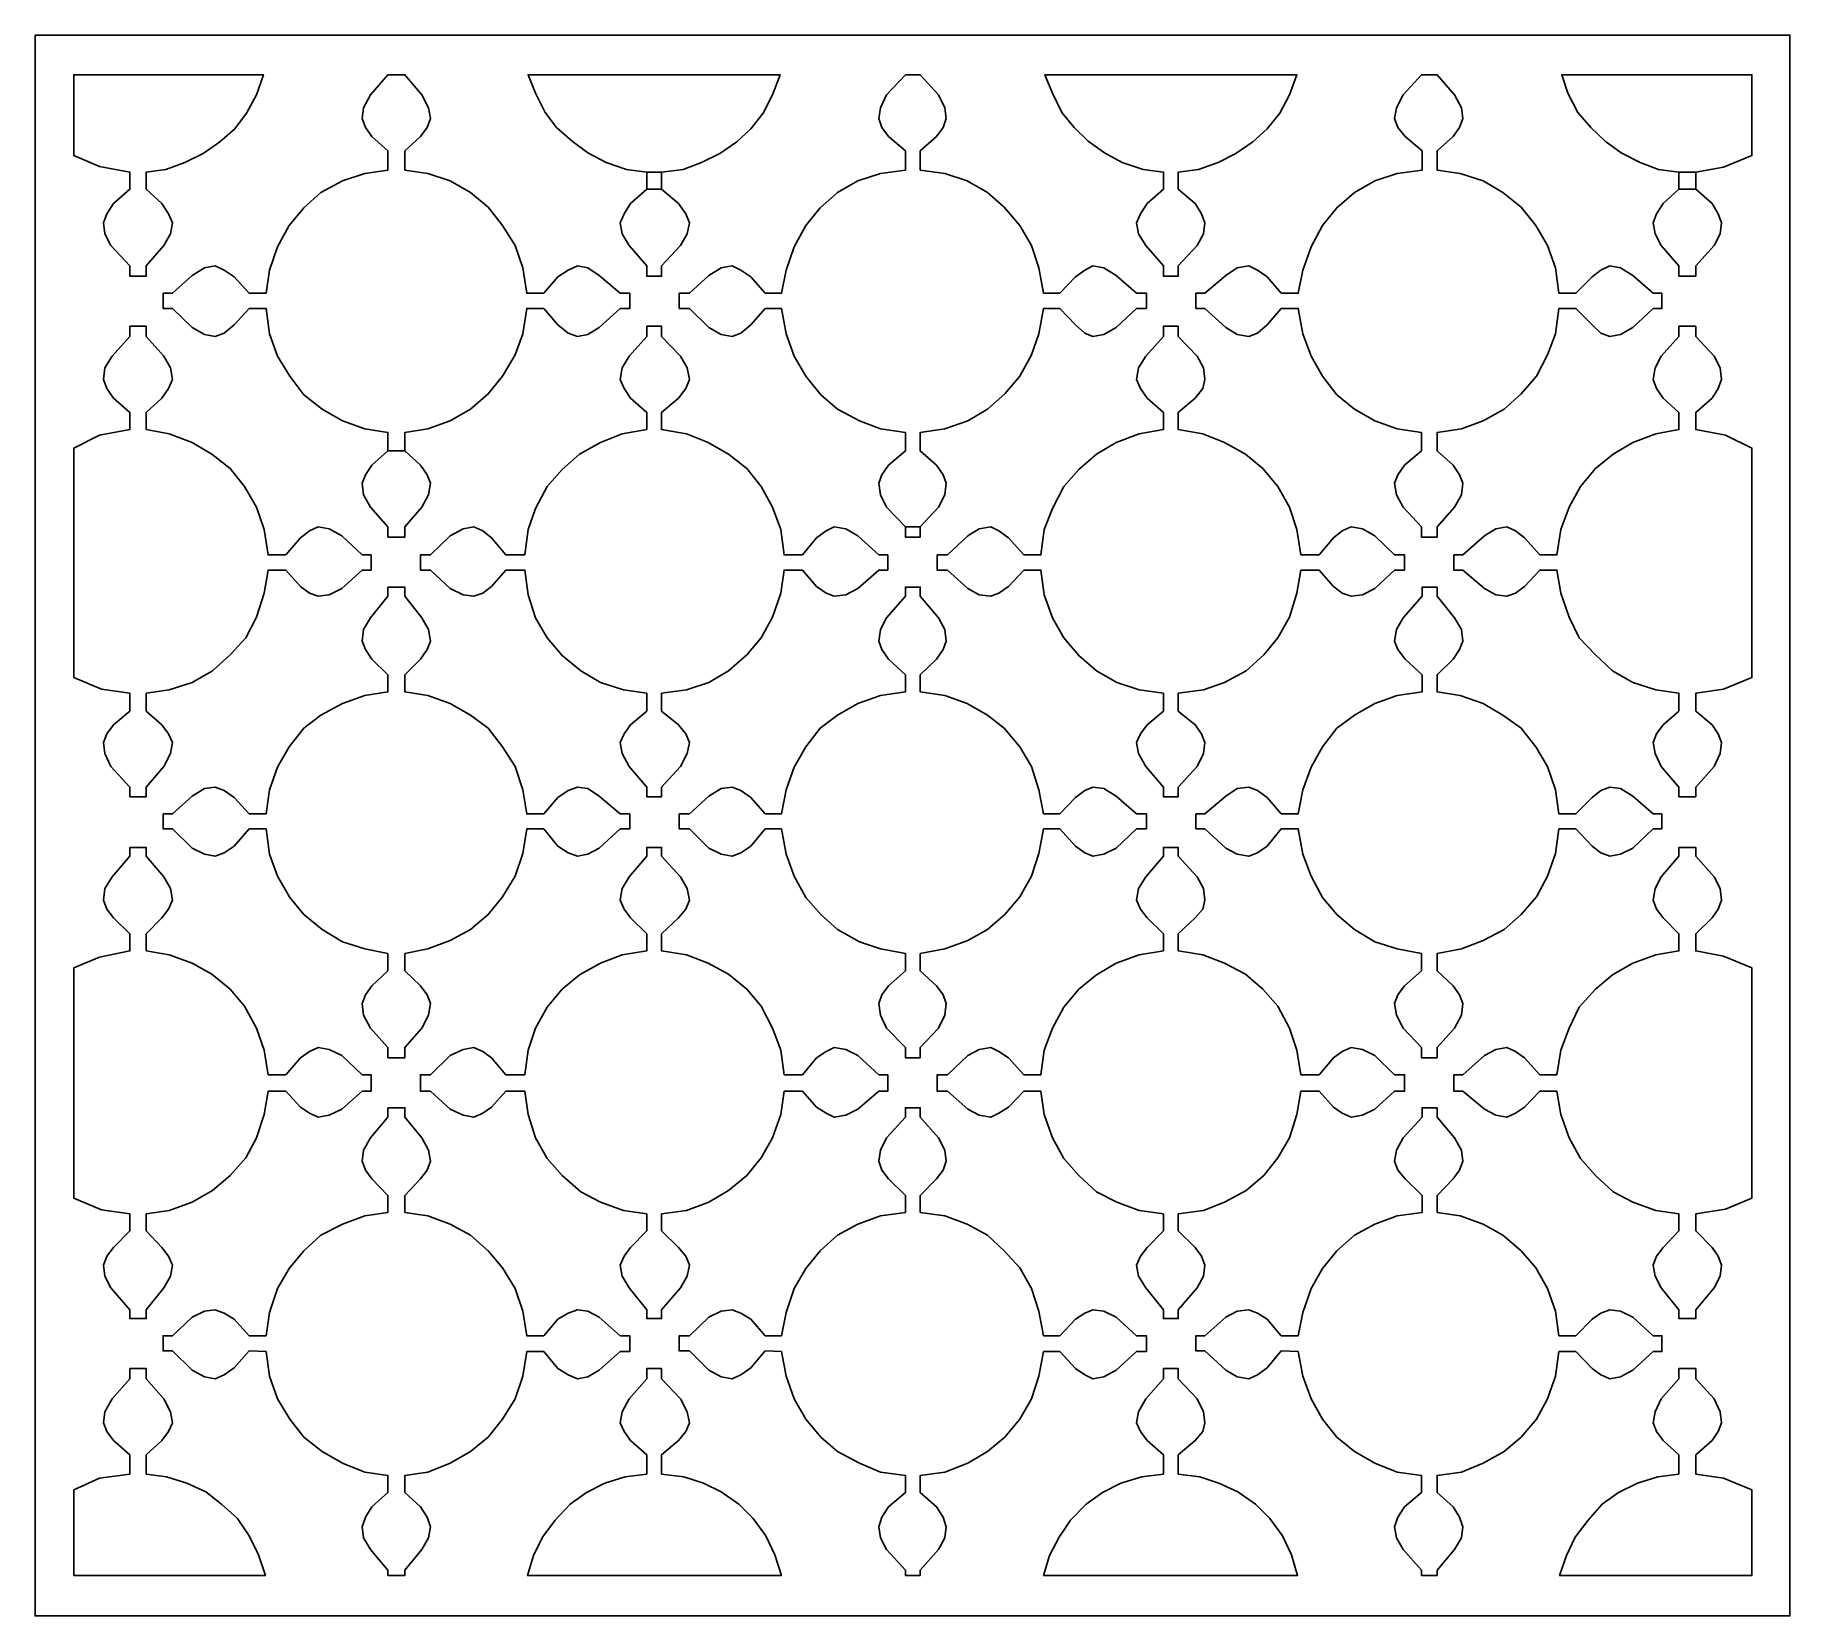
# Model space of a CAD drawing. Header units: centimetres. Extents: x -2.22 to 2.22, y -2 to 2.
import ezdxf

# ---------------------------------------------------------------- set-up
doc = ezdxf.new("R2010")
doc.units = ezdxf.units.CM
doc.header["$MEASUREMENT"] = 0
doc.layers.add('Layer 1', color=7, linetype='Continuous')

msp = doc.modelspace()

# ---------------------------------------------------------------- linework, layer by layer
at = {"layer": 'Layer 1', "color": 177}
for points, knots in [([(-2.22116, 2.00073), (-2.22116, 2.00073), (2.22116, 2.00073), (2.22116, 2.00073), (2.22116, 2.00073), (2.22116, 2.00073), (2.22116, -2.00073), (2.22116, -2.00073), (2.22116, -2.00073), (2.22116, -2.00073), (-2.22116, -2.00073), (-2.22116, -2.00073), (-2.22116, -2.00073), (-2.22116, -2.00073), (-2.22116, 2.00073), (-2.22116, 2.00073)], [0, 0, 0, 0, 0.2, 0.2, 0.2, 0.2, 0.4, 0.4, 0.4, 0.4, 0.6, 0.6, 0.6, 0.6, 1, 1, 1, 1]), ([(-1.93998, 1.61064), (-1.93998, 1.61064), (-1.93998, 1.65398), (-1.93998, 1.65398), (-1.93998, 1.65398), (-1.93998, 1.65398), (-1.89026, 1.66092), (-1.89026, 1.66092), (-1.89026, 1.66092), (-1.89026, 1.66092), (-1.84225, 1.67826), (-1.84225, 1.67826), (-1.84225, 1.67826), (-1.84225, 1.67826), (-1.79596, 1.70079), (-1.79596, 1.70079), (-1.79596, 1.70079), (-1.79596, 1.70079), (-1.75309, 1.73027), (-1.75309, 1.73027), (-1.75309, 1.73027), (-1.75309, 1.73027), (-1.71537, 1.76321), (-1.71537, 1.76321), (-1.71537, 1.76321), (-1.71537, 1.76321), (-1.68623, 1.80308), (-1.68623, 1.80308), (-1.68623, 1.80308), (-1.68623, 1.80308), (-1.66051, 1.8499), (-1.66051, 1.8499), (-1.66051, 1.8499), (-1.66051, 1.8499), (-1.64336, 1.90017), (-1.64336, 1.90017), (-1.64336, 1.90017), (-1.64336, 1.90017), (-2.12343, 1.90017), (-2.12343, 1.90017), (-2.12343, 1.90017), (-2.12343, 1.90017), (-2.12343, 1.69559), (-2.12343, 1.69559), (-2.12343, 1.69559), (-2.12343, 1.69559), (-2.05828, 1.66785), (-2.05828, 1.66785), (-2.05828, 1.66785), (-2.05828, 1.66785), (-1.98113, 1.65398), (-1.98113, 1.65398), (-1.98113, 1.65398), (-1.98113, 1.65398), (-1.98113, 1.61064), (-1.98113, 1.61064), (-1.98113, 1.61064), (-1.98113, 1.61064), (-2.02227, 1.57423), (-2.02227, 1.57423), (-2.02227, 1.57423), (-2.02227, 1.57423), (-2.03942, 1.54823), (-2.03942, 1.54823), (-2.03942, 1.54823), (-2.03942, 1.54823), (-2.04799, 1.52569), (-2.04799, 1.52569), (-2.04799, 1.52569), (-2.04799, 1.52569), (-2.04456, 1.49795), (-2.04456, 1.49795), (-2.04456, 1.49795), (-2.04456, 1.49795), (-2.02913, 1.46847), (-2.02913, 1.46847), (-2.02913, 1.46847), (-2.02913, 1.46847), (-1.98113, 1.41646), (-1.98113, 1.41646), (-1.98113, 1.41646), (-1.98113, 1.41646), (-1.98113, 1.39046), (-1.98113, 1.39046), (-1.98113, 1.39046), (-1.98113, 1.39046), (-1.93998, 1.39046), (-1.93998, 1.39046), (-1.93998, 1.39046), (-1.93998, 1.39046), (-1.93998, 1.41646), (-1.93998, 1.41646), (-1.93998, 1.41646), (-1.93998, 1.41646), (-1.8954, 1.46847), (-1.8954, 1.46847), (-1.8954, 1.46847), (-1.8954, 1.46847), (-1.87825, 1.49795), (-1.87825, 1.49795), (-1.87825, 1.49795), (-1.87825, 1.49795), (-1.87311, 1.52569), (-1.87311, 1.52569), (-1.87311, 1.52569), (-1.87311, 1.52569), (-1.8834, 1.54823), (-1.8834, 1.54823), (-1.8834, 1.54823), (-1.8834, 1.54823), (-1.90054, 1.57423), (-1.90054, 1.57423), (-1.90054, 1.57423), (-1.90054, 1.57423), (-1.93998, 1.61064), (-1.93998, 1.61064)], [0, 0, 0, 0, 0.0333333, 0.0333333, 0.0333333, 0.0333333, 0.0666667, 0.0666667, 0.0666667, 0.0666667, 0.1, 0.1, 0.1, 0.1, 0.1333333, 0.1333333, 0.1333333, 0.1333333, 0.1666667, 0.1666667, 0.1666667, 0.1666667, 0.2, 0.2, 0.2, 0.2, 0.2333333, 0.2333333, 0.2333333, 0.2333333, 0.2666667, 0.2666667, 0.2666667, 0.2666667, 0.3, 0.3, 0.3, 0.3, 0.3333333, 0.3333333, 0.3333333, 0.3333333, 0.3666667, 0.3666667, 0.3666667, 0.3666667, 0.4, 0.4, 0.4, 0.4, 0.4333333, 0.4333333, 0.4333333, 0.4333333, 0.4666667, 0.4666667, 0.4666667, 0.4666667, 0.5, 0.5, 0.5, 0.5, 0.5333333, 0.5333333, 0.5333333, 0.5333333, 0.5666667, 0.5666667, 0.5666667, 0.5666667, 0.6, 0.6, 0.6, 0.6, 0.6333333, 0.6333333, 0.6333333, 0.6333333, 0.6666667, 0.6666667, 0.6666667, 0.6666667, 0.7, 0.7, 0.7, 0.7, 0.7333333, 0.7333333, 0.7333333, 0.7333333, 0.7666667, 0.7666667, 0.7666667, 0.7666667, 0.8, 0.8, 0.8, 0.8, 0.8333333, 0.8333333, 0.8333333, 0.8333333, 0.8666667, 0.8666667, 0.8666667, 0.8666667, 0.9, 0.9, 0.9, 0.9, 0.9333333, 0.9333333, 0.9333333, 0.9333333, 1, 1, 1, 1]), ([(-1.32789, 0.94835), (-1.32789, 0.94835), (-1.32789, 0.99517), (-1.32789, 0.99517), (-1.32789, 0.99517), (-1.32789, 0.99517), (-1.38619, 1.00383), (-1.38619, 1.00383), (-1.38619, 1.00383), (-1.38619, 1.00383), (-1.44277, 1.02464), (-1.44277, 1.02464), (-1.44277, 1.02464), (-1.44277, 1.02464), (-1.4942, 1.05411), (-1.4942, 1.05411), (-1.4942, 1.05411), (-1.4942, 1.05411), (-1.54049, 1.09052), (-1.54049, 1.09052), (-1.54049, 1.09052), (-1.54049, 1.09052), (-1.5765, 1.13733), (-1.5765, 1.13733), (-1.5765, 1.13733), (-1.5765, 1.13733), (-1.60736, 1.18761), (-1.60736, 1.18761), (-1.60736, 1.18761), (-1.60736, 1.18761), (-1.62793, 1.24482), (-1.62793, 1.24482), (-1.62793, 1.24482), (-1.62793, 1.24482), (-1.63651, 1.30897), (-1.63651, 1.30897), (-1.63651, 1.30897), (-1.63651, 1.30897), (-1.67937, 1.30897), (-1.67937, 1.30897), (-1.67937, 1.30897), (-1.67937, 1.30897), (-1.71709, 1.26736), (-1.71709, 1.26736), (-1.71709, 1.26736), (-1.71709, 1.26736), (-1.74281, 1.24656), (-1.74281, 1.24656), (-1.74281, 1.24656), (-1.74281, 1.24656), (-1.7651, 1.23789), (-1.7651, 1.23789), (-1.7651, 1.23789), (-1.7651, 1.23789), (-1.79253, 1.24309), (-1.79253, 1.24309), (-1.79253, 1.24309), (-1.79253, 1.24309), (-1.82339, 1.26043), (-1.82339, 1.26043), (-1.82339, 1.26043), (-1.82339, 1.26043), (-1.87311, 1.30897), (-1.87311, 1.30897), (-1.87311, 1.30897), (-1.87311, 1.30897), (-1.89711, 1.30897), (-1.89711, 1.30897), (-1.89711, 1.30897), (-1.89711, 1.30897), (-1.89711, 1.34711), (-1.89711, 1.34711), (-1.89711, 1.34711), (-1.89711, 1.34711), (-1.87311, 1.34711), (-1.87311, 1.34711), (-1.87311, 1.34711), (-1.87311, 1.34711), (-1.82339, 1.39219), (-1.82339, 1.39219), (-1.82339, 1.39219), (-1.82339, 1.39219), (-1.79253, 1.41126), (-1.79253, 1.41126), (-1.79253, 1.41126), (-1.79253, 1.41126), (-1.7651, 1.41646), (-1.7651, 1.41646), (-1.7651, 1.41646), (-1.7651, 1.41646), (-1.74281, 1.40606), (-1.74281, 1.40606), (-1.74281, 1.40606), (-1.74281, 1.40606), (-1.71709, 1.38872), (-1.71709, 1.38872), (-1.71709, 1.38872), (-1.71709, 1.38872), (-1.67937, 1.34711), (-1.67937, 1.34711), (-1.67937, 1.34711), (-1.67937, 1.34711), (-1.63651, 1.34711), (-1.63651, 1.34711), (-1.63651, 1.34711), (-1.63651, 1.34711), (-1.62793, 1.40606), (-1.62793, 1.40606), (-1.62793, 1.40606), (-1.62793, 1.40606), (-1.60736, 1.46501), (-1.60736, 1.46501), (-1.60736, 1.46501), (-1.60736, 1.46501), (-1.57821, 1.51875), (-1.57821, 1.51875), (-1.57821, 1.51875), (-1.57821, 1.51875), (-1.54049, 1.56383), (-1.54049, 1.56383), (-1.54049, 1.56383), (-1.54049, 1.56383), (-1.49763, 1.60197), (-1.49763, 1.60197), (-1.49763, 1.60197), (-1.49763, 1.60197), (-1.44277, 1.63145), (-1.44277, 1.63145), (-1.44277, 1.63145), (-1.44277, 1.63145), (-1.38619, 1.65052), (-1.38619, 1.65052), (-1.38619, 1.65052), (-1.38619, 1.65052), (-1.32789, 1.65918), (-1.32789, 1.65918), (-1.32789, 1.65918), (-1.32789, 1.65918), (-1.32789, 1.70773), (-1.32789, 1.70773), (-1.32789, 1.70773), (-1.32789, 1.70773), (-1.36904, 1.74414), (-1.36904, 1.74414), (-1.36904, 1.74414), (-1.36904, 1.74414), (-1.38447, 1.76668), (-1.38447, 1.76668), (-1.38447, 1.76668), (-1.38447, 1.76668), (-1.39304, 1.78921), (-1.39304, 1.78921), (-1.39304, 1.78921), (-1.39304, 1.78921), (-1.38962, 1.81695), (-1.38962, 1.81695), (-1.38962, 1.81695), (-1.38962, 1.81695), (-1.37247, 1.8499), (-1.37247, 1.8499), (-1.37247, 1.8499), (-1.37247, 1.8499), (-1.32789, 1.90017), (-1.32789, 1.90017), (-1.32789, 1.90017), (-1.32789, 1.90017), (-1.28503, 1.90017), (-1.28503, 1.90017), (-1.28503, 1.90017), (-1.28503, 1.90017), (-1.24217, 1.8499), (-1.24217, 1.8499), (-1.24217, 1.8499), (-1.24217, 1.8499), (-1.22502, 1.81695), (-1.22502, 1.81695), (-1.22502, 1.81695), (-1.22502, 1.81695), (-1.21988, 1.78921), (-1.21988, 1.78921), (-1.21988, 1.78921), (-1.21988, 1.78921), (-1.22845, 1.76668), (-1.22845, 1.76668), (-1.22845, 1.76668), (-1.22845, 1.76668), (-1.2456, 1.74414), (-1.2456, 1.74414), (-1.2456, 1.74414), (-1.2456, 1.74414), (-1.28503, 1.70773), (-1.28503, 1.70773), (-1.28503, 1.70773), (-1.28503, 1.70773), (-1.28503, 1.65918), (-1.28503, 1.65918), (-1.28503, 1.65918), (-1.28503, 1.65918), (-1.22674, 1.65052), (-1.22674, 1.65052), (-1.22674, 1.65052), (-1.22674, 1.65052), (-1.17016, 1.63145), (-1.17016, 1.63145), (-1.17016, 1.63145), (-1.17016, 1.63145), (-1.11872, 1.60197), (-1.11872, 1.60197), (-1.11872, 1.60197), (-1.11872, 1.60197), (-1.07414, 1.56556), (-1.07414, 1.56556), (-1.07414, 1.56556), (-1.07414, 1.56556), (-1.03814, 1.51875), (-1.03814, 1.51875), (-1.03814, 1.51875), (-1.03814, 1.51875), (-1.00556, 1.46847), (-1.00556, 1.46847), (-1.00556, 1.46847), (-1.00556, 1.46847), (-0.9867, 1.41126), (-0.9867, 1.41126), (-0.9867, 1.41126), (-0.9867, 1.41126), (-0.97642, 1.34711), (-0.97642, 1.34711), (-0.97642, 1.34711), (-0.97642, 1.34711), (-0.93355, 1.34711), (-0.93355, 1.34711), (-0.93355, 1.34711), (-0.93355, 1.34711), (-0.89755, 1.38872), (-0.89755, 1.38872), (-0.89755, 1.38872), (-0.89755, 1.38872), (-0.87183, 1.40606), (-0.87183, 1.40606), (-0.87183, 1.40606), (-0.87183, 1.40606), (-0.84783, 1.41646), (-0.84783, 1.41646), (-0.84783, 1.41646), (-0.84783, 1.41646), (-0.82211, 1.41126), (-0.82211, 1.41126), (-0.82211, 1.41126), (-0.82211, 1.41126), (-0.79296, 1.39219), (-0.79296, 1.39219), (-0.79296, 1.39219), (-0.79296, 1.39219), (-0.73981, 1.34711), (-0.73981, 1.34711), (-0.73981, 1.34711), (-0.73981, 1.34711), (-0.7158, 1.34711), (-0.7158, 1.34711), (-0.7158, 1.34711), (-0.7158, 1.34711), (-0.7158, 1.30897), (-0.7158, 1.30897), (-0.7158, 1.30897), (-0.7158, 1.30897), (-0.73981, 1.30897), (-0.73981, 1.30897), (-0.73981, 1.30897), (-0.73981, 1.30897), (-0.79296, 1.26043), (-0.79296, 1.26043), (-0.79296, 1.26043), (-0.79296, 1.26043), (-0.82211, 1.24309), (-0.82211, 1.24309), (-0.82211, 1.24309), (-0.82211, 1.24309), (-0.84783, 1.23789), (-0.84783, 1.23789), (-0.84783, 1.23789), (-0.84783, 1.23789), (-0.87183, 1.24656), (-0.87183, 1.24656), (-0.87183, 1.24656), (-0.87183, 1.24656), (-0.89755, 1.26736), (-0.89755, 1.26736), (-0.89755, 1.26736), (-0.89755, 1.26736), (-0.93355, 1.30897), (-0.93355, 1.30897), (-0.93355, 1.30897), (-0.93355, 1.30897), (-0.97642, 1.30897), (-0.97642, 1.30897), (-0.97642, 1.30897), (-0.97642, 1.30897), (-0.9867, 1.24482), (-0.9867, 1.24482), (-0.9867, 1.24482), (-0.9867, 1.24482), (-1.00556, 1.19108), (-1.00556, 1.19108), (-1.00556, 1.19108), (-1.00556, 1.19108), (-1.03814, 1.13733), (-1.03814, 1.13733), (-1.03814, 1.13733), (-1.03814, 1.13733), (-1.07414, 1.09225), (-1.07414, 1.09225), (-1.07414, 1.09225), (-1.07414, 1.09225), (-1.11872, 1.05411), (-1.11872, 1.05411), (-1.11872, 1.05411), (-1.11872, 1.05411), (-1.17016, 1.02464), (-1.17016, 1.02464), (-1.17016, 1.02464), (-1.17016, 1.02464), (-1.22674, 1.00383), (-1.22674, 1.00383), (-1.22674, 1.00383), (-1.22674, 1.00383), (-1.28503, 0.99517), (-1.28503, 0.99517), (-1.28503, 0.99517), (-1.28503, 0.99517), (-1.28503, 0.94835), (-1.28503, 0.94835), (-1.28503, 0.94835), (-1.28503, 0.94835), (-1.32789, 0.94835), (-1.32789, 0.94835)], [0, 0, 0, 0, 0.0117647, 0.0117647, 0.0117647, 0.0117647, 0.0235294, 0.0235294, 0.0235294, 0.0235294, 0.0352941, 0.0352941, 0.0352941, 0.0352941, 0.0470588, 0.0470588, 0.0470588, 0.0470588, 0.0588235, 0.0588235, 0.0588235, 0.0588235, 0.0705882, 0.0705882, 0.0705882, 0.0705882, 0.0823529, 0.0823529, 0.0823529, 0.0823529, 0.0941176, 0.0941176, 0.0941176, 0.0941176, 0.1058824, 0.1058824, 0.1058824, 0.1058824, 0.1176471, 0.1176471, 0.1176471, 0.1176471, 0.1294118, 0.1294118, 0.1294118, 0.1294118, 0.1411765, 0.1411765, 0.1411765, 0.1411765, 0.1529412, 0.1529412, 0.1529412, 0.1529412, 0.1647059, 0.1647059, 0.1647059, 0.1647059, 0.1764706, 0.1764706, 0.1764706, 0.1764706, 0.1882353, 0.1882353, 0.1882353, 0.1882353, 0.2, 0.2, 0.2, 0.2, 0.2117647, 0.2117647, 0.2117647, 0.2117647, 0.2235294, 0.2235294, 0.2235294, 0.2235294, 0.2352941, 0.2352941, 0.2352941, 0.2352941, 0.2470588, 0.2470588, 0.2470588, 0.2470588, 0.2588235, 0.2588235, 0.2588235, 0.2588235, 0.2705882, 0.2705882, 0.2705882, 0.2705882, 0.2823529, 0.2823529, 0.2823529, 0.2823529, 0.2941176, 0.2941176, 0.2941176, 0.2941176, 0.3058824, 0.3058824, 0.3058824, 0.3058824, 0.3176471, 0.3176471, 0.3176471, 0.3176471, 0.3294118, 0.3294118, 0.3294118, 0.3294118, 0.3411765, 0.3411765, 0.3411765, 0.3411765, 0.3529412, 0.3529412, 0.3529412, 0.3529412, 0.3647059, 0.3647059, 0.3647059, 0.3647059, 0.3764706, 0.3764706, 0.3764706, 0.3764706, 0.3882353, 0.3882353, 0.3882353, 0.3882353, 0.4, 0.4, 0.4, 0.4, 0.4117647, 0.4117647, 0.4117647, 0.4117647, 0.4235294, 0.4235294, 0.4235294, 0.4235294, 0.4352941, 0.4352941, 0.4352941, 0.4352941, 0.4470588, 0.4470588, 0.4470588, 0.4470588, 0.4588235, 0.4588235, 0.4588235, 0.4588235, 0.4705882, 0.4705882, 0.4705882, 0.4705882, 0.4823529, 0.4823529, 0.4823529, 0.4823529, 0.4941176, 0.4941176, 0.4941176, 0.4941176, 0.5058824, 0.5058824, 0.5058824, 0.5058824, 0.5176471, 0.5176471, 0.5176471, 0.5176471, 0.5294118, 0.5294118, 0.5294118, 0.5294118, 0.5411765, 0.5411765, 0.5411765, 0.5411765, 0.5529412, 0.5529412, 0.5529412, 0.5529412, 0.5647059, 0.5647059, 0.5647059, 0.5647059, 0.5764706, 0.5764706, 0.5764706, 0.5764706, 0.5882353, 0.5882353, 0.5882353, 0.5882353, 0.6, 0.6, 0.6, 0.6, 0.6117647, 0.6117647, 0.6117647, 0.6117647, 0.6235294, 0.6235294, 0.6235294, 0.6235294, 0.6352941, 0.6352941, 0.6352941, 0.6352941, 0.6470588, 0.6470588, 0.6470588, 0.6470588, 0.6588235, 0.6588235, 0.6588235, 0.6588235, 0.6705882, 0.6705882, 0.6705882, 0.6705882, 0.6823529, 0.6823529, 0.6823529, 0.6823529, 0.6941176, 0.6941176, 0.6941176, 0.6941176, 0.7058824, 0.7058824, 0.7058824, 0.7058824, 0.7176471, 0.7176471, 0.7176471, 0.7176471, 0.7294118, 0.7294118, 0.7294118, 0.7294118, 0.7411765, 0.7411765, 0.7411765, 0.7411765, 0.7529412, 0.7529412, 0.7529412, 0.7529412, 0.7647059, 0.7647059, 0.7647059, 0.7647059, 0.7764706, 0.7764706, 0.7764706, 0.7764706, 0.7882353, 0.7882353, 0.7882353, 0.7882353, 0.8, 0.8, 0.8, 0.8, 0.8117647, 0.8117647, 0.8117647, 0.8117647, 0.8235294, 0.8235294, 0.8235294, 0.8235294, 0.8352941, 0.8352941, 0.8352941, 0.8352941, 0.8470588, 0.8470588, 0.8470588, 0.8470588, 0.8588235, 0.8588235, 0.8588235, 0.8588235, 0.8705882, 0.8705882, 0.8705882, 0.8705882, 0.8823529, 0.8823529, 0.8823529, 0.8823529, 0.8941176, 0.8941176, 0.8941176, 0.8941176, 0.9058824, 0.9058824, 0.9058824, 0.9058824, 0.9176471, 0.9176471, 0.9176471, 0.9176471, 0.9294118, 0.9294118, 0.9294118, 0.9294118, 0.9411765, 0.9411765, 0.9411765, 0.9411765, 0.9529412, 0.9529412, 0.9529412, 0.9529412, 0.9647059, 0.9647059, 0.9647059, 0.9647059, 0.9764706, 0.9764706, 0.9764706, 0.9764706, 1, 1, 1, 1]), ([(-0.63522, 1.65398), (-0.63522, 1.65398), (-0.63522, 1.61064), (-0.63522, 1.61064), (-0.63522, 1.61064), (-0.63522, 1.61064), (-0.63522, 1.65398), (-0.63522, 1.65398), (-0.63522, 1.65398), (-0.63522, 1.65398), (-0.58036, 1.66092), (-0.58036, 1.66092), (-0.58036, 1.66092), (-0.58036, 1.66092), (-0.53408, 1.67826), (-0.53408, 1.67826), (-0.53408, 1.67826), (-0.53408, 1.67826), (-0.48778, 1.70079), (-0.48778, 1.70079), (-0.48778, 1.70079), (-0.48778, 1.70079), (-0.44491, 1.73027), (-0.44491, 1.73027), (-0.44491, 1.73027), (-0.44491, 1.73027), (-0.40891, 1.76321), (-0.40891, 1.76321), (-0.40891, 1.76321), (-0.40891, 1.76321), (-0.37805, 1.80308), (-0.37805, 1.80308), (-0.37805, 1.80308), (-0.37805, 1.80308), (-0.35405, 1.8499), (-0.35405, 1.8499), (-0.35405, 1.8499), (-0.35405, 1.8499), (-0.33519, 1.90017), (-0.33519, 1.90017), (-0.33519, 1.90017), (-0.33519, 1.90017), (-0.97299, 1.90017), (-0.97299, 1.90017), (-0.97299, 1.90017), (-0.97299, 1.90017), (-0.95413, 1.85336), (-0.95413, 1.85336), (-0.95413, 1.85336), (-0.95413, 1.85336), (-0.93012, 1.80482), (-0.93012, 1.80482), (-0.93012, 1.80482), (-0.93012, 1.80482), (-0.90098, 1.76668), (-0.90098, 1.76668), (-0.90098, 1.76668), (-0.90098, 1.76668), (-0.86154, 1.732), (-0.86154, 1.732), (-0.86154, 1.732), (-0.86154, 1.732), (-0.82211, 1.70253), (-0.82211, 1.70253), (-0.82211, 1.70253), (-0.82211, 1.70253), (-0.77582, 1.67826), (-0.77582, 1.67826), (-0.77582, 1.67826), (-0.77582, 1.67826), (-0.72438, 1.66092), (-0.72438, 1.66092), (-0.72438, 1.66092), (-0.72438, 1.66092), (-0.67294, 1.65398), (-0.67294, 1.65398), (-0.67294, 1.65398), (-0.67294, 1.65398), (-0.63522, 1.65398), (-0.63522, 1.65398)], [0, 0, 0, 0, 0.047619, 0.047619, 0.047619, 0.047619, 0.0952381, 0.0952381, 0.0952381, 0.0952381, 0.1428571, 0.1428571, 0.1428571, 0.1428571, 0.1904762, 0.1904762, 0.1904762, 0.1904762, 0.2380952, 0.2380952, 0.2380952, 0.2380952, 0.2857143, 0.2857143, 0.2857143, 0.2857143, 0.3333333, 0.3333333, 0.3333333, 0.3333333, 0.3809524, 0.3809524, 0.3809524, 0.3809524, 0.4285714, 0.4285714, 0.4285714, 0.4285714, 0.4761905, 0.4761905, 0.4761905, 0.4761905, 0.5238095, 0.5238095, 0.5238095, 0.5238095, 0.5714286, 0.5714286, 0.5714286, 0.5714286, 0.6190476, 0.6190476, 0.6190476, 0.6190476, 0.6666667, 0.6666667, 0.6666667, 0.6666667, 0.7142857, 0.7142857, 0.7142857, 0.7142857, 0.7619048, 0.7619048, 0.7619048, 0.7619048, 0.8095238, 0.8095238, 0.8095238, 0.8095238, 0.8571429, 0.8571429, 0.8571429, 0.8571429, 0.9047619, 0.9047619, 0.9047619, 0.9047619, 1, 1, 1, 1]), ([(-0.018, 0.75591), (-0.018, 0.75591), (-0.06601, 0.80619), (-0.06601, 0.80619), (-0.06601, 0.80619), (-0.06601, 0.80619), (-0.08143, 0.8374), (-0.08143, 0.8374), (-0.08143, 0.8374), (-0.08143, 0.8374), (-0.08486, 0.86687), (-0.08486, 0.86687), (-0.08486, 0.86687), (-0.08486, 0.86687), (-0.078, 0.88767), (-0.078, 0.88767), (-0.078, 0.88767), (-0.078, 0.88767), (-0.06086, 0.91195), (-0.06086, 0.91195), (-0.06086, 0.91195), (-0.06086, 0.91195), (-0.018, 0.94835), (-0.018, 0.94835), (-0.018, 0.94835), (-0.018, 0.94835), (-0.018, 0.99517), (-0.018, 0.99517), (-0.018, 0.99517), (-0.018, 0.99517), (-0.08143, 1.00383), (-0.08143, 1.00383), (-0.08143, 1.00383), (-0.08143, 1.00383), (-0.13459, 1.02464), (-0.13459, 1.02464), (-0.13459, 1.02464), (-0.13459, 1.02464), (-0.18945, 1.05411), (-0.18945, 1.05411), (-0.18945, 1.05411), (-0.18945, 1.05411), (-0.23232, 1.09052), (-0.23232, 1.09052), (-0.23232, 1.09052), (-0.23232, 1.09052), (-0.27004, 1.13733), (-0.27004, 1.13733), (-0.27004, 1.13733), (-0.27004, 1.13733), (-0.29919, 1.18761), (-0.29919, 1.18761), (-0.29919, 1.18761), (-0.29919, 1.18761), (-0.31976, 1.24482), (-0.31976, 1.24482), (-0.31976, 1.24482), (-0.31976, 1.24482), (-0.33176, 1.30897), (-0.33176, 1.30897), (-0.33176, 1.30897), (-0.33176, 1.30897), (-0.3729, 1.30897), (-0.3729, 1.30897), (-0.3729, 1.30897), (-0.3729, 1.30897), (-0.40891, 1.26736), (-0.40891, 1.26736), (-0.40891, 1.26736), (-0.40891, 1.26736), (-0.43463, 1.24656), (-0.43463, 1.24656), (-0.43463, 1.24656), (-0.43463, 1.24656), (-0.45692, 1.23789), (-0.45692, 1.23789), (-0.45692, 1.23789), (-0.45692, 1.23789), (-0.48435, 1.24309), (-0.48435, 1.24309), (-0.48435, 1.24309), (-0.48435, 1.24309), (-0.51522, 1.26043), (-0.51522, 1.26043), (-0.51522, 1.26043), (-0.51522, 1.26043), (-0.56494, 1.30897), (-0.56494, 1.30897), (-0.56494, 1.30897), (-0.56494, 1.30897), (-0.59065, 1.30897), (-0.59065, 1.30897), (-0.59065, 1.30897), (-0.59065, 1.30897), (-0.59065, 1.34711), (-0.59065, 1.34711), (-0.59065, 1.34711), (-0.59065, 1.34711), (-0.56494, 1.34711), (-0.56494, 1.34711), (-0.56494, 1.34711), (-0.56494, 1.34711), (-0.51522, 1.39219), (-0.51522, 1.39219), (-0.51522, 1.39219), (-0.51522, 1.39219), (-0.48435, 1.41126), (-0.48435, 1.41126), (-0.48435, 1.41126), (-0.48435, 1.41126), (-0.45692, 1.41646), (-0.45692, 1.41646), (-0.45692, 1.41646), (-0.45692, 1.41646), (-0.43463, 1.40606), (-0.43463, 1.40606), (-0.43463, 1.40606), (-0.43463, 1.40606), (-0.40891, 1.38872), (-0.40891, 1.38872), (-0.40891, 1.38872), (-0.40891, 1.38872), (-0.3729, 1.34711), (-0.3729, 1.34711), (-0.3729, 1.34711), (-0.3729, 1.34711), (-0.33176, 1.34711), (-0.33176, 1.34711), (-0.33176, 1.34711), (-0.33176, 1.34711), (-0.31976, 1.40606), (-0.31976, 1.40606), (-0.31976, 1.40606), (-0.31976, 1.40606), (-0.29919, 1.46501), (-0.29919, 1.46501), (-0.29919, 1.46501), (-0.29919, 1.46501), (-0.27004, 1.51875), (-0.27004, 1.51875), (-0.27004, 1.51875), (-0.27004, 1.51875), (-0.23403, 1.56383), (-0.23403, 1.56383), (-0.23403, 1.56383), (-0.23403, 1.56383), (-0.18945, 1.60197), (-0.18945, 1.60197), (-0.18945, 1.60197), (-0.18945, 1.60197), (-0.13801, 1.63145), (-0.13801, 1.63145), (-0.13801, 1.63145), (-0.13801, 1.63145), (-0.08143, 1.65052), (-0.08143, 1.65052), (-0.08143, 1.65052), (-0.08143, 1.65052), (-0.018, 1.65918), (-0.018, 1.65918), (-0.018, 1.65918), (-0.018, 1.65918), (-0.018, 1.70773), (-0.018, 1.70773), (-0.018, 1.70773), (-0.018, 1.70773), (-0.06086, 1.74414), (-0.06086, 1.74414), (-0.06086, 1.74414), (-0.06086, 1.74414), (-0.078, 1.76668), (-0.078, 1.76668), (-0.078, 1.76668), (-0.078, 1.76668), (-0.08486, 1.78921), (-0.08486, 1.78921), (-0.08486, 1.78921), (-0.08486, 1.78921), (-0.08143, 1.81695), (-0.08143, 1.81695), (-0.08143, 1.81695), (-0.08143, 1.81695), (-0.06601, 1.8499), (-0.06601, 1.8499), (-0.06601, 1.8499), (-0.06601, 1.8499), (-0.018, 1.90017), (-0.018, 1.90017), (-0.018, 1.90017), (-0.018, 1.90017), (0.01972, 1.90017), (0.01972, 1.90017), (0.01972, 1.90017), (0.01972, 1.90017), (0.06602, 1.8499), (0.06602, 1.8499), (0.06602, 1.8499), (0.06602, 1.8499), (0.08144, 1.81695), (0.08144, 1.81695), (0.08144, 1.81695), (0.08144, 1.81695), (0.08487, 1.78921), (0.08487, 1.78921), (0.08487, 1.78921), (0.08487, 1.78921), (0.07801, 1.76668), (0.07801, 1.76668), (0.07801, 1.76668), (0.07801, 1.76668), (0.06086, 1.74414), (0.06086, 1.74414), (0.06086, 1.74414), (0.06086, 1.74414), (0.01972, 1.70773), (0.01972, 1.70773), (0.01972, 1.70773), (0.01972, 1.70773), (0.01972, 1.65918), (0.01972, 1.65918), (0.01972, 1.65918), (0.01972, 1.65918), (0.08144, 1.65052), (0.08144, 1.65052), (0.08144, 1.65052), (0.08144, 1.65052), (0.13802, 1.63145), (0.13802, 1.63145), (0.13802, 1.63145), (0.13802, 1.63145), (0.18945, 1.60197), (0.18945, 1.60197), (0.18945, 1.60197), (0.18945, 1.60197), (0.23232, 1.56556), (0.23232, 1.56556), (0.23232, 1.56556), (0.23232, 1.56556), (0.27175, 1.51875), (0.27175, 1.51875), (0.27175, 1.51875), (0.27175, 1.51875), (0.3009, 1.46847), (0.3009, 1.46847), (0.3009, 1.46847), (0.3009, 1.46847), (0.31976, 1.41126), (0.31976, 1.41126), (0.31976, 1.41126), (0.31976, 1.41126), (0.33176, 1.34711), (0.33176, 1.34711), (0.33176, 1.34711), (0.33176, 1.34711), (0.37291, 1.34711), (0.37291, 1.34711), (0.37291, 1.34711), (0.37291, 1.34711), (0.41235, 1.38872), (0.41235, 1.38872), (0.41235, 1.38872), (0.41235, 1.38872), (0.43635, 1.40606), (0.43635, 1.40606), (0.43635, 1.40606), (0.43635, 1.40606), (0.45693, 1.41646), (0.45693, 1.41646), (0.45693, 1.41646), (0.45693, 1.41646), (0.48436, 1.41126), (0.48436, 1.41126), (0.48436, 1.41126), (0.48436, 1.41126), (0.51522, 1.39219), (0.51522, 1.39219), (0.51522, 1.39219), (0.51522, 1.39219), (0.56665, 1.34711), (0.56665, 1.34711), (0.56665, 1.34711), (0.56665, 1.34711), (0.59237, 1.34711), (0.59237, 1.34711), (0.59237, 1.34711), (0.59237, 1.34711), (0.59237, 1.30897), (0.59237, 1.30897), (0.59237, 1.30897), (0.59237, 1.30897), (0.56665, 1.30897), (0.56665, 1.30897), (0.56665, 1.30897), (0.56665, 1.30897), (0.51522, 1.26043), (0.51522, 1.26043), (0.51522, 1.26043), (0.51522, 1.26043), (0.48436, 1.24309), (0.48436, 1.24309), (0.48436, 1.24309), (0.48436, 1.24309), (0.45693, 1.23789), (0.45693, 1.23789), (0.45693, 1.23789), (0.45693, 1.23789), (0.43635, 1.24656), (0.43635, 1.24656), (0.43635, 1.24656), (0.43635, 1.24656), (0.41235, 1.26736), (0.41235, 1.26736), (0.41235, 1.26736), (0.41235, 1.26736), (0.37291, 1.30897), (0.37291, 1.30897), (0.37291, 1.30897), (0.37291, 1.30897), (0.33176, 1.30897), (0.33176, 1.30897), (0.33176, 1.30897), (0.33176, 1.30897), (0.31976, 1.24482), (0.31976, 1.24482), (0.31976, 1.24482), (0.31976, 1.24482), (0.3009, 1.19108), (0.3009, 1.19108), (0.3009, 1.19108), (0.3009, 1.19108), (0.27175, 1.13733), (0.27175, 1.13733), (0.27175, 1.13733), (0.27175, 1.13733), (0.23403, 1.09225), (0.23403, 1.09225), (0.23403, 1.09225), (0.23403, 1.09225), (0.18945, 1.05411), (0.18945, 1.05411), (0.18945, 1.05411), (0.18945, 1.05411), (0.13974, 1.02464), (0.13974, 1.02464), (0.13974, 1.02464), (0.13974, 1.02464), (0.08144, 1.00383), (0.08144, 1.00383), (0.08144, 1.00383), (0.08144, 1.00383), (0.01972, 0.99517), (0.01972, 0.99517), (0.01972, 0.99517), (0.01972, 0.99517), (0.01972, 0.94835), (0.01972, 0.94835), (0.01972, 0.94835), (0.01972, 0.94835), (0.06086, 0.91195), (0.06086, 0.91195), (0.06086, 0.91195), (0.06086, 0.91195), (0.07801, 0.88767), (0.07801, 0.88767), (0.07801, 0.88767), (0.07801, 0.88767), (0.08487, 0.86687), (0.08487, 0.86687), (0.08487, 0.86687), (0.08487, 0.86687), (0.08144, 0.8374), (0.08144, 0.8374), (0.08144, 0.8374), (0.08144, 0.8374), (0.06602, 0.80619), (0.06602, 0.80619), (0.06602, 0.80619), (0.06602, 0.80619), (0.01972, 0.75591), (0.01972, 0.75591), (0.01972, 0.75591), (0.01972, 0.75591), (-0.018, 0.75591), (-0.018, 0.75591)], [0, 0, 0, 0, 0.0103093, 0.0103093, 0.0103093, 0.0103093, 0.0206186, 0.0206186, 0.0206186, 0.0206186, 0.0309278, 0.0309278, 0.0309278, 0.0309278, 0.0412371, 0.0412371, 0.0412371, 0.0412371, 0.0515464, 0.0515464, 0.0515464, 0.0515464, 0.0618557, 0.0618557, 0.0618557, 0.0618557, 0.0721649, 0.0721649, 0.0721649, 0.0721649, 0.0824742, 0.0824742, 0.0824742, 0.0824742, 0.0927835, 0.0927835, 0.0927835, 0.0927835, 0.1030928, 0.1030928, 0.1030928, 0.1030928, 0.1134021, 0.1134021, 0.1134021, 0.1134021, 0.1237113, 0.1237113, 0.1237113, 0.1237113, 0.1340206, 0.1340206, 0.1340206, 0.1340206, 0.1443299, 0.1443299, 0.1443299, 0.1443299, 0.1546392, 0.1546392, 0.1546392, 0.1546392, 0.1649485, 0.1649485, 0.1649485, 0.1649485, 0.1752577, 0.1752577, 0.1752577, 0.1752577, 0.185567, 0.185567, 0.185567, 0.185567, 0.1958763, 0.1958763, 0.1958763, 0.1958763, 0.2061856, 0.2061856, 0.2061856, 0.2061856, 0.2164948, 0.2164948, 0.2164948, 0.2164948, 0.2268041, 0.2268041, 0.2268041, 0.2268041, 0.2371134, 0.2371134, 0.2371134, 0.2371134, 0.2474227, 0.2474227, 0.2474227, 0.2474227, 0.257732, 0.257732, 0.257732, 0.257732, 0.2680412, 0.2680412, 0.2680412, 0.2680412, 0.2783505, 0.2783505, 0.2783505, 0.2783505, 0.2886598, 0.2886598, 0.2886598, 0.2886598, 0.2989691, 0.2989691, 0.2989691, 0.2989691, 0.3092784, 0.3092784, 0.3092784, 0.3092784, 0.3195876, 0.3195876, 0.3195876, 0.3195876, 0.3298969, 0.3298969, 0.3298969, 0.3298969, 0.3402062, 0.3402062, 0.3402062, 0.3402062, 0.3505155, 0.3505155, 0.3505155, 0.3505155, 0.3608247, 0.3608247, 0.3608247, 0.3608247, 0.371134, 0.371134, 0.371134, 0.371134, 0.3814433, 0.3814433, 0.3814433, 0.3814433, 0.3917526, 0.3917526, 0.3917526, 0.3917526, 0.4020619, 0.4020619, 0.4020619, 0.4020619, 0.4123711, 0.4123711, 0.4123711, 0.4123711, 0.4226804, 0.4226804, 0.4226804, 0.4226804, 0.4329897, 0.4329897, 0.4329897, 0.4329897, 0.443299, 0.443299, 0.443299, 0.443299, 0.4536082, 0.4536082, 0.4536082, 0.4536082, 0.4639175, 0.4639175, 0.4639175, 0.4639175, 0.4742268, 0.4742268, 0.4742268, 0.4742268, 0.4845361, 0.4845361, 0.4845361, 0.4845361, 0.4948454, 0.4948454, 0.4948454, 0.4948454, 0.5051546, 0.5051546, 0.5051546, 0.5051546, 0.5154639, 0.5154639, 0.5154639, 0.5154639, 0.5257732, 0.5257732, 0.5257732, 0.5257732, 0.5360825, 0.5360825, 0.5360825, 0.5360825, 0.5463918, 0.5463918, 0.5463918, 0.5463918, 0.556701, 0.556701, 0.556701, 0.556701, 0.5670103, 0.5670103, 0.5670103, 0.5670103, 0.5773196, 0.5773196, 0.5773196, 0.5773196, 0.5876289, 0.5876289, 0.5876289, 0.5876289, 0.5979381, 0.5979381, 0.5979381, 0.5979381, 0.6082474, 0.6082474, 0.6082474, 0.6082474, 0.6185567, 0.6185567, 0.6185567, 0.6185567, 0.628866, 0.628866, 0.628866, 0.628866, 0.6391753, 0.6391753, 0.6391753, 0.6391753, 0.6494845, 0.6494845, 0.6494845, 0.6494845, 0.6597938, 0.6597938, 0.6597938, 0.6597938, 0.6701031, 0.6701031, 0.6701031, 0.6701031, 0.6804124, 0.6804124, 0.6804124, 0.6804124, 0.6907216, 0.6907216, 0.6907216, 0.6907216, 0.7010309, 0.7010309, 0.7010309, 0.7010309, 0.7113402, 0.7113402, 0.7113402, 0.7113402, 0.7216495, 0.7216495, 0.7216495, 0.7216495, 0.7319588, 0.7319588, 0.7319588, 0.7319588, 0.742268, 0.742268, 0.742268, 0.742268, 0.7525773, 0.7525773, 0.7525773, 0.7525773, 0.7628866, 0.7628866, 0.7628866, 0.7628866, 0.7731959, 0.7731959, 0.7731959, 0.7731959, 0.7835052, 0.7835052, 0.7835052, 0.7835052, 0.7938144, 0.7938144, 0.7938144, 0.7938144, 0.8041237, 0.8041237, 0.8041237, 0.8041237, 0.814433, 0.814433, 0.814433, 0.814433, 0.8247423, 0.8247423, 0.8247423, 0.8247423, 0.8350515, 0.8350515, 0.8350515, 0.8350515, 0.8453608, 0.8453608, 0.8453608, 0.8453608, 0.8556701, 0.8556701, 0.8556701, 0.8556701, 0.8659794, 0.8659794, 0.8659794, 0.8659794, 0.8762887, 0.8762887, 0.8762887, 0.8762887, 0.8865979, 0.8865979, 0.8865979, 0.8865979, 0.8969072, 0.8969072, 0.8969072, 0.8969072, 0.9072165, 0.9072165, 0.9072165, 0.9072165, 0.9175258, 0.9175258, 0.9175258, 0.9175258, 0.9278351, 0.9278351, 0.9278351, 0.9278351, 0.9381443, 0.9381443, 0.9381443, 0.9381443, 0.9484536, 0.9484536, 0.9484536, 0.9484536, 0.9587629, 0.9587629, 0.9587629, 0.9587629, 0.9690722, 0.9690722, 0.9690722, 0.9690722, 0.9793814, 0.9793814, 0.9793814, 0.9793814, 1, 1, 1, 1]), ([(0.63523, 1.41646), (0.63523, 1.41646), (0.59065, 1.46847), (0.59065, 1.46847), (0.59065, 1.46847), (0.59065, 1.46847), (0.5718, 1.49795), (0.5718, 1.49795), (0.5718, 1.49795), (0.5718, 1.49795), (0.56665, 1.52569), (0.56665, 1.52569), (0.56665, 1.52569), (0.56665, 1.52569), (0.57694, 1.54823), (0.57694, 1.54823), (0.57694, 1.54823), (0.57694, 1.54823), (0.59408, 1.57423), (0.59408, 1.57423), (0.59408, 1.57423), (0.59408, 1.57423), (0.63523, 1.61064), (0.63523, 1.61064), (0.63523, 1.61064), (0.63523, 1.61064), (0.63523, 1.65398), (0.63523, 1.65398), (0.63523, 1.65398), (0.63523, 1.65398), (0.58379, 1.66092), (0.58379, 1.66092), (0.58379, 1.66092), (0.58379, 1.66092), (0.53064, 1.67826), (0.53064, 1.67826), (0.53064, 1.67826), (0.53064, 1.67826), (0.48607, 1.70253), (0.48607, 1.70253), (0.48607, 1.70253), (0.48607, 1.70253), (0.44492, 1.732), (0.44492, 1.732), (0.44492, 1.732), (0.44492, 1.732), (0.40892, 1.76668), (0.40892, 1.76668), (0.40892, 1.76668), (0.40892, 1.76668), (0.37806, 1.80482), (0.37806, 1.80482), (0.37806, 1.80482), (0.37806, 1.80482), (0.35406, 1.85336), (0.35406, 1.85336), (0.35406, 1.85336), (0.35406, 1.85336), (0.33519, 1.90017), (0.33519, 1.90017), (0.33519, 1.90017), (0.33519, 1.90017), (0.97299, 1.90017), (0.97299, 1.90017), (0.97299, 1.90017), (0.97299, 1.90017), (0.95414, 1.8499), (0.95414, 1.8499), (0.95414, 1.8499), (0.95414, 1.8499), (0.93013, 1.80308), (0.93013, 1.80308), (0.93013, 1.80308), (0.93013, 1.80308), (0.89755, 1.76321), (0.89755, 1.76321), (0.89755, 1.76321), (0.89755, 1.76321), (0.86155, 1.73027), (0.86155, 1.73027), (0.86155, 1.73027), (0.86155, 1.73027), (0.81868, 1.70079), (0.81868, 1.70079), (0.81868, 1.70079), (0.81868, 1.70079), (0.77411, 1.67826), (0.77411, 1.67826), (0.77411, 1.67826), (0.77411, 1.67826), (0.72439, 1.66092), (0.72439, 1.66092), (0.72439, 1.66092), (0.72439, 1.66092), (0.67295, 1.65398), (0.67295, 1.65398), (0.67295, 1.65398), (0.67295, 1.65398), (0.67295, 1.61064), (0.67295, 1.61064), (0.67295, 1.61064), (0.67295, 1.61064), (0.71582, 1.57423), (0.71582, 1.57423), (0.71582, 1.57423), (0.71582, 1.57423), (0.73124, 1.54823), (0.73124, 1.54823), (0.73124, 1.54823), (0.73124, 1.54823), (0.73982, 1.52569), (0.73982, 1.52569), (0.73982, 1.52569), (0.73982, 1.52569), (0.73639, 1.49795), (0.73639, 1.49795), (0.73639, 1.49795), (0.73639, 1.49795), (0.72096, 1.46847), (0.72096, 1.46847), (0.72096, 1.46847), (0.72096, 1.46847), (0.67295, 1.41646), (0.67295, 1.41646), (0.67295, 1.41646), (0.67295, 1.41646), (0.67295, 1.39046), (0.67295, 1.39046), (0.67295, 1.39046), (0.67295, 1.39046), (0.63523, 1.39046), (0.63523, 1.39046), (0.63523, 1.39046), (0.63523, 1.39046), (0.63523, 1.41646), (0.63523, 1.41646)], [0, 0, 0, 0, 0.0285714, 0.0285714, 0.0285714, 0.0285714, 0.0571429, 0.0571429, 0.0571429, 0.0571429, 0.0857143, 0.0857143, 0.0857143, 0.0857143, 0.1142857, 0.1142857, 0.1142857, 0.1142857, 0.1428571, 0.1428571, 0.1428571, 0.1428571, 0.1714286, 0.1714286, 0.1714286, 0.1714286, 0.2, 0.2, 0.2, 0.2, 0.2285714, 0.2285714, 0.2285714, 0.2285714, 0.2571429, 0.2571429, 0.2571429, 0.2571429, 0.2857143, 0.2857143, 0.2857143, 0.2857143, 0.3142857, 0.3142857, 0.3142857, 0.3142857, 0.3428571, 0.3428571, 0.3428571, 0.3428571, 0.3714286, 0.3714286, 0.3714286, 0.3714286, 0.4, 0.4, 0.4, 0.4, 0.4285714, 0.4285714, 0.4285714, 0.4285714, 0.4571429, 0.4571429, 0.4571429, 0.4571429, 0.4857143, 0.4857143, 0.4857143, 0.4857143, 0.5142857, 0.5142857, 0.5142857, 0.5142857, 0.5428571, 0.5428571, 0.5428571, 0.5428571, 0.5714286, 0.5714286, 0.5714286, 0.5714286, 0.6, 0.6, 0.6, 0.6, 0.6285714, 0.6285714, 0.6285714, 0.6285714, 0.6571429, 0.6571429, 0.6571429, 0.6571429, 0.6857143, 0.6857143, 0.6857143, 0.6857143, 0.7142857, 0.7142857, 0.7142857, 0.7142857, 0.7428571, 0.7428571, 0.7428571, 0.7428571, 0.7714286, 0.7714286, 0.7714286, 0.7714286, 0.8, 0.8, 0.8, 0.8, 0.8285714, 0.8285714, 0.8285714, 0.8285714, 0.8571429, 0.8571429, 0.8571429, 0.8571429, 0.8857143, 0.8857143, 0.8857143, 0.8857143, 0.9142857, 0.9142857, 0.9142857, 0.9142857, 0.9428571, 0.9428571, 0.9428571, 0.9428571, 1, 1, 1, 1]), ([(1.87484, 1.30897), (1.87484, 1.30897), (1.82339, 1.26043), (1.82339, 1.26043), (1.82339, 1.26043), (1.82339, 1.26043), (1.79253, 1.24309), (1.79253, 1.24309), (1.79253, 1.24309), (1.79253, 1.24309), (1.7651, 1.23789), (1.7651, 1.23789), (1.7651, 1.23789), (1.7651, 1.23789), (1.74282, 1.24656), (1.74282, 1.24656), (1.74282, 1.24656), (1.74282, 1.24656), (1.72052, 1.26736), (1.72052, 1.26736), (1.72052, 1.26736), (1.72052, 1.26736), (1.67937, 1.30897), (1.67937, 1.30897), (1.67937, 1.30897), (1.67937, 1.30897), (1.63652, 1.30897), (1.63652, 1.30897), (1.63652, 1.30897), (1.63652, 1.30897), (1.62794, 1.24482), (1.62794, 1.24482), (1.62794, 1.24482), (1.62794, 1.24482), (1.60737, 1.19108), (1.60737, 1.19108), (1.60737, 1.19108), (1.60737, 1.19108), (1.57994, 1.13733), (1.57994, 1.13733), (1.57994, 1.13733), (1.57994, 1.13733), (1.5405, 1.09225), (1.5405, 1.09225), (1.5405, 1.09225), (1.5405, 1.09225), (1.49764, 1.05411), (1.49764, 1.05411), (1.49764, 1.05411), (1.49764, 1.05411), (1.44449, 1.02464), (1.44449, 1.02464), (1.44449, 1.02464), (1.44449, 1.02464), (1.38963, 1.00383), (1.38963, 1.00383), (1.38963, 1.00383), (1.38963, 1.00383), (1.3279, 0.99517), (1.3279, 0.99517), (1.3279, 0.99517), (1.3279, 0.99517), (1.3279, 0.94835), (1.3279, 0.94835), (1.3279, 0.94835), (1.3279, 0.94835), (1.36905, 0.91195), (1.36905, 0.91195), (1.36905, 0.91195), (1.36905, 0.91195), (1.38448, 0.88767), (1.38448, 0.88767), (1.38448, 0.88767), (1.38448, 0.88767), (1.39306, 0.86687), (1.39306, 0.86687), (1.39306, 0.86687), (1.39306, 0.86687), (1.38963, 0.8374), (1.38963, 0.8374), (1.38963, 0.8374), (1.38963, 0.8374), (1.37248, 0.80619), (1.37248, 0.80619), (1.37248, 0.80619), (1.37248, 0.80619), (1.3279, 0.75591), (1.3279, 0.75591), (1.3279, 0.75591), (1.3279, 0.75591), (1.3279, 0.7299), (1.3279, 0.7299), (1.3279, 0.7299), (1.3279, 0.7299), (1.28846, 0.7299), (1.28846, 0.7299), (1.28846, 0.7299), (1.28846, 0.7299), (1.28846, 0.75591), (1.28846, 0.75591), (1.28846, 0.75591), (1.28846, 0.75591), (1.24218, 0.80619), (1.24218, 0.80619), (1.24218, 0.80619), (1.24218, 0.80619), (1.22503, 0.8374), (1.22503, 0.8374), (1.22503, 0.8374), (1.22503, 0.8374), (1.21988, 0.86687), (1.21988, 0.86687), (1.21988, 0.86687), (1.21988, 0.86687), (1.22846, 0.88767), (1.22846, 0.88767), (1.22846, 0.88767), (1.22846, 0.88767), (1.24561, 0.91195), (1.24561, 0.91195), (1.24561, 0.91195), (1.24561, 0.91195), (1.28846, 0.94835), (1.28846, 0.94835), (1.28846, 0.94835), (1.28846, 0.94835), (1.28846, 0.99517), (1.28846, 0.99517), (1.28846, 0.99517), (1.28846, 0.99517), (1.22674, 1.00383), (1.22674, 1.00383), (1.22674, 1.00383), (1.22674, 1.00383), (1.17016, 1.02464), (1.17016, 1.02464), (1.17016, 1.02464), (1.17016, 1.02464), (1.11873, 1.05411), (1.11873, 1.05411), (1.11873, 1.05411), (1.11873, 1.05411), (1.07415, 1.09052), (1.07415, 1.09052), (1.07415, 1.09052), (1.07415, 1.09052), (1.03815, 1.13733), (1.03815, 1.13733), (1.03815, 1.13733), (1.03815, 1.13733), (1.009, 1.18761), (1.009, 1.18761), (1.009, 1.18761), (1.009, 1.18761), (0.98842, 1.24482), (0.98842, 1.24482), (0.98842, 1.24482), (0.98842, 1.24482), (0.97642, 1.30897), (0.97642, 1.30897), (0.97642, 1.30897), (0.97642, 1.30897), (0.93356, 1.30897), (0.93356, 1.30897), (0.93356, 1.30897), (0.93356, 1.30897), (0.89755, 1.26736), (0.89755, 1.26736), (0.89755, 1.26736), (0.89755, 1.26736), (0.87355, 1.24656), (0.87355, 1.24656), (0.87355, 1.24656), (0.87355, 1.24656), (0.85127, 1.23789), (0.85127, 1.23789), (0.85127, 1.23789), (0.85127, 1.23789), (0.82211, 1.24309), (0.82211, 1.24309), (0.82211, 1.24309), (0.82211, 1.24309), (0.79297, 1.26043), (0.79297, 1.26043), (0.79297, 1.26043), (0.79297, 1.26043), (0.73982, 1.30897), (0.73982, 1.30897), (0.73982, 1.30897), (0.73982, 1.30897), (0.71753, 1.30897), (0.71753, 1.30897), (0.71753, 1.30897), (0.71753, 1.30897), (0.71753, 1.34711), (0.71753, 1.34711), (0.71753, 1.34711), (0.71753, 1.34711), (0.73982, 1.34711), (0.73982, 1.34711), (0.73982, 1.34711), (0.73982, 1.34711), (0.79297, 1.39219), (0.79297, 1.39219), (0.79297, 1.39219), (0.79297, 1.39219), (0.82211, 1.41126), (0.82211, 1.41126), (0.82211, 1.41126), (0.82211, 1.41126), (0.85127, 1.41646), (0.85127, 1.41646), (0.85127, 1.41646), (0.85127, 1.41646), (0.87355, 1.40606), (0.87355, 1.40606), (0.87355, 1.40606), (0.87355, 1.40606), (0.89755, 1.38872), (0.89755, 1.38872), (0.89755, 1.38872), (0.89755, 1.38872), (0.93356, 1.34711), (0.93356, 1.34711), (0.93356, 1.34711), (0.93356, 1.34711), (0.97642, 1.34711), (0.97642, 1.34711), (0.97642, 1.34711), (0.97642, 1.34711), (0.98842, 1.40606), (0.98842, 1.40606), (0.98842, 1.40606), (0.98842, 1.40606), (1.009, 1.46501), (1.009, 1.46501), (1.009, 1.46501), (1.009, 1.46501), (1.03815, 1.51875), (1.03815, 1.51875), (1.03815, 1.51875), (1.03815, 1.51875), (1.07415, 1.56383), (1.07415, 1.56383), (1.07415, 1.56383), (1.07415, 1.56383), (1.11873, 1.60197), (1.11873, 1.60197), (1.11873, 1.60197), (1.11873, 1.60197), (1.17016, 1.63145), (1.17016, 1.63145), (1.17016, 1.63145), (1.17016, 1.63145), (1.22674, 1.65052), (1.22674, 1.65052), (1.22674, 1.65052), (1.22674, 1.65052), (1.29018, 1.65918), (1.29018, 1.65918), (1.29018, 1.65918), (1.29018, 1.65918), (1.29018, 1.70773), (1.29018, 1.70773), (1.29018, 1.70773), (1.29018, 1.70773), (1.24732, 1.74414), (1.24732, 1.74414), (1.24732, 1.74414), (1.24732, 1.74414), (1.22846, 1.76668), (1.22846, 1.76668), (1.22846, 1.76668), (1.22846, 1.76668), (1.21988, 1.78921), (1.21988, 1.78921), (1.21988, 1.78921), (1.21988, 1.78921), (1.22503, 1.81695), (1.22503, 1.81695), (1.22503, 1.81695), (1.22503, 1.81695), (1.24218, 1.8499), (1.24218, 1.8499), (1.24218, 1.8499), (1.24218, 1.8499), (1.28846, 1.90017), (1.28846, 1.90017), (1.28846, 1.90017), (1.28846, 1.90017), (1.3279, 1.90017), (1.3279, 1.90017), (1.3279, 1.90017), (1.3279, 1.90017), (1.37248, 1.8499), (1.37248, 1.8499), (1.37248, 1.8499), (1.37248, 1.8499), (1.38963, 1.81695), (1.38963, 1.81695), (1.38963, 1.81695), (1.38963, 1.81695), (1.39306, 1.78921), (1.39306, 1.78921), (1.39306, 1.78921), (1.39306, 1.78921), (1.38448, 1.76668), (1.38448, 1.76668), (1.38448, 1.76668), (1.38448, 1.76668), (1.36905, 1.74414), (1.36905, 1.74414), (1.36905, 1.74414), (1.36905, 1.74414), (1.3279, 1.70773), (1.3279, 1.70773), (1.3279, 1.70773), (1.3279, 1.70773), (1.3279, 1.65918), (1.3279, 1.65918), (1.3279, 1.65918), (1.3279, 1.65918), (1.3862, 1.65052), (1.3862, 1.65052), (1.3862, 1.65052), (1.3862, 1.65052), (1.44449, 1.63145), (1.44449, 1.63145), (1.44449, 1.63145), (1.44449, 1.63145), (1.49421, 1.60197), (1.49421, 1.60197), (1.49421, 1.60197), (1.49421, 1.60197), (1.5405, 1.56556), (1.5405, 1.56556), (1.5405, 1.56556), (1.5405, 1.56556), (1.57822, 1.51875), (1.57822, 1.51875), (1.57822, 1.51875), (1.57822, 1.51875), (1.60737, 1.46847), (1.60737, 1.46847), (1.60737, 1.46847), (1.60737, 1.46847), (1.62794, 1.41126), (1.62794, 1.41126), (1.62794, 1.41126), (1.62794, 1.41126), (1.63652, 1.34711), (1.63652, 1.34711), (1.63652, 1.34711), (1.63652, 1.34711), (1.67937, 1.34711), (1.67937, 1.34711), (1.67937, 1.34711), (1.67937, 1.34711), (1.72052, 1.38872), (1.72052, 1.38872), (1.72052, 1.38872), (1.72052, 1.38872), (1.74282, 1.40606), (1.74282, 1.40606), (1.74282, 1.40606), (1.74282, 1.40606), (1.7651, 1.41646), (1.7651, 1.41646), (1.7651, 1.41646), (1.7651, 1.41646), (1.79253, 1.41126), (1.79253, 1.41126), (1.79253, 1.41126), (1.79253, 1.41126), (1.82339, 1.39219), (1.82339, 1.39219), (1.82339, 1.39219), (1.82339, 1.39219), (1.87484, 1.34711), (1.87484, 1.34711), (1.87484, 1.34711), (1.87484, 1.34711), (1.89712, 1.34711), (1.89712, 1.34711), (1.89712, 1.34711), (1.89712, 1.34711), (1.89712, 1.30897), (1.89712, 1.30897), (1.89712, 1.30897), (1.89712, 1.30897), (1.87484, 1.30897), (1.87484, 1.30897)], [0, 0, 0, 0, 0.010101, 0.010101, 0.010101, 0.010101, 0.020202, 0.020202, 0.020202, 0.020202, 0.030303, 0.030303, 0.030303, 0.030303, 0.040404, 0.040404, 0.040404, 0.040404, 0.0505051, 0.0505051, 0.0505051, 0.0505051, 0.0606061, 0.0606061, 0.0606061, 0.0606061, 0.0707071, 0.0707071, 0.0707071, 0.0707071, 0.0808081, 0.0808081, 0.0808081, 0.0808081, 0.0909091, 0.0909091, 0.0909091, 0.0909091, 0.1010101, 0.1010101, 0.1010101, 0.1010101, 0.1111111, 0.1111111, 0.1111111, 0.1111111, 0.1212121, 0.1212121, 0.1212121, 0.1212121, 0.1313131, 0.1313131, 0.1313131, 0.1313131, 0.1414141, 0.1414141, 0.1414141, 0.1414141, 0.1515152, 0.1515152, 0.1515152, 0.1515152, 0.1616162, 0.1616162, 0.1616162, 0.1616162, 0.1717172, 0.1717172, 0.1717172, 0.1717172, 0.1818182, 0.1818182, 0.1818182, 0.1818182, 0.1919192, 0.1919192, 0.1919192, 0.1919192, 0.2020202, 0.2020202, 0.2020202, 0.2020202, 0.2121212, 0.2121212, 0.2121212, 0.2121212, 0.2222222, 0.2222222, 0.2222222, 0.2222222, 0.2323232, 0.2323232, 0.2323232, 0.2323232, 0.2424242, 0.2424242, 0.2424242, 0.2424242, 0.2525253, 0.2525253, 0.2525253, 0.2525253, 0.2626263, 0.2626263, 0.2626263, 0.2626263, 0.2727273, 0.2727273, 0.2727273, 0.2727273, 0.2828283, 0.2828283, 0.2828283, 0.2828283, 0.2929293, 0.2929293, 0.2929293, 0.2929293, 0.3030303, 0.3030303, 0.3030303, 0.3030303, 0.3131313, 0.3131313, 0.3131313, 0.3131313, 0.3232323, 0.3232323, 0.3232323, 0.3232323, 0.3333333, 0.3333333, 0.3333333, 0.3333333, 0.3434343, 0.3434343, 0.3434343, 0.3434343, 0.3535354, 0.3535354, 0.3535354, 0.3535354, 0.3636364, 0.3636364, 0.3636364, 0.3636364, 0.3737374, 0.3737374, 0.3737374, 0.3737374, 0.3838384, 0.3838384, 0.3838384, 0.3838384, 0.3939394, 0.3939394, 0.3939394, 0.3939394, 0.4040404, 0.4040404, 0.4040404, 0.4040404, 0.4141414, 0.4141414, 0.4141414, 0.4141414, 0.4242424, 0.4242424, 0.4242424, 0.4242424, 0.4343434, 0.4343434, 0.4343434, 0.4343434, 0.4444444, 0.4444444, 0.4444444, 0.4444444, 0.4545455, 0.4545455, 0.4545455, 0.4545455, 0.4646465, 0.4646465, 0.4646465, 0.4646465, 0.4747475, 0.4747475, 0.4747475, 0.4747475, 0.4848485, 0.4848485, 0.4848485, 0.4848485, 0.4949495, 0.4949495, 0.4949495, 0.4949495, 0.5050505, 0.5050505, 0.5050505, 0.5050505, 0.5151515, 0.5151515, 0.5151515, 0.5151515, 0.5252525, 0.5252525, 0.5252525, 0.5252525, 0.5353535, 0.5353535, 0.5353535, 0.5353535, 0.5454545, 0.5454545, 0.5454545, 0.5454545, 0.5555556, 0.5555556, 0.5555556, 0.5555556, 0.5656566, 0.5656566, 0.5656566, 0.5656566, 0.5757576, 0.5757576, 0.5757576, 0.5757576, 0.5858586, 0.5858586, 0.5858586, 0.5858586, 0.5959596, 0.5959596, 0.5959596, 0.5959596, 0.6060606, 0.6060606, 0.6060606, 0.6060606, 0.6161616, 0.6161616, 0.6161616, 0.6161616, 0.6262626, 0.6262626, 0.6262626, 0.6262626, 0.6363636, 0.6363636, 0.6363636, 0.6363636, 0.6464646, 0.6464646, 0.6464646, 0.6464646, 0.6565657, 0.6565657, 0.6565657, 0.6565657, 0.6666667, 0.6666667, 0.6666667, 0.6666667, 0.6767677, 0.6767677, 0.6767677, 0.6767677, 0.6868687, 0.6868687, 0.6868687, 0.6868687, 0.6969697, 0.6969697, 0.6969697, 0.6969697, 0.7070707, 0.7070707, 0.7070707, 0.7070707, 0.7171717, 0.7171717, 0.7171717, 0.7171717, 0.7272727, 0.7272727, 0.7272727, 0.7272727, 0.7373737, 0.7373737, 0.7373737, 0.7373737, 0.7474747, 0.7474747, 0.7474747, 0.7474747, 0.7575758, 0.7575758, 0.7575758, 0.7575758, 0.7676768, 0.7676768, 0.7676768, 0.7676768, 0.7777778, 0.7777778, 0.7777778, 0.7777778, 0.7878788, 0.7878788, 0.7878788, 0.7878788, 0.7979798, 0.7979798, 0.7979798, 0.7979798, 0.8080808, 0.8080808, 0.8080808, 0.8080808, 0.8181818, 0.8181818, 0.8181818, 0.8181818, 0.8282828, 0.8282828, 0.8282828, 0.8282828, 0.8383838, 0.8383838, 0.8383838, 0.8383838, 0.8484848, 0.8484848, 0.8484848, 0.8484848, 0.8585859, 0.8585859, 0.8585859, 0.8585859, 0.8686869, 0.8686869, 0.8686869, 0.8686869, 0.8787879, 0.8787879, 0.8787879, 0.8787879, 0.8888889, 0.8888889, 0.8888889, 0.8888889, 0.8989899, 0.8989899, 0.8989899, 0.8989899, 0.9090909, 0.9090909, 0.9090909, 0.9090909, 0.9191919, 0.9191919, 0.9191919, 0.9191919, 0.9292929, 0.9292929, 0.9292929, 0.9292929, 0.9393939, 0.9393939, 0.9393939, 0.9393939, 0.9494949, 0.9494949, 0.9494949, 0.9494949, 0.959596, 0.959596, 0.959596, 0.959596, 0.969697, 0.969697, 0.969697, 0.969697, 0.979798, 0.979798, 0.979798, 0.979798, 1, 1, 1, 1]), ([(1.98285, 1.65398), (1.98285, 1.65398), (1.98285, 1.61064), (1.98285, 1.61064), (1.98285, 1.61064), (1.98285, 1.61064), (1.98285, 1.65398), (1.98285, 1.65398), (1.98285, 1.65398), (1.98285, 1.65398), (2.05315, 1.66612), (2.05315, 1.66612), (2.05315, 1.66612), (2.05315, 1.66612), (2.12515, 1.69559), (2.12515, 1.69559), (2.12515, 1.69559), (2.12515, 1.69559), (2.12515, 1.90017), (2.12515, 1.90017), (2.12515, 1.90017), (2.12515, 1.90017), (1.64338, 1.90017), (1.64338, 1.90017), (1.64338, 1.90017), (1.64338, 1.90017), (1.6588, 1.85336), (1.6588, 1.85336), (1.6588, 1.85336), (1.6588, 1.85336), (1.68453, 1.80482), (1.68453, 1.80482), (1.68453, 1.80482), (1.68453, 1.80482), (1.71709, 1.76668), (1.71709, 1.76668), (1.71709, 1.76668), (1.71709, 1.76668), (1.75311, 1.732), (1.75311, 1.732), (1.75311, 1.732), (1.75311, 1.732), (1.79425, 1.70253), (1.79425, 1.70253), (1.79425, 1.70253), (1.79425, 1.70253), (1.84225, 1.67826), (1.84225, 1.67826), (1.84225, 1.67826), (1.84225, 1.67826), (1.88855, 1.66092), (1.88855, 1.66092), (1.88855, 1.66092), (1.88855, 1.66092), (1.93999, 1.65398), (1.93999, 1.65398), (1.93999, 1.65398), (1.93999, 1.65398), (1.98285, 1.65398), (1.98285, 1.65398)], [0, 0, 0, 0, 0.0625, 0.0625, 0.0625, 0.0625, 0.125, 0.125, 0.125, 0.125, 0.1875, 0.1875, 0.1875, 0.1875, 0.25, 0.25, 0.25, 0.25, 0.3125, 0.3125, 0.3125, 0.3125, 0.375, 0.375, 0.375, 0.375, 0.4375, 0.4375, 0.4375, 0.4375, 0.5, 0.5, 0.5, 0.5, 0.5625, 0.5625, 0.5625, 0.5625, 0.625, 0.625, 0.625, 0.625, 0.6875, 0.6875, 0.6875, 0.6875, 0.75, 0.75, 0.75, 0.75, 0.8125, 0.8125, 0.8125, 0.8125, 0.875, 0.875, 0.875, 0.875, 1, 1, 1, 1]), ([(-0.67294, 1.61064), (-0.67294, 1.61064), (-0.67294, 1.65398), (-0.67294, 1.65398), (-0.67294, 1.65398), (-0.67294, 1.65398), (-0.67294, 1.61064), (-0.67294, 1.61064), (-0.67294, 1.61064), (-0.67294, 1.61064), (-0.71409, 1.57423), (-0.71409, 1.57423), (-0.71409, 1.57423), (-0.71409, 1.57423), (-0.72952, 1.54823), (-0.72952, 1.54823), (-0.72952, 1.54823), (-0.72952, 1.54823), (-0.73981, 1.52569), (-0.73981, 1.52569), (-0.73981, 1.52569), (-0.73981, 1.52569), (-0.73467, 1.49795), (-0.73467, 1.49795), (-0.73467, 1.49795), (-0.73467, 1.49795), (-0.71752, 1.46847), (-0.71752, 1.46847), (-0.71752, 1.46847), (-0.71752, 1.46847), (-0.67294, 1.41646), (-0.67294, 1.41646), (-0.67294, 1.41646), (-0.67294, 1.41646), (-0.67294, 1.39046), (-0.67294, 1.39046), (-0.67294, 1.39046), (-0.67294, 1.39046), (-0.63522, 1.39046), (-0.63522, 1.39046), (-0.63522, 1.39046), (-0.63522, 1.39046), (-0.63522, 1.41646), (-0.63522, 1.41646), (-0.63522, 1.41646), (-0.63522, 1.41646), (-0.58722, 1.46847), (-0.58722, 1.46847), (-0.58722, 1.46847), (-0.58722, 1.46847), (-0.57008, 1.49795), (-0.57008, 1.49795), (-0.57008, 1.49795), (-0.57008, 1.49795), (-0.56494, 1.52569), (-0.56494, 1.52569), (-0.56494, 1.52569), (-0.56494, 1.52569), (-0.5735, 1.54823), (-0.5735, 1.54823), (-0.5735, 1.54823), (-0.5735, 1.54823), (-0.59237, 1.57423), (-0.59237, 1.57423), (-0.59237, 1.57423), (-0.59237, 1.57423), (-0.63522, 1.61064), (-0.63522, 1.61064), (-0.63522, 1.61064), (-0.63522, 1.61064), (-0.67294, 1.61064), (-0.67294, 1.61064)], [0, 0, 0, 0, 0.0526316, 0.0526316, 0.0526316, 0.0526316, 0.1052632, 0.1052632, 0.1052632, 0.1052632, 0.1578947, 0.1578947, 0.1578947, 0.1578947, 0.2105263, 0.2105263, 0.2105263, 0.2105263, 0.2631579, 0.2631579, 0.2631579, 0.2631579, 0.3157895, 0.3157895, 0.3157895, 0.3157895, 0.3684211, 0.3684211, 0.3684211, 0.3684211, 0.4210526, 0.4210526, 0.4210526, 0.4210526, 0.4736842, 0.4736842, 0.4736842, 0.4736842, 0.5263158, 0.5263158, 0.5263158, 0.5263158, 0.5789474, 0.5789474, 0.5789474, 0.5789474, 0.6315789, 0.6315789, 0.6315789, 0.6315789, 0.6842105, 0.6842105, 0.6842105, 0.6842105, 0.7368421, 0.7368421, 0.7368421, 0.7368421, 0.7894737, 0.7894737, 0.7894737, 0.7894737, 0.8421053, 0.8421053, 0.8421053, 0.8421053, 0.8947368, 0.8947368, 0.8947368, 0.8947368, 1, 1, 1, 1]), ([(1.93999, 1.61064), (1.93999, 1.61064), (1.93999, 1.65398), (1.93999, 1.65398), (1.93999, 1.65398), (1.93999, 1.65398), (1.93999, 1.61064), (1.93999, 1.61064), (1.93999, 1.61064), (1.93999, 1.61064), (1.90055, 1.57423), (1.90055, 1.57423), (1.90055, 1.57423), (1.90055, 1.57423), (1.8834, 1.54823), (1.8834, 1.54823), (1.8834, 1.54823), (1.8834, 1.54823), (1.87484, 1.52569), (1.87484, 1.52569), (1.87484, 1.52569), (1.87484, 1.52569), (1.87997, 1.49795), (1.87997, 1.49795), (1.87997, 1.49795), (1.87997, 1.49795), (1.89541, 1.46847), (1.89541, 1.46847), (1.89541, 1.46847), (1.89541, 1.46847), (1.93999, 1.41646), (1.93999, 1.41646), (1.93999, 1.41646), (1.93999, 1.41646), (1.93999, 1.39046), (1.93999, 1.39046), (1.93999, 1.39046), (1.93999, 1.39046), (1.98285, 1.39046), (1.98285, 1.39046), (1.98285, 1.39046), (1.98285, 1.39046), (1.98285, 1.41646), (1.98285, 1.41646), (1.98285, 1.41646), (1.98285, 1.41646), (2.02914, 1.46847), (2.02914, 1.46847), (2.02914, 1.46847), (2.02914, 1.46847), (2.04457, 1.49795), (2.04457, 1.49795), (2.04457, 1.49795), (2.04457, 1.49795), (2.048, 1.52569), (2.048, 1.52569), (2.048, 1.52569), (2.048, 1.52569), (2.03943, 1.54823), (2.03943, 1.54823), (2.03943, 1.54823), (2.03943, 1.54823), (2.02399, 1.57423), (2.02399, 1.57423), (2.02399, 1.57423), (2.02399, 1.57423), (1.98285, 1.61064), (1.98285, 1.61064), (1.98285, 1.61064), (1.98285, 1.61064), (1.93999, 1.61064), (1.93999, 1.61064)], [0, 0, 0, 0, 0.0526316, 0.0526316, 0.0526316, 0.0526316, 0.1052632, 0.1052632, 0.1052632, 0.1052632, 0.1578947, 0.1578947, 0.1578947, 0.1578947, 0.2105263, 0.2105263, 0.2105263, 0.2105263, 0.2631579, 0.2631579, 0.2631579, 0.2631579, 0.3157895, 0.3157895, 0.3157895, 0.3157895, 0.3684211, 0.3684211, 0.3684211, 0.3684211, 0.4210526, 0.4210526, 0.4210526, 0.4210526, 0.4736842, 0.4736842, 0.4736842, 0.4736842, 0.5263158, 0.5263158, 0.5263158, 0.5263158, 0.5789474, 0.5789474, 0.5789474, 0.5789474, 0.6315789, 0.6315789, 0.6315789, 0.6315789, 0.6842105, 0.6842105, 0.6842105, 0.6842105, 0.7368421, 0.7368421, 0.7368421, 0.7368421, 0.7894737, 0.7894737, 0.7894737, 0.7894737, 0.8421053, 0.8421053, 0.8421053, 0.8421053, 0.8947368, 0.8947368, 0.8947368, 0.8947368, 1, 1, 1, 1]), ([(-1.98113, 0.09709), (-1.98113, 0.09709), (-2.02913, 0.1491), (-2.02913, 0.1491), (-2.02913, 0.1491), (-2.02913, 0.1491), (-2.04456, 0.18204), (-2.04456, 0.18204), (-2.04456, 0.18204), (-2.04456, 0.18204), (-2.04799, 0.20978), (-2.04799, 0.20978), (-2.04799, 0.20978), (-2.04799, 0.20978), (-2.03942, 0.23232), (-2.03942, 0.23232), (-2.03942, 0.23232), (-2.03942, 0.23232), (-2.02227, 0.25486), (-2.02227, 0.25486), (-2.02227, 0.25486), (-2.02227, 0.25486), (-1.98113, 0.28954), (-1.98113, 0.28954), (-1.98113, 0.28954), (-1.98113, 0.28954), (-1.98113, 0.33461), (-1.98113, 0.33461), (-1.98113, 0.33461), (-1.98113, 0.33461), (-2.05314, 0.34502), (-2.05314, 0.34502), (-2.05314, 0.34502), (-2.05314, 0.34502), (-2.12343, 0.37449), (-2.12343, 0.37449), (-2.12343, 0.37449), (-2.12343, 0.37449), (-2.12343, 0.95529), (-2.12343, 0.95529), (-2.12343, 0.95529), (-2.12343, 0.95529), (-2.05828, 0.98823), (-2.05828, 0.98823), (-2.05828, 0.98823), (-2.05828, 0.98823), (-1.98113, 1.0021), (-1.98113, 1.0021), (-1.98113, 1.0021), (-1.98113, 1.0021), (-1.98113, 1.04544), (-1.98113, 1.04544), (-1.98113, 1.04544), (-1.98113, 1.04544), (-2.02227, 1.08185), (-2.02227, 1.08185), (-2.02227, 1.08185), (-2.02227, 1.08185), (-2.03942, 1.10612), (-2.03942, 1.10612), (-2.03942, 1.10612), (-2.03942, 1.10612), (-2.04799, 1.12866), (-2.04799, 1.12866), (-2.04799, 1.12866), (-2.04799, 1.12866), (-2.04456, 1.15814), (-2.04456, 1.15814), (-2.04456, 1.15814), (-2.04456, 1.15814), (-2.0257, 1.18761), (-2.0257, 1.18761), (-2.0257, 1.18761), (-2.0257, 1.18761), (-1.98113, 1.23789), (-1.98113, 1.23789), (-1.98113, 1.23789), (-1.98113, 1.23789), (-1.98113, 1.26389), (-1.98113, 1.26389), (-1.98113, 1.26389), (-1.98113, 1.26389), (-1.93998, 1.26389), (-1.93998, 1.26389), (-1.93998, 1.26389), (-1.93998, 1.26389), (-1.93998, 1.23789), (-1.93998, 1.23789), (-1.93998, 1.23789), (-1.93998, 1.23789), (-1.8954, 1.18761), (-1.8954, 1.18761), (-1.8954, 1.18761), (-1.8954, 1.18761), (-1.87825, 1.15814), (-1.87825, 1.15814), (-1.87825, 1.15814), (-1.87825, 1.15814), (-1.87311, 1.12866), (-1.87311, 1.12866), (-1.87311, 1.12866), (-1.87311, 1.12866), (-1.8834, 1.10612), (-1.8834, 1.10612), (-1.8834, 1.10612), (-1.8834, 1.10612), (-1.90054, 1.08185), (-1.90054, 1.08185), (-1.90054, 1.08185), (-1.90054, 1.08185), (-1.93998, 1.04544), (-1.93998, 1.04544), (-1.93998, 1.04544), (-1.93998, 1.04544), (-1.93998, 1.0021), (-1.93998, 1.0021), (-1.93998, 1.0021), (-1.93998, 1.0021), (-1.88168, 0.9917), (-1.88168, 0.9917), (-1.88168, 0.9917), (-1.88168, 0.9917), (-1.82339, 0.96916), (-1.82339, 0.96916), (-1.82339, 0.96916), (-1.82339, 0.96916), (-1.77367, 0.93969), (-1.77367, 0.93969), (-1.77367, 0.93969), (-1.77367, 0.93969), (-1.72738, 0.90328), (-1.72738, 0.90328), (-1.72738, 0.90328), (-1.72738, 0.90328), (-1.69137, 0.8582), (-1.69137, 0.8582), (-1.69137, 0.8582), (-1.69137, 0.8582), (-1.66051, 0.80619), (-1.66051, 0.80619), (-1.66051, 0.80619), (-1.66051, 0.80619), (-1.64165, 0.74897), (-1.64165, 0.74897), (-1.64165, 0.74897), (-1.64165, 0.74897), (-1.63136, 0.68483), (-1.63136, 0.68483), (-1.63136, 0.68483), (-1.63136, 0.68483), (-1.58679, 0.68483), (-1.58679, 0.68483), (-1.58679, 0.68483), (-1.58679, 0.68483), (-1.54907, 0.72817), (-1.54907, 0.72817), (-1.54907, 0.72817), (-1.54907, 0.72817), (-1.52678, 0.74551), (-1.52678, 0.74551), (-1.52678, 0.74551), (-1.52678, 0.74551), (-1.50449, 0.75591), (-1.50449, 0.75591), (-1.50449, 0.75591), (-1.50449, 0.75591), (-1.47706, 0.75071), (-1.47706, 0.75071), (-1.47706, 0.75071), (-1.47706, 0.75071), (-1.44448, 0.73337), (-1.44448, 0.73337), (-1.44448, 0.73337), (-1.44448, 0.73337), (-1.39304, 0.68483), (-1.39304, 0.68483), (-1.39304, 0.68483), (-1.39304, 0.68483), (-1.37076, 0.68483), (-1.37076, 0.68483), (-1.37076, 0.68483), (-1.37076, 0.68483), (-1.37076, 0.64668), (-1.37076, 0.64668), (-1.37076, 0.64668), (-1.37076, 0.64668), (-1.39304, 0.64668), (-1.39304, 0.64668), (-1.39304, 0.64668), (-1.39304, 0.64668), (-1.44448, 0.59987), (-1.44448, 0.59987), (-1.44448, 0.59987), (-1.44448, 0.59987), (-1.47706, 0.58427), (-1.47706, 0.58427), (-1.47706, 0.58427), (-1.47706, 0.58427), (-1.50449, 0.5808), (-1.50449, 0.5808), (-1.50449, 0.5808), (-1.50449, 0.5808), (-1.52678, 0.58774), (-1.52678, 0.58774), (-1.52678, 0.58774), (-1.52678, 0.58774), (-1.54907, 0.60508), (-1.54907, 0.60508), (-1.54907, 0.60508), (-1.54907, 0.60508), (-1.58679, 0.64668), (-1.58679, 0.64668), (-1.58679, 0.64668), (-1.58679, 0.64668), (-1.63136, 0.64668), (-1.63136, 0.64668), (-1.63136, 0.64668), (-1.63136, 0.64668), (-1.64165, 0.58774), (-1.64165, 0.58774), (-1.64165, 0.58774), (-1.64165, 0.58774), (-1.66051, 0.52706), (-1.66051, 0.52706), (-1.66051, 0.52706), (-1.66051, 0.52706), (-1.68794, 0.47505), (-1.68794, 0.47505), (-1.68794, 0.47505), (-1.68794, 0.47505), (-1.72738, 0.4317), (-1.72738, 0.4317), (-1.72738, 0.4317), (-1.72738, 0.4317), (-1.77195, 0.39183), (-1.77195, 0.39183), (-1.77195, 0.39183), (-1.77195, 0.39183), (-1.82339, 0.36235), (-1.82339, 0.36235), (-1.82339, 0.36235), (-1.82339, 0.36235), (-1.88168, 0.34328), (-1.88168, 0.34328), (-1.88168, 0.34328), (-1.88168, 0.34328), (-1.93998, 0.33461), (-1.93998, 0.33461), (-1.93998, 0.33461), (-1.93998, 0.33461), (-1.93998, 0.28954), (-1.93998, 0.28954), (-1.93998, 0.28954), (-1.93998, 0.28954), (-1.90054, 0.25486), (-1.90054, 0.25486), (-1.90054, 0.25486), (-1.90054, 0.25486), (-1.8834, 0.23232), (-1.8834, 0.23232), (-1.8834, 0.23232), (-1.8834, 0.23232), (-1.87311, 0.20978), (-1.87311, 0.20978), (-1.87311, 0.20978), (-1.87311, 0.20978), (-1.87825, 0.18204), (-1.87825, 0.18204), (-1.87825, 0.18204), (-1.87825, 0.18204), (-1.8954, 0.1491), (-1.8954, 0.1491), (-1.8954, 0.1491), (-1.8954, 0.1491), (-1.93998, 0.09709), (-1.93998, 0.09709), (-1.93998, 0.09709), (-1.93998, 0.09709), (-1.93998, 0.07282), (-1.93998, 0.07282), (-1.93998, 0.07282), (-1.93998, 0.07282), (-1.98113, 0.07282), (-1.98113, 0.07282), (-1.98113, 0.07282), (-1.98113, 0.07282), (-1.98113, 0.09709), (-1.98113, 0.09709)], [0, 0, 0, 0, 0.0136986, 0.0136986, 0.0136986, 0.0136986, 0.0273973, 0.0273973, 0.0273973, 0.0273973, 0.0410959, 0.0410959, 0.0410959, 0.0410959, 0.0547945, 0.0547945, 0.0547945, 0.0547945, 0.0684932, 0.0684932, 0.0684932, 0.0684932, 0.0821918, 0.0821918, 0.0821918, 0.0821918, 0.0958904, 0.0958904, 0.0958904, 0.0958904, 0.109589, 0.109589, 0.109589, 0.109589, 0.1232877, 0.1232877, 0.1232877, 0.1232877, 0.1369863, 0.1369863, 0.1369863, 0.1369863, 0.1506849, 0.1506849, 0.1506849, 0.1506849, 0.1643836, 0.1643836, 0.1643836, 0.1643836, 0.1780822, 0.1780822, 0.1780822, 0.1780822, 0.1917808, 0.1917808, 0.1917808, 0.1917808, 0.2054795, 0.2054795, 0.2054795, 0.2054795, 0.2191781, 0.2191781, 0.2191781, 0.2191781, 0.2328767, 0.2328767, 0.2328767, 0.2328767, 0.2465753, 0.2465753, 0.2465753, 0.2465753, 0.260274, 0.260274, 0.260274, 0.260274, 0.2739726, 0.2739726, 0.2739726, 0.2739726, 0.2876712, 0.2876712, 0.2876712, 0.2876712, 0.3013699, 0.3013699, 0.3013699, 0.3013699, 0.3150685, 0.3150685, 0.3150685, 0.3150685, 0.3287671, 0.3287671, 0.3287671, 0.3287671, 0.3424658, 0.3424658, 0.3424658, 0.3424658, 0.3561644, 0.3561644, 0.3561644, 0.3561644, 0.369863, 0.369863, 0.369863, 0.369863, 0.3835616, 0.3835616, 0.3835616, 0.3835616, 0.3972603, 0.3972603, 0.3972603, 0.3972603, 0.4109589, 0.4109589, 0.4109589, 0.4109589, 0.4246575, 0.4246575, 0.4246575, 0.4246575, 0.4383562, 0.4383562, 0.4383562, 0.4383562, 0.4520548, 0.4520548, 0.4520548, 0.4520548, 0.4657534, 0.4657534, 0.4657534, 0.4657534, 0.4794521, 0.4794521, 0.4794521, 0.4794521, 0.4931507, 0.4931507, 0.4931507, 0.4931507, 0.5068493, 0.5068493, 0.5068493, 0.5068493, 0.5205479, 0.5205479, 0.5205479, 0.5205479, 0.5342466, 0.5342466, 0.5342466, 0.5342466, 0.5479452, 0.5479452, 0.5479452, 0.5479452, 0.5616438, 0.5616438, 0.5616438, 0.5616438, 0.5753425, 0.5753425, 0.5753425, 0.5753425, 0.5890411, 0.5890411, 0.5890411, 0.5890411, 0.6027397, 0.6027397, 0.6027397, 0.6027397, 0.6164384, 0.6164384, 0.6164384, 0.6164384, 0.630137, 0.630137, 0.630137, 0.630137, 0.6438356, 0.6438356, 0.6438356, 0.6438356, 0.6575342, 0.6575342, 0.6575342, 0.6575342, 0.6712329, 0.6712329, 0.6712329, 0.6712329, 0.6849315, 0.6849315, 0.6849315, 0.6849315, 0.6986301, 0.6986301, 0.6986301, 0.6986301, 0.7123288, 0.7123288, 0.7123288, 0.7123288, 0.7260274, 0.7260274, 0.7260274, 0.7260274, 0.739726, 0.739726, 0.739726, 0.739726, 0.7534247, 0.7534247, 0.7534247, 0.7534247, 0.7671233, 0.7671233, 0.7671233, 0.7671233, 0.7808219, 0.7808219, 0.7808219, 0.7808219, 0.7945205, 0.7945205, 0.7945205, 0.7945205, 0.8082192, 0.8082192, 0.8082192, 0.8082192, 0.8219178, 0.8219178, 0.8219178, 0.8219178, 0.8356164, 0.8356164, 0.8356164, 0.8356164, 0.8493151, 0.8493151, 0.8493151, 0.8493151, 0.8630137, 0.8630137, 0.8630137, 0.8630137, 0.8767123, 0.8767123, 0.8767123, 0.8767123, 0.890411, 0.890411, 0.890411, 0.890411, 0.9041096, 0.9041096, 0.9041096, 0.9041096, 0.9178082, 0.9178082, 0.9178082, 0.9178082, 0.9315068, 0.9315068, 0.9315068, 0.9315068, 0.9452055, 0.9452055, 0.9452055, 0.9452055, 0.9589041, 0.9589041, 0.9589041, 0.9589041, 0.9726027, 0.9726027, 0.9726027, 0.9726027, 1, 1, 1, 1]), ([(-0.3249, 0.68483), (-0.3249, 0.68483), (-0.33348, 0.74897), (-0.33348, 0.74897), (-0.33348, 0.74897), (-0.33348, 0.74897), (-0.35405, 0.80619), (-0.35405, 0.80619), (-0.35405, 0.80619), (-0.35405, 0.80619), (-0.38319, 0.8582), (-0.38319, 0.8582), (-0.38319, 0.8582), (-0.38319, 0.8582), (-0.4192, 0.90328), (-0.4192, 0.90328), (-0.4192, 0.90328), (-0.4192, 0.90328), (-0.46549, 0.93969), (-0.46549, 0.93969), (-0.46549, 0.93969), (-0.46549, 0.93969), (-0.51693, 0.96916), (-0.51693, 0.96916), (-0.51693, 0.96916), (-0.51693, 0.96916), (-0.57179, 0.9917), (-0.57179, 0.9917), (-0.57179, 0.9917), (-0.57179, 0.9917), (-0.63522, 1.0021), (-0.63522, 1.0021), (-0.63522, 1.0021), (-0.63522, 1.0021), (-0.63522, 1.04544), (-0.63522, 1.04544), (-0.63522, 1.04544), (-0.63522, 1.04544), (-0.59237, 1.08185), (-0.59237, 1.08185), (-0.59237, 1.08185), (-0.59237, 1.08185), (-0.5735, 1.10612), (-0.5735, 1.10612), (-0.5735, 1.10612), (-0.5735, 1.10612), (-0.56494, 1.12866), (-0.56494, 1.12866), (-0.56494, 1.12866), (-0.56494, 1.12866), (-0.57008, 1.15814), (-0.57008, 1.15814), (-0.57008, 1.15814), (-0.57008, 1.15814), (-0.58722, 1.18761), (-0.58722, 1.18761), (-0.58722, 1.18761), (-0.58722, 1.18761), (-0.63522, 1.23789), (-0.63522, 1.23789), (-0.63522, 1.23789), (-0.63522, 1.23789), (-0.63522, 1.26389), (-0.63522, 1.26389), (-0.63522, 1.26389), (-0.63522, 1.26389), (-0.67294, 1.26389), (-0.67294, 1.26389), (-0.67294, 1.26389), (-0.67294, 1.26389), (-0.67294, 1.23789), (-0.67294, 1.23789), (-0.67294, 1.23789), (-0.67294, 1.23789), (-0.71752, 1.18761), (-0.71752, 1.18761), (-0.71752, 1.18761), (-0.71752, 1.18761), (-0.73467, 1.15814), (-0.73467, 1.15814), (-0.73467, 1.15814), (-0.73467, 1.15814), (-0.73981, 1.12866), (-0.73981, 1.12866), (-0.73981, 1.12866), (-0.73981, 1.12866), (-0.72952, 1.10612), (-0.72952, 1.10612), (-0.72952, 1.10612), (-0.72952, 1.10612), (-0.71409, 1.08185), (-0.71409, 1.08185), (-0.71409, 1.08185), (-0.71409, 1.08185), (-0.67294, 1.04544), (-0.67294, 1.04544), (-0.67294, 1.04544), (-0.67294, 1.04544), (-0.67294, 1.0021), (-0.67294, 1.0021), (-0.67294, 1.0021), (-0.67294, 1.0021), (-0.73467, 0.9917), (-0.73467, 0.9917), (-0.73467, 0.9917), (-0.73467, 0.9917), (-0.78953, 0.96916), (-0.78953, 0.96916), (-0.78953, 0.96916), (-0.78953, 0.96916), (-0.84268, 0.93969), (-0.84268, 0.93969), (-0.84268, 0.93969), (-0.84268, 0.93969), (-0.88726, 0.90154), (-0.88726, 0.90154), (-0.88726, 0.90154), (-0.88726, 0.90154), (-0.92497, 0.8582), (-0.92497, 0.8582), (-0.92497, 0.8582), (-0.92497, 0.8582), (-0.95413, 0.80272), (-0.95413, 0.80272), (-0.95413, 0.80272), (-0.95413, 0.80272), (-0.97299, 0.74897), (-0.97299, 0.74897), (-0.97299, 0.74897), (-0.97299, 0.74897), (-0.98156, 0.68483), (-0.98156, 0.68483), (-0.98156, 0.68483), (-0.98156, 0.68483), (-1.02957, 0.68483), (-1.02957, 0.68483), (-1.02957, 0.68483), (-1.02957, 0.68483), (-1.06557, 0.72817), (-1.06557, 0.72817), (-1.06557, 0.72817), (-1.06557, 0.72817), (-1.08786, 0.74551), (-1.08786, 0.74551), (-1.08786, 0.74551), (-1.08786, 0.74551), (-1.11015, 0.75591), (-1.11015, 0.75591), (-1.11015, 0.75591), (-1.11015, 0.75591), (-1.13757, 0.75071), (-1.13757, 0.75071), (-1.13757, 0.75071), (-1.13757, 0.75071), (-1.17016, 0.73337), (-1.17016, 0.73337), (-1.17016, 0.73337), (-1.17016, 0.73337), (-1.21988, 0.68483), (-1.21988, 0.68483), (-1.21988, 0.68483), (-1.21988, 0.68483), (-1.2456, 0.68483), (-1.2456, 0.68483), (-1.2456, 0.68483), (-1.2456, 0.68483), (-1.2456, 0.64668), (-1.2456, 0.64668), (-1.2456, 0.64668), (-1.2456, 0.64668), (-1.21988, 0.64668), (-1.21988, 0.64668), (-1.21988, 0.64668), (-1.21988, 0.64668), (-1.17016, 0.59987), (-1.17016, 0.59987), (-1.17016, 0.59987), (-1.17016, 0.59987), (-1.13757, 0.58427), (-1.13757, 0.58427), (-1.13757, 0.58427), (-1.13757, 0.58427), (-1.11015, 0.5808), (-1.11015, 0.5808), (-1.11015, 0.5808), (-1.11015, 0.5808), (-1.08786, 0.58774), (-1.08786, 0.58774), (-1.08786, 0.58774), (-1.08786, 0.58774), (-1.06557, 0.60508), (-1.06557, 0.60508), (-1.06557, 0.60508), (-1.06557, 0.60508), (-1.02957, 0.64668), (-1.02957, 0.64668), (-1.02957, 0.64668), (-1.02957, 0.64668), (-0.98156, 0.64668), (-0.98156, 0.64668), (-0.98156, 0.64668), (-0.98156, 0.64668), (-0.97299, 0.58427), (-0.97299, 0.58427), (-0.97299, 0.58427), (-0.97299, 0.58427), (-0.95413, 0.52532), (-0.95413, 0.52532), (-0.95413, 0.52532), (-0.95413, 0.52532), (-0.92497, 0.47505), (-0.92497, 0.47505), (-0.92497, 0.47505), (-0.92497, 0.47505), (-0.88726, 0.42997), (-0.88726, 0.42997), (-0.88726, 0.42997), (-0.88726, 0.42997), (-0.83925, 0.39183), (-0.83925, 0.39183), (-0.83925, 0.39183), (-0.83925, 0.39183), (-0.78953, 0.36235), (-0.78953, 0.36235), (-0.78953, 0.36235), (-0.78953, 0.36235), (-0.73124, 0.34328), (-0.73124, 0.34328), (-0.73124, 0.34328), (-0.73124, 0.34328), (-0.67294, 0.33461), (-0.67294, 0.33461), (-0.67294, 0.33461), (-0.67294, 0.33461), (-0.67294, 0.28954), (-0.67294, 0.28954), (-0.67294, 0.28954), (-0.67294, 0.28954), (-0.71409, 0.25486), (-0.71409, 0.25486), (-0.71409, 0.25486), (-0.71409, 0.25486), (-0.72952, 0.23232), (-0.72952, 0.23232), (-0.72952, 0.23232), (-0.72952, 0.23232), (-0.73981, 0.20978), (-0.73981, 0.20978), (-0.73981, 0.20978), (-0.73981, 0.20978), (-0.73467, 0.18204), (-0.73467, 0.18204), (-0.73467, 0.18204), (-0.73467, 0.18204), (-0.71752, 0.1491), (-0.71752, 0.1491), (-0.71752, 0.1491), (-0.71752, 0.1491), (-0.67294, 0.09709), (-0.67294, 0.09709), (-0.67294, 0.09709), (-0.67294, 0.09709), (-0.67294, 0.07282), (-0.67294, 0.07282), (-0.67294, 0.07282), (-0.67294, 0.07282), (-0.63522, 0.07282), (-0.63522, 0.07282), (-0.63522, 0.07282), (-0.63522, 0.07282), (-0.63522, 0.09709), (-0.63522, 0.09709), (-0.63522, 0.09709), (-0.63522, 0.09709), (-0.58722, 0.1491), (-0.58722, 0.1491), (-0.58722, 0.1491), (-0.58722, 0.1491), (-0.57008, 0.18204), (-0.57008, 0.18204), (-0.57008, 0.18204), (-0.57008, 0.18204), (-0.56494, 0.20978), (-0.56494, 0.20978), (-0.56494, 0.20978), (-0.56494, 0.20978), (-0.5735, 0.23232), (-0.5735, 0.23232), (-0.5735, 0.23232), (-0.5735, 0.23232), (-0.59237, 0.25486), (-0.59237, 0.25486), (-0.59237, 0.25486), (-0.59237, 0.25486), (-0.63522, 0.28954), (-0.63522, 0.28954), (-0.63522, 0.28954), (-0.63522, 0.28954), (-0.63522, 0.33461), (-0.63522, 0.33461), (-0.63522, 0.33461), (-0.63522, 0.33461), (-0.57179, 0.34328), (-0.57179, 0.34328), (-0.57179, 0.34328), (-0.57179, 0.34328), (-0.51522, 0.36235), (-0.51522, 0.36235), (-0.51522, 0.36235), (-0.51522, 0.36235), (-0.46549, 0.39183), (-0.46549, 0.39183), (-0.46549, 0.39183), (-0.46549, 0.39183), (-0.4192, 0.4317), (-0.4192, 0.4317), (-0.4192, 0.4317), (-0.4192, 0.4317), (-0.38319, 0.47505), (-0.38319, 0.47505), (-0.38319, 0.47505), (-0.38319, 0.47505), (-0.35405, 0.52706), (-0.35405, 0.52706), (-0.35405, 0.52706), (-0.35405, 0.52706), (-0.33348, 0.58774), (-0.33348, 0.58774), (-0.33348, 0.58774), (-0.33348, 0.58774), (-0.3249, 0.64668), (-0.3249, 0.64668), (-0.3249, 0.64668), (-0.3249, 0.64668), (-0.2786, 0.64668), (-0.2786, 0.64668), (-0.2786, 0.64668), (-0.2786, 0.64668), (-0.24261, 0.60508), (-0.24261, 0.60508), (-0.24261, 0.60508), (-0.24261, 0.60508), (-0.2186, 0.58774), (-0.2186, 0.58774), (-0.2186, 0.58774), (-0.2186, 0.58774), (-0.19803, 0.5808), (-0.19803, 0.5808), (-0.19803, 0.5808), (-0.19803, 0.5808), (-0.16887, 0.58427), (-0.16887, 0.58427), (-0.16887, 0.58427), (-0.16887, 0.58427), (-0.13801, 0.59987), (-0.13801, 0.59987), (-0.13801, 0.59987), (-0.13801, 0.59987), (-0.08486, 0.64668), (-0.08486, 0.64668), (-0.08486, 0.64668), (-0.08486, 0.64668), (-0.06258, 0.64668), (-0.06258, 0.64668), (-0.06258, 0.64668), (-0.06258, 0.64668), (-0.06258, 0.68483), (-0.06258, 0.68483), (-0.06258, 0.68483), (-0.06258, 0.68483), (-0.08486, 0.68483), (-0.08486, 0.68483), (-0.08486, 0.68483), (-0.08486, 0.68483), (-0.13801, 0.73337), (-0.13801, 0.73337), (-0.13801, 0.73337), (-0.13801, 0.73337), (-0.16887, 0.75071), (-0.16887, 0.75071), (-0.16887, 0.75071), (-0.16887, 0.75071), (-0.19803, 0.75591), (-0.19803, 0.75591), (-0.19803, 0.75591), (-0.19803, 0.75591), (-0.2186, 0.74551), (-0.2186, 0.74551), (-0.2186, 0.74551), (-0.2186, 0.74551), (-0.24261, 0.72817), (-0.24261, 0.72817), (-0.24261, 0.72817), (-0.24261, 0.72817), (-0.2786, 0.68483), (-0.2786, 0.68483), (-0.2786, 0.68483), (-0.2786, 0.68483), (-0.3249, 0.68483), (-0.3249, 0.68483)], [0, 0, 0, 0, 0.009901, 0.009901, 0.009901, 0.009901, 0.019802, 0.019802, 0.019802, 0.019802, 0.029703, 0.029703, 0.029703, 0.029703, 0.039604, 0.039604, 0.039604, 0.039604, 0.049505, 0.049505, 0.049505, 0.049505, 0.0594059, 0.0594059, 0.0594059, 0.0594059, 0.0693069, 0.0693069, 0.0693069, 0.0693069, 0.0792079, 0.0792079, 0.0792079, 0.0792079, 0.0891089, 0.0891089, 0.0891089, 0.0891089, 0.0990099, 0.0990099, 0.0990099, 0.0990099, 0.1089109, 0.1089109, 0.1089109, 0.1089109, 0.1188119, 0.1188119, 0.1188119, 0.1188119, 0.1287129, 0.1287129, 0.1287129, 0.1287129, 0.1386139, 0.1386139, 0.1386139, 0.1386139, 0.1485149, 0.1485149, 0.1485149, 0.1485149, 0.1584158, 0.1584158, 0.1584158, 0.1584158, 0.1683168, 0.1683168, 0.1683168, 0.1683168, 0.1782178, 0.1782178, 0.1782178, 0.1782178, 0.1881188, 0.1881188, 0.1881188, 0.1881188, 0.1980198, 0.1980198, 0.1980198, 0.1980198, 0.2079208, 0.2079208, 0.2079208, 0.2079208, 0.2178218, 0.2178218, 0.2178218, 0.2178218, 0.2277228, 0.2277228, 0.2277228, 0.2277228, 0.2376238, 0.2376238, 0.2376238, 0.2376238, 0.2475248, 0.2475248, 0.2475248, 0.2475248, 0.2574257, 0.2574257, 0.2574257, 0.2574257, 0.2673267, 0.2673267, 0.2673267, 0.2673267, 0.2772277, 0.2772277, 0.2772277, 0.2772277, 0.2871287, 0.2871287, 0.2871287, 0.2871287, 0.2970297, 0.2970297, 0.2970297, 0.2970297, 0.3069307, 0.3069307, 0.3069307, 0.3069307, 0.3168317, 0.3168317, 0.3168317, 0.3168317, 0.3267327, 0.3267327, 0.3267327, 0.3267327, 0.3366337, 0.3366337, 0.3366337, 0.3366337, 0.3465347, 0.3465347, 0.3465347, 0.3465347, 0.3564356, 0.3564356, 0.3564356, 0.3564356, 0.3663366, 0.3663366, 0.3663366, 0.3663366, 0.3762376, 0.3762376, 0.3762376, 0.3762376, 0.3861386, 0.3861386, 0.3861386, 0.3861386, 0.3960396, 0.3960396, 0.3960396, 0.3960396, 0.4059406, 0.4059406, 0.4059406, 0.4059406, 0.4158416, 0.4158416, 0.4158416, 0.4158416, 0.4257426, 0.4257426, 0.4257426, 0.4257426, 0.4356436, 0.4356436, 0.4356436, 0.4356436, 0.4455446, 0.4455446, 0.4455446, 0.4455446, 0.4554455, 0.4554455, 0.4554455, 0.4554455, 0.4653465, 0.4653465, 0.4653465, 0.4653465, 0.4752475, 0.4752475, 0.4752475, 0.4752475, 0.4851485, 0.4851485, 0.4851485, 0.4851485, 0.4950495, 0.4950495, 0.4950495, 0.4950495, 0.5049505, 0.5049505, 0.5049505, 0.5049505, 0.5148515, 0.5148515, 0.5148515, 0.5148515, 0.5247525, 0.5247525, 0.5247525, 0.5247525, 0.5346535, 0.5346535, 0.5346535, 0.5346535, 0.5445545, 0.5445545, 0.5445545, 0.5445545, 0.5544554, 0.5544554, 0.5544554, 0.5544554, 0.5643564, 0.5643564, 0.5643564, 0.5643564, 0.5742574, 0.5742574, 0.5742574, 0.5742574, 0.5841584, 0.5841584, 0.5841584, 0.5841584, 0.5940594, 0.5940594, 0.5940594, 0.5940594, 0.6039604, 0.6039604, 0.6039604, 0.6039604, 0.6138614, 0.6138614, 0.6138614, 0.6138614, 0.6237624, 0.6237624, 0.6237624, 0.6237624, 0.6336634, 0.6336634, 0.6336634, 0.6336634, 0.6435644, 0.6435644, 0.6435644, 0.6435644, 0.6534653, 0.6534653, 0.6534653, 0.6534653, 0.6633663, 0.6633663, 0.6633663, 0.6633663, 0.6732673, 0.6732673, 0.6732673, 0.6732673, 0.6831683, 0.6831683, 0.6831683, 0.6831683, 0.6930693, 0.6930693, 0.6930693, 0.6930693, 0.7029703, 0.7029703, 0.7029703, 0.7029703, 0.7128713, 0.7128713, 0.7128713, 0.7128713, 0.7227723, 0.7227723, 0.7227723, 0.7227723, 0.7326733, 0.7326733, 0.7326733, 0.7326733, 0.7425743, 0.7425743, 0.7425743, 0.7425743, 0.7524752, 0.7524752, 0.7524752, 0.7524752, 0.7623762, 0.7623762, 0.7623762, 0.7623762, 0.7722772, 0.7722772, 0.7722772, 0.7722772, 0.7821782, 0.7821782, 0.7821782, 0.7821782, 0.7920792, 0.7920792, 0.7920792, 0.7920792, 0.8019802, 0.8019802, 0.8019802, 0.8019802, 0.8118812, 0.8118812, 0.8118812, 0.8118812, 0.8217822, 0.8217822, 0.8217822, 0.8217822, 0.8316832, 0.8316832, 0.8316832, 0.8316832, 0.8415842, 0.8415842, 0.8415842, 0.8415842, 0.8514851, 0.8514851, 0.8514851, 0.8514851, 0.8613861, 0.8613861, 0.8613861, 0.8613861, 0.8712871, 0.8712871, 0.8712871, 0.8712871, 0.8811881, 0.8811881, 0.8811881, 0.8811881, 0.8910891, 0.8910891, 0.8910891, 0.8910891, 0.9009901, 0.9009901, 0.9009901, 0.9009901, 0.9108911, 0.9108911, 0.9108911, 0.9108911, 0.9207921, 0.9207921, 0.9207921, 0.9207921, 0.9306931, 0.9306931, 0.9306931, 0.9306931, 0.9405941, 0.9405941, 0.9405941, 0.9405941, 0.950495, 0.950495, 0.950495, 0.950495, 0.960396, 0.960396, 0.960396, 0.960396, 0.970297, 0.970297, 0.970297, 0.970297, 0.980198, 0.980198, 0.980198, 0.980198, 1, 1, 1, 1]), ([(1.21988, 0.64668), (1.21988, 0.64668), (1.17016, 0.59987), (1.17016, 0.59987), (1.17016, 0.59987), (1.17016, 0.59987), (1.1393, 0.58427), (1.1393, 0.58427), (1.1393, 0.58427), (1.1393, 0.58427), (1.11016, 0.5808), (1.11016, 0.5808), (1.11016, 0.5808), (1.11016, 0.5808), (1.08786, 0.58774), (1.08786, 0.58774), (1.08786, 0.58774), (1.08786, 0.58774), (1.06558, 0.60508), (1.06558, 0.60508), (1.06558, 0.60508), (1.06558, 0.60508), (1.02957, 0.64668), (1.02957, 0.64668), (1.02957, 0.64668), (1.02957, 0.64668), (0.98328, 0.64668), (0.98328, 0.64668), (0.98328, 0.64668), (0.98328, 0.64668), (0.97299, 0.58774), (0.97299, 0.58774), (0.97299, 0.58774), (0.97299, 0.58774), (0.95414, 0.52706), (0.95414, 0.52706), (0.95414, 0.52706), (0.95414, 0.52706), (0.92498, 0.47505), (0.92498, 0.47505), (0.92498, 0.47505), (0.92498, 0.47505), (0.88899, 0.4317), (0.88899, 0.4317), (0.88899, 0.4317), (0.88899, 0.4317), (0.84441, 0.39183), (0.84441, 0.39183), (0.84441, 0.39183), (0.84441, 0.39183), (0.78954, 0.36235), (0.78954, 0.36235), (0.78954, 0.36235), (0.78954, 0.36235), (0.73639, 0.34328), (0.73639, 0.34328), (0.73639, 0.34328), (0.73639, 0.34328), (0.67295, 0.33461), (0.67295, 0.33461), (0.67295, 0.33461), (0.67295, 0.33461), (0.67295, 0.28954), (0.67295, 0.28954), (0.67295, 0.28954), (0.67295, 0.28954), (0.71582, 0.25486), (0.71582, 0.25486), (0.71582, 0.25486), (0.71582, 0.25486), (0.73124, 0.23232), (0.73124, 0.23232), (0.73124, 0.23232), (0.73124, 0.23232), (0.73982, 0.20978), (0.73982, 0.20978), (0.73982, 0.20978), (0.73982, 0.20978), (0.73639, 0.18204), (0.73639, 0.18204), (0.73639, 0.18204), (0.73639, 0.18204), (0.72096, 0.1491), (0.72096, 0.1491), (0.72096, 0.1491), (0.72096, 0.1491), (0.67295, 0.09709), (0.67295, 0.09709), (0.67295, 0.09709), (0.67295, 0.09709), (0.67295, 0.07282), (0.67295, 0.07282), (0.67295, 0.07282), (0.67295, 0.07282), (0.63523, 0.07282), (0.63523, 0.07282), (0.63523, 0.07282), (0.63523, 0.07282), (0.63523, 0.09709), (0.63523, 0.09709), (0.63523, 0.09709), (0.63523, 0.09709), (0.59065, 0.1491), (0.59065, 0.1491), (0.59065, 0.1491), (0.59065, 0.1491), (0.5718, 0.18204), (0.5718, 0.18204), (0.5718, 0.18204), (0.5718, 0.18204), (0.56665, 0.20978), (0.56665, 0.20978), (0.56665, 0.20978), (0.56665, 0.20978), (0.57694, 0.23232), (0.57694, 0.23232), (0.57694, 0.23232), (0.57694, 0.23232), (0.59408, 0.25486), (0.59408, 0.25486), (0.59408, 0.25486), (0.59408, 0.25486), (0.63523, 0.28954), (0.63523, 0.28954), (0.63523, 0.28954), (0.63523, 0.28954), (0.63523, 0.33461), (0.63523, 0.33461), (0.63523, 0.33461), (0.63523, 0.33461), (0.57351, 0.34328), (0.57351, 0.34328), (0.57351, 0.34328), (0.57351, 0.34328), (0.51693, 0.36235), (0.51693, 0.36235), (0.51693, 0.36235), (0.51693, 0.36235), (0.46549, 0.39183), (0.46549, 0.39183), (0.46549, 0.39183), (0.46549, 0.39183), (0.42091, 0.42997), (0.42091, 0.42997), (0.42091, 0.42997), (0.42091, 0.42997), (0.3832, 0.47505), (0.3832, 0.47505), (0.3832, 0.47505), (0.3832, 0.47505), (0.35406, 0.52532), (0.35406, 0.52532), (0.35406, 0.52532), (0.35406, 0.52532), (0.33347, 0.58427), (0.33347, 0.58427), (0.33347, 0.58427), (0.33347, 0.58427), (0.3249, 0.64668), (0.3249, 0.64668), (0.3249, 0.64668), (0.3249, 0.64668), (0.28204, 0.64668), (0.28204, 0.64668), (0.28204, 0.64668), (0.28204, 0.64668), (0.24261, 0.60508), (0.24261, 0.60508), (0.24261, 0.60508), (0.24261, 0.60508), (0.21861, 0.58774), (0.21861, 0.58774), (0.21861, 0.58774), (0.21861, 0.58774), (0.19803, 0.5808), (0.19803, 0.5808), (0.19803, 0.5808), (0.19803, 0.5808), (0.16888, 0.58427), (0.16888, 0.58427), (0.16888, 0.58427), (0.16888, 0.58427), (0.13974, 0.59987), (0.13974, 0.59987), (0.13974, 0.59987), (0.13974, 0.59987), (0.0883, 0.64668), (0.0883, 0.64668), (0.0883, 0.64668), (0.0883, 0.64668), (0.06259, 0.64668), (0.06259, 0.64668), (0.06259, 0.64668), (0.06259, 0.64668), (0.06259, 0.68483), (0.06259, 0.68483), (0.06259, 0.68483), (0.06259, 0.68483), (0.0883, 0.68483), (0.0883, 0.68483), (0.0883, 0.68483), (0.0883, 0.68483), (0.13974, 0.73337), (0.13974, 0.73337), (0.13974, 0.73337), (0.13974, 0.73337), (0.16888, 0.75071), (0.16888, 0.75071), (0.16888, 0.75071), (0.16888, 0.75071), (0.19803, 0.75591), (0.19803, 0.75591), (0.19803, 0.75591), (0.19803, 0.75591), (0.21861, 0.74551), (0.21861, 0.74551), (0.21861, 0.74551), (0.21861, 0.74551), (0.24261, 0.72817), (0.24261, 0.72817), (0.24261, 0.72817), (0.24261, 0.72817), (0.28204, 0.68483), (0.28204, 0.68483), (0.28204, 0.68483), (0.28204, 0.68483), (0.3249, 0.68483), (0.3249, 0.68483), (0.3249, 0.68483), (0.3249, 0.68483), (0.33347, 0.74897), (0.33347, 0.74897), (0.33347, 0.74897), (0.33347, 0.74897), (0.35406, 0.80272), (0.35406, 0.80272), (0.35406, 0.80272), (0.35406, 0.80272), (0.3832, 0.8582), (0.3832, 0.8582), (0.3832, 0.8582), (0.3832, 0.8582), (0.42091, 0.90154), (0.42091, 0.90154), (0.42091, 0.90154), (0.42091, 0.90154), (0.46549, 0.93969), (0.46549, 0.93969), (0.46549, 0.93969), (0.46549, 0.93969), (0.51522, 0.96916), (0.51522, 0.96916), (0.51522, 0.96916), (0.51522, 0.96916), (0.57351, 0.9917), (0.57351, 0.9917), (0.57351, 0.9917), (0.57351, 0.9917), (0.63523, 1.0021), (0.63523, 1.0021), (0.63523, 1.0021), (0.63523, 1.0021), (0.63523, 1.04544), (0.63523, 1.04544), (0.63523, 1.04544), (0.63523, 1.04544), (0.59408, 1.08185), (0.59408, 1.08185), (0.59408, 1.08185), (0.59408, 1.08185), (0.57694, 1.10612), (0.57694, 1.10612), (0.57694, 1.10612), (0.57694, 1.10612), (0.56665, 1.12866), (0.56665, 1.12866), (0.56665, 1.12866), (0.56665, 1.12866), (0.5718, 1.15814), (0.5718, 1.15814), (0.5718, 1.15814), (0.5718, 1.15814), (0.59065, 1.18761), (0.59065, 1.18761), (0.59065, 1.18761), (0.59065, 1.18761), (0.63523, 1.23789), (0.63523, 1.23789), (0.63523, 1.23789), (0.63523, 1.23789), (0.63523, 1.26389), (0.63523, 1.26389), (0.63523, 1.26389), (0.63523, 1.26389), (0.67295, 1.26389), (0.67295, 1.26389), (0.67295, 1.26389), (0.67295, 1.26389), (0.67295, 1.23789), (0.67295, 1.23789), (0.67295, 1.23789), (0.67295, 1.23789), (0.72096, 1.18761), (0.72096, 1.18761), (0.72096, 1.18761), (0.72096, 1.18761), (0.73639, 1.15814), (0.73639, 1.15814), (0.73639, 1.15814), (0.73639, 1.15814), (0.73982, 1.12866), (0.73982, 1.12866), (0.73982, 1.12866), (0.73982, 1.12866), (0.73467, 1.10612), (0.73467, 1.10612), (0.73467, 1.10612), (0.73467, 1.10612), (0.71582, 1.08185), (0.71582, 1.08185), (0.71582, 1.08185), (0.71582, 1.08185), (0.67295, 1.04544), (0.67295, 1.04544), (0.67295, 1.04544), (0.67295, 1.04544), (0.67295, 1.0021), (0.67295, 1.0021), (0.67295, 1.0021), (0.67295, 1.0021), (0.73467, 0.9917), (0.73467, 0.9917), (0.73467, 0.9917), (0.73467, 0.9917), (0.78954, 0.96916), (0.78954, 0.96916), (0.78954, 0.96916), (0.78954, 0.96916), (0.84269, 0.93969), (0.84269, 0.93969), (0.84269, 0.93969), (0.84269, 0.93969), (0.88727, 0.90328), (0.88727, 0.90328), (0.88727, 0.90328), (0.88727, 0.90328), (0.92498, 0.8582), (0.92498, 0.8582), (0.92498, 0.8582), (0.92498, 0.8582), (0.95414, 0.80619), (0.95414, 0.80619), (0.95414, 0.80619), (0.95414, 0.80619), (0.97299, 0.74897), (0.97299, 0.74897), (0.97299, 0.74897), (0.97299, 0.74897), (0.98328, 0.68483), (0.98328, 0.68483), (0.98328, 0.68483), (0.98328, 0.68483), (1.02957, 0.68483), (1.02957, 0.68483), (1.02957, 0.68483), (1.02957, 0.68483), (1.06558, 0.72817), (1.06558, 0.72817), (1.06558, 0.72817), (1.06558, 0.72817), (1.08786, 0.74551), (1.08786, 0.74551), (1.08786, 0.74551), (1.08786, 0.74551), (1.11016, 0.75591), (1.11016, 0.75591), (1.11016, 0.75591), (1.11016, 0.75591), (1.1393, 0.75071), (1.1393, 0.75071), (1.1393, 0.75071), (1.1393, 0.75071), (1.17016, 0.73337), (1.17016, 0.73337), (1.17016, 0.73337), (1.17016, 0.73337), (1.21988, 0.68483), (1.21988, 0.68483), (1.21988, 0.68483), (1.21988, 0.68483), (1.24561, 0.68483), (1.24561, 0.68483), (1.24561, 0.68483), (1.24561, 0.68483), (1.24561, 0.64668), (1.24561, 0.64668), (1.24561, 0.64668), (1.24561, 0.64668), (1.21988, 0.64668), (1.21988, 0.64668)], [0, 0, 0, 0, 0.009901, 0.009901, 0.009901, 0.009901, 0.019802, 0.019802, 0.019802, 0.019802, 0.029703, 0.029703, 0.029703, 0.029703, 0.039604, 0.039604, 0.039604, 0.039604, 0.049505, 0.049505, 0.049505, 0.049505, 0.0594059, 0.0594059, 0.0594059, 0.0594059, 0.0693069, 0.0693069, 0.0693069, 0.0693069, 0.0792079, 0.0792079, 0.0792079, 0.0792079, 0.0891089, 0.0891089, 0.0891089, 0.0891089, 0.0990099, 0.0990099, 0.0990099, 0.0990099, 0.1089109, 0.1089109, 0.1089109, 0.1089109, 0.1188119, 0.1188119, 0.1188119, 0.1188119, 0.1287129, 0.1287129, 0.1287129, 0.1287129, 0.1386139, 0.1386139, 0.1386139, 0.1386139, 0.1485149, 0.1485149, 0.1485149, 0.1485149, 0.1584158, 0.1584158, 0.1584158, 0.1584158, 0.1683168, 0.1683168, 0.1683168, 0.1683168, 0.1782178, 0.1782178, 0.1782178, 0.1782178, 0.1881188, 0.1881188, 0.1881188, 0.1881188, 0.1980198, 0.1980198, 0.1980198, 0.1980198, 0.2079208, 0.2079208, 0.2079208, 0.2079208, 0.2178218, 0.2178218, 0.2178218, 0.2178218, 0.2277228, 0.2277228, 0.2277228, 0.2277228, 0.2376238, 0.2376238, 0.2376238, 0.2376238, 0.2475248, 0.2475248, 0.2475248, 0.2475248, 0.2574257, 0.2574257, 0.2574257, 0.2574257, 0.2673267, 0.2673267, 0.2673267, 0.2673267, 0.2772277, 0.2772277, 0.2772277, 0.2772277, 0.2871287, 0.2871287, 0.2871287, 0.2871287, 0.2970297, 0.2970297, 0.2970297, 0.2970297, 0.3069307, 0.3069307, 0.3069307, 0.3069307, 0.3168317, 0.3168317, 0.3168317, 0.3168317, 0.3267327, 0.3267327, 0.3267327, 0.3267327, 0.3366337, 0.3366337, 0.3366337, 0.3366337, 0.3465347, 0.3465347, 0.3465347, 0.3465347, 0.3564356, 0.3564356, 0.3564356, 0.3564356, 0.3663366, 0.3663366, 0.3663366, 0.3663366, 0.3762376, 0.3762376, 0.3762376, 0.3762376, 0.3861386, 0.3861386, 0.3861386, 0.3861386, 0.3960396, 0.3960396, 0.3960396, 0.3960396, 0.4059406, 0.4059406, 0.4059406, 0.4059406, 0.4158416, 0.4158416, 0.4158416, 0.4158416, 0.4257426, 0.4257426, 0.4257426, 0.4257426, 0.4356436, 0.4356436, 0.4356436, 0.4356436, 0.4455446, 0.4455446, 0.4455446, 0.4455446, 0.4554455, 0.4554455, 0.4554455, 0.4554455, 0.4653465, 0.4653465, 0.4653465, 0.4653465, 0.4752475, 0.4752475, 0.4752475, 0.4752475, 0.4851485, 0.4851485, 0.4851485, 0.4851485, 0.4950495, 0.4950495, 0.4950495, 0.4950495, 0.5049505, 0.5049505, 0.5049505, 0.5049505, 0.5148515, 0.5148515, 0.5148515, 0.5148515, 0.5247525, 0.5247525, 0.5247525, 0.5247525, 0.5346535, 0.5346535, 0.5346535, 0.5346535, 0.5445545, 0.5445545, 0.5445545, 0.5445545, 0.5544554, 0.5544554, 0.5544554, 0.5544554, 0.5643564, 0.5643564, 0.5643564, 0.5643564, 0.5742574, 0.5742574, 0.5742574, 0.5742574, 0.5841584, 0.5841584, 0.5841584, 0.5841584, 0.5940594, 0.5940594, 0.5940594, 0.5940594, 0.6039604, 0.6039604, 0.6039604, 0.6039604, 0.6138614, 0.6138614, 0.6138614, 0.6138614, 0.6237624, 0.6237624, 0.6237624, 0.6237624, 0.6336634, 0.6336634, 0.6336634, 0.6336634, 0.6435644, 0.6435644, 0.6435644, 0.6435644, 0.6534653, 0.6534653, 0.6534653, 0.6534653, 0.6633663, 0.6633663, 0.6633663, 0.6633663, 0.6732673, 0.6732673, 0.6732673, 0.6732673, 0.6831683, 0.6831683, 0.6831683, 0.6831683, 0.6930693, 0.6930693, 0.6930693, 0.6930693, 0.7029703, 0.7029703, 0.7029703, 0.7029703, 0.7128713, 0.7128713, 0.7128713, 0.7128713, 0.7227723, 0.7227723, 0.7227723, 0.7227723, 0.7326733, 0.7326733, 0.7326733, 0.7326733, 0.7425743, 0.7425743, 0.7425743, 0.7425743, 0.7524752, 0.7524752, 0.7524752, 0.7524752, 0.7623762, 0.7623762, 0.7623762, 0.7623762, 0.7722772, 0.7722772, 0.7722772, 0.7722772, 0.7821782, 0.7821782, 0.7821782, 0.7821782, 0.7920792, 0.7920792, 0.7920792, 0.7920792, 0.8019802, 0.8019802, 0.8019802, 0.8019802, 0.8118812, 0.8118812, 0.8118812, 0.8118812, 0.8217822, 0.8217822, 0.8217822, 0.8217822, 0.8316832, 0.8316832, 0.8316832, 0.8316832, 0.8415842, 0.8415842, 0.8415842, 0.8415842, 0.8514851, 0.8514851, 0.8514851, 0.8514851, 0.8613861, 0.8613861, 0.8613861, 0.8613861, 0.8712871, 0.8712871, 0.8712871, 0.8712871, 0.8811881, 0.8811881, 0.8811881, 0.8811881, 0.8910891, 0.8910891, 0.8910891, 0.8910891, 0.9009901, 0.9009901, 0.9009901, 0.9009901, 0.9108911, 0.9108911, 0.9108911, 0.9108911, 0.9207921, 0.9207921, 0.9207921, 0.9207921, 0.9306931, 0.9306931, 0.9306931, 0.9306931, 0.9405941, 0.9405941, 0.9405941, 0.9405941, 0.950495, 0.950495, 0.950495, 0.950495, 0.960396, 0.960396, 0.960396, 0.960396, 0.970297, 0.970297, 0.970297, 0.970297, 0.980198, 0.980198, 0.980198, 0.980198, 1, 1, 1, 1]), ([(1.98285, 0.07282), (1.98285, 0.07282), (1.98285, 0.09709), (1.98285, 0.09709), (1.98285, 0.09709), (1.98285, 0.09709), (2.02914, 0.1491), (2.02914, 0.1491), (2.02914, 0.1491), (2.02914, 0.1491), (2.04457, 0.18204), (2.04457, 0.18204), (2.04457, 0.18204), (2.04457, 0.18204), (2.048, 0.20978), (2.048, 0.20978), (2.048, 0.20978), (2.048, 0.20978), (2.03943, 0.23232), (2.03943, 0.23232), (2.03943, 0.23232), (2.03943, 0.23232), (2.02399, 0.25486), (2.02399, 0.25486), (2.02399, 0.25486), (2.02399, 0.25486), (1.98285, 0.28954), (1.98285, 0.28954), (1.98285, 0.28954), (1.98285, 0.28954), (1.98285, 0.33461), (1.98285, 0.33461), (1.98285, 0.33461), (1.98285, 0.33461), (2.05315, 0.34502), (2.05315, 0.34502), (2.05315, 0.34502), (2.05315, 0.34502), (2.12515, 0.37449), (2.12515, 0.37449), (2.12515, 0.37449), (2.12515, 0.37449), (2.12515, 0.95529), (2.12515, 0.95529), (2.12515, 0.95529), (2.12515, 0.95529), (2.05829, 0.98823), (2.05829, 0.98823), (2.05829, 0.98823), (2.05829, 0.98823), (1.98285, 1.0021), (1.98285, 1.0021), (1.98285, 1.0021), (1.98285, 1.0021), (1.98285, 1.04544), (1.98285, 1.04544), (1.98285, 1.04544), (1.98285, 1.04544), (2.02399, 1.08185), (2.02399, 1.08185), (2.02399, 1.08185), (2.02399, 1.08185), (2.03943, 1.10612), (2.03943, 1.10612), (2.03943, 1.10612), (2.03943, 1.10612), (2.048, 1.12866), (2.048, 1.12866), (2.048, 1.12866), (2.048, 1.12866), (2.04457, 1.15814), (2.04457, 1.15814), (2.04457, 1.15814), (2.04457, 1.15814), (2.02914, 1.18761), (2.02914, 1.18761), (2.02914, 1.18761), (2.02914, 1.18761), (1.98285, 1.23789), (1.98285, 1.23789), (1.98285, 1.23789), (1.98285, 1.23789), (1.98285, 1.26389), (1.98285, 1.26389), (1.98285, 1.26389), (1.98285, 1.26389), (1.93999, 1.26389), (1.93999, 1.26389), (1.93999, 1.26389), (1.93999, 1.26389), (1.93999, 1.23789), (1.93999, 1.23789), (1.93999, 1.23789), (1.93999, 1.23789), (1.89541, 1.18761), (1.89541, 1.18761), (1.89541, 1.18761), (1.89541, 1.18761), (1.87997, 1.15814), (1.87997, 1.15814), (1.87997, 1.15814), (1.87997, 1.15814), (1.87484, 1.12866), (1.87484, 1.12866), (1.87484, 1.12866), (1.87484, 1.12866), (1.8834, 1.10612), (1.8834, 1.10612), (1.8834, 1.10612), (1.8834, 1.10612), (1.90055, 1.08185), (1.90055, 1.08185), (1.90055, 1.08185), (1.90055, 1.08185), (1.93999, 1.04544), (1.93999, 1.04544), (1.93999, 1.04544), (1.93999, 1.04544), (1.93999, 1.0021), (1.93999, 1.0021), (1.93999, 1.0021), (1.93999, 1.0021), (1.8817, 0.9917), (1.8817, 0.9917), (1.8817, 0.9917), (1.8817, 0.9917), (1.82339, 0.96916), (1.82339, 0.96916), (1.82339, 0.96916), (1.82339, 0.96916), (1.77368, 0.93969), (1.77368, 0.93969), (1.77368, 0.93969), (1.77368, 0.93969), (1.7291, 0.90328), (1.7291, 0.90328), (1.7291, 0.90328), (1.7291, 0.90328), (1.69138, 0.8582), (1.69138, 0.8582), (1.69138, 0.8582), (1.69138, 0.8582), (1.66223, 0.80619), (1.66223, 0.80619), (1.66223, 0.80619), (1.66223, 0.80619), (1.64166, 0.74897), (1.64166, 0.74897), (1.64166, 0.74897), (1.64166, 0.74897), (1.63137, 0.68483), (1.63137, 0.68483), (1.63137, 0.68483), (1.63137, 0.68483), (1.58851, 0.68483), (1.58851, 0.68483), (1.58851, 0.68483), (1.58851, 0.68483), (1.54908, 0.72817), (1.54908, 0.72817), (1.54908, 0.72817), (1.54908, 0.72817), (1.52678, 0.74551), (1.52678, 0.74551), (1.52678, 0.74551), (1.52678, 0.74551), (1.5045, 0.75591), (1.5045, 0.75591), (1.5045, 0.75591), (1.5045, 0.75591), (1.47707, 0.75071), (1.47707, 0.75071), (1.47707, 0.75071), (1.47707, 0.75071), (1.44791, 0.73337), (1.44791, 0.73337), (1.44791, 0.73337), (1.44791, 0.73337), (1.39306, 0.68483), (1.39306, 0.68483), (1.39306, 0.68483), (1.39306, 0.68483), (1.37076, 0.68483), (1.37076, 0.68483), (1.37076, 0.68483), (1.37076, 0.68483), (1.37076, 0.64668), (1.37076, 0.64668), (1.37076, 0.64668), (1.37076, 0.64668), (1.39306, 0.64668), (1.39306, 0.64668), (1.39306, 0.64668), (1.39306, 0.64668), (1.44791, 0.59987), (1.44791, 0.59987), (1.44791, 0.59987), (1.44791, 0.59987), (1.47707, 0.58427), (1.47707, 0.58427), (1.47707, 0.58427), (1.47707, 0.58427), (1.5045, 0.5808), (1.5045, 0.5808), (1.5045, 0.5808), (1.5045, 0.5808), (1.52678, 0.58774), (1.52678, 0.58774), (1.52678, 0.58774), (1.52678, 0.58774), (1.54908, 0.60508), (1.54908, 0.60508), (1.54908, 0.60508), (1.54908, 0.60508), (1.58851, 0.64668), (1.58851, 0.64668), (1.58851, 0.64668), (1.58851, 0.64668), (1.63137, 0.64668), (1.63137, 0.64668), (1.63137, 0.64668), (1.63137, 0.64668), (1.64166, 0.58774), (1.64166, 0.58774), (1.64166, 0.58774), (1.64166, 0.58774), (1.66223, 0.52706), (1.66223, 0.52706), (1.66223, 0.52706), (1.66223, 0.52706), (1.68795, 0.47505), (1.68795, 0.47505), (1.68795, 0.47505), (1.68795, 0.47505), (1.7291, 0.4317), (1.7291, 0.4317), (1.7291, 0.4317), (1.7291, 0.4317), (1.77196, 0.39183), (1.77196, 0.39183), (1.77196, 0.39183), (1.77196, 0.39183), (1.82339, 0.36235), (1.82339, 0.36235), (1.82339, 0.36235), (1.82339, 0.36235), (1.8817, 0.34328), (1.8817, 0.34328), (1.8817, 0.34328), (1.8817, 0.34328), (1.93999, 0.33461), (1.93999, 0.33461), (1.93999, 0.33461), (1.93999, 0.33461), (1.93999, 0.28954), (1.93999, 0.28954), (1.93999, 0.28954), (1.93999, 0.28954), (1.90055, 0.25486), (1.90055, 0.25486), (1.90055, 0.25486), (1.90055, 0.25486), (1.8834, 0.23232), (1.8834, 0.23232), (1.8834, 0.23232), (1.8834, 0.23232), (1.87484, 0.20978), (1.87484, 0.20978), (1.87484, 0.20978), (1.87484, 0.20978), (1.87997, 0.18204), (1.87997, 0.18204), (1.87997, 0.18204), (1.87997, 0.18204), (1.89541, 0.1491), (1.89541, 0.1491), (1.89541, 0.1491), (1.89541, 0.1491), (1.93999, 0.09709), (1.93999, 0.09709), (1.93999, 0.09709), (1.93999, 0.09709), (1.93999, 0.07282), (1.93999, 0.07282), (1.93999, 0.07282), (1.93999, 0.07282), (1.98285, 0.07282), (1.98285, 0.07282), (1.98285, 0.07282), (1.98285, 0.07282), (1.93999, 0.07282), (1.93999, 0.07282), (1.93999, 0.07282), (1.93999, 0.07282), (1.98285, 0.07282), (1.98285, 0.07282)], [0, 0, 0, 0, 0.0133333, 0.0133333, 0.0133333, 0.0133333, 0.0266667, 0.0266667, 0.0266667, 0.0266667, 0.04, 0.04, 0.04, 0.04, 0.0533333, 0.0533333, 0.0533333, 0.0533333, 0.0666667, 0.0666667, 0.0666667, 0.0666667, 0.08, 0.08, 0.08, 0.08, 0.0933333, 0.0933333, 0.0933333, 0.0933333, 0.1066667, 0.1066667, 0.1066667, 0.1066667, 0.12, 0.12, 0.12, 0.12, 0.1333333, 0.1333333, 0.1333333, 0.1333333, 0.1466667, 0.1466667, 0.1466667, 0.1466667, 0.16, 0.16, 0.16, 0.16, 0.1733333, 0.1733333, 0.1733333, 0.1733333, 0.1866667, 0.1866667, 0.1866667, 0.1866667, 0.2, 0.2, 0.2, 0.2, 0.2133333, 0.2133333, 0.2133333, 0.2133333, 0.2266667, 0.2266667, 0.2266667, 0.2266667, 0.24, 0.24, 0.24, 0.24, 0.2533333, 0.2533333, 0.2533333, 0.2533333, 0.2666667, 0.2666667, 0.2666667, 0.2666667, 0.28, 0.28, 0.28, 0.28, 0.2933333, 0.2933333, 0.2933333, 0.2933333, 0.3066667, 0.3066667, 0.3066667, 0.3066667, 0.32, 0.32, 0.32, 0.32, 0.3333333, 0.3333333, 0.3333333, 0.3333333, 0.3466667, 0.3466667, 0.3466667, 0.3466667, 0.36, 0.36, 0.36, 0.36, 0.3733333, 0.3733333, 0.3733333, 0.3733333, 0.3866667, 0.3866667, 0.3866667, 0.3866667, 0.4, 0.4, 0.4, 0.4, 0.4133333, 0.4133333, 0.4133333, 0.4133333, 0.4266667, 0.4266667, 0.4266667, 0.4266667, 0.44, 0.44, 0.44, 0.44, 0.4533333, 0.4533333, 0.4533333, 0.4533333, 0.4666667, 0.4666667, 0.4666667, 0.4666667, 0.48, 0.48, 0.48, 0.48, 0.4933333, 0.4933333, 0.4933333, 0.4933333, 0.5066667, 0.5066667, 0.5066667, 0.5066667, 0.52, 0.52, 0.52, 0.52, 0.5333333, 0.5333333, 0.5333333, 0.5333333, 0.5466667, 0.5466667, 0.5466667, 0.5466667, 0.56, 0.56, 0.56, 0.56, 0.5733333, 0.5733333, 0.5733333, 0.5733333, 0.5866667, 0.5866667, 0.5866667, 0.5866667, 0.6, 0.6, 0.6, 0.6, 0.6133333, 0.6133333, 0.6133333, 0.6133333, 0.6266667, 0.6266667, 0.6266667, 0.6266667, 0.64, 0.64, 0.64, 0.64, 0.6533333, 0.6533333, 0.6533333, 0.6533333, 0.6666667, 0.6666667, 0.6666667, 0.6666667, 0.68, 0.68, 0.68, 0.68, 0.6933333, 0.6933333, 0.6933333, 0.6933333, 0.7066667, 0.7066667, 0.7066667, 0.7066667, 0.72, 0.72, 0.72, 0.72, 0.7333333, 0.7333333, 0.7333333, 0.7333333, 0.7466667, 0.7466667, 0.7466667, 0.7466667, 0.76, 0.76, 0.76, 0.76, 0.7733333, 0.7733333, 0.7733333, 0.7733333, 0.7866667, 0.7866667, 0.7866667, 0.7866667, 0.8, 0.8, 0.8, 0.8, 0.8133333, 0.8133333, 0.8133333, 0.8133333, 0.8266667, 0.8266667, 0.8266667, 0.8266667, 0.84, 0.84, 0.84, 0.84, 0.8533333, 0.8533333, 0.8533333, 0.8533333, 0.8666667, 0.8666667, 0.8666667, 0.8666667, 0.88, 0.88, 0.88, 0.88, 0.8933333, 0.8933333, 0.8933333, 0.8933333, 0.9066667, 0.9066667, 0.9066667, 0.9066667, 0.92, 0.92, 0.92, 0.92, 0.9333333, 0.9333333, 0.9333333, 0.9333333, 0.9466667, 0.9466667, 0.9466667, 0.9466667, 0.96, 0.96, 0.96, 0.96, 0.9733333, 0.9733333, 0.9733333, 0.9733333, 1, 1, 1, 1]), ([(-1.28503, 0.94835), (-1.28503, 0.94835), (-1.2456, 0.91195), (-1.2456, 0.91195), (-1.2456, 0.91195), (-1.2456, 0.91195), (-1.22845, 0.88767), (-1.22845, 0.88767), (-1.22845, 0.88767), (-1.22845, 0.88767), (-1.21988, 0.86687), (-1.21988, 0.86687), (-1.21988, 0.86687), (-1.21988, 0.86687), (-1.22502, 0.8374), (-1.22502, 0.8374), (-1.22502, 0.8374), (-1.22502, 0.8374), (-1.24217, 0.80619), (-1.24217, 0.80619), (-1.24217, 0.80619), (-1.24217, 0.80619), (-1.28503, 0.75591), (-1.28503, 0.75591), (-1.28503, 0.75591), (-1.28503, 0.75591), (-1.28503, 0.7299), (-1.28503, 0.7299), (-1.28503, 0.7299), (-1.28503, 0.7299), (-1.32789, 0.7299), (-1.32789, 0.7299), (-1.32789, 0.7299), (-1.32789, 0.7299), (-1.32789, 0.75591), (-1.32789, 0.75591), (-1.32789, 0.75591), (-1.32789, 0.75591), (-1.37247, 0.80619), (-1.37247, 0.80619), (-1.37247, 0.80619), (-1.37247, 0.80619), (-1.38962, 0.8374), (-1.38962, 0.8374), (-1.38962, 0.8374), (-1.38962, 0.8374), (-1.39304, 0.86687), (-1.39304, 0.86687), (-1.39304, 0.86687), (-1.39304, 0.86687), (-1.38447, 0.88767), (-1.38447, 0.88767), (-1.38447, 0.88767), (-1.38447, 0.88767), (-1.36904, 0.91195), (-1.36904, 0.91195), (-1.36904, 0.91195), (-1.36904, 0.91195), (-1.32789, 0.94835), (-1.32789, 0.94835), (-1.32789, 0.94835), (-1.32789, 0.94835), (-1.28503, 0.94835), (-1.28503, 0.94835)], [0, 0, 0, 0, 0.0588235, 0.0588235, 0.0588235, 0.0588235, 0.1176471, 0.1176471, 0.1176471, 0.1176471, 0.1764706, 0.1764706, 0.1764706, 0.1764706, 0.2352941, 0.2352941, 0.2352941, 0.2352941, 0.2941176, 0.2941176, 0.2941176, 0.2941176, 0.3529412, 0.3529412, 0.3529412, 0.3529412, 0.4117647, 0.4117647, 0.4117647, 0.4117647, 0.4705882, 0.4705882, 0.4705882, 0.4705882, 0.5294118, 0.5294118, 0.5294118, 0.5294118, 0.5882353, 0.5882353, 0.5882353, 0.5882353, 0.6470588, 0.6470588, 0.6470588, 0.6470588, 0.7058824, 0.7058824, 0.7058824, 0.7058824, 0.7647059, 0.7647059, 0.7647059, 0.7647059, 0.8235294, 0.8235294, 0.8235294, 0.8235294, 0.8823529, 0.8823529, 0.8823529, 0.8823529, 1, 1, 1, 1]), ([(-0.018, 0.75591), (-0.018, 0.75591), (-0.018, 0.7299), (-0.018, 0.7299), (-0.018, 0.7299), (-0.018, 0.7299), (-0.018, 0.75591), (-0.018, 0.75591)], [0, 0, 0, 0, 0.3333333, 0.3333333, 0.3333333, 0.3333333, 1, 1, 1, 1]), ([(0.01972, 0.7299), (0.01972, 0.7299), (0.01972, 0.75591), (0.01972, 0.75591), (0.01972, 0.75591), (0.01972, 0.75591), (0.01972, 0.7299), (0.01972, 0.7299)], [0, 0, 0, 0, 0.3333333, 0.3333333, 0.3333333, 0.3333333, 1, 1, 1, 1]), ([(-0.018, 0.7299), (-0.018, 0.7299), (0.01972, 0.7299), (0.01972, 0.7299), (0.01972, 0.7299), (0.01972, 0.7299), (-0.018, 0.7299), (-0.018, 0.7299)], [0, 0, 0, 0, 0.3333333, 0.3333333, 0.3333333, 0.3333333, 1, 1, 1, 1]), ([(-0.2786, 0.68483), (-0.2786, 0.68483), (-0.3249, 0.68483), (-0.3249, 0.68483), (-0.3249, 0.68483), (-0.3249, 0.68483), (-0.2786, 0.68483), (-0.2786, 0.68483)], [0, 0, 0, 0, 0.3333333, 0.3333333, 0.3333333, 0.3333333, 1, 1, 1, 1]), ([(-1.32789, -0.32421), (-1.32789, -0.32421), (-1.38619, -0.31207), (-1.38619, -0.31207), (-1.38619, -0.31207), (-1.38619, -0.31207), (-1.44277, -0.29473), (-1.44277, -0.29473), (-1.44277, -0.29473), (-1.44277, -0.29473), (-1.4942, -0.26353), (-1.4942, -0.26353), (-1.4942, -0.26353), (-1.4942, -0.26353), (-1.54049, -0.22538), (-1.54049, -0.22538), (-1.54049, -0.22538), (-1.54049, -0.22538), (-1.5765, -0.18204), (-1.5765, -0.18204), (-1.5765, -0.18204), (-1.5765, -0.18204), (-1.60736, -0.12829), (-1.60736, -0.12829), (-1.60736, -0.12829), (-1.60736, -0.12829), (-1.62793, -0.07281), (-1.62793, -0.07281), (-1.62793, -0.07281), (-1.62793, -0.07281), (-1.63651, -0.00867), (-1.63651, -0.00867), (-1.63651, -0.00867), (-1.63651, -0.00867), (-1.67937, -0.00867), (-1.67937, -0.00867), (-1.67937, -0.00867), (-1.67937, -0.00867), (-1.71709, -0.05201), (-1.71709, -0.05201), (-1.71709, -0.05201), (-1.71709, -0.05201), (-1.74281, -0.06934), (-1.74281, -0.06934), (-1.74281, -0.06934), (-1.74281, -0.06934), (-1.7651, -0.07802), (-1.7651, -0.07802), (-1.7651, -0.07802), (-1.7651, -0.07802), (-1.79253, -0.07281), (-1.79253, -0.07281), (-1.79253, -0.07281), (-1.79253, -0.07281), (-1.82339, -0.05721), (-1.82339, -0.05721), (-1.82339, -0.05721), (-1.82339, -0.05721), (-1.87311, -0.00867), (-1.87311, -0.00867), (-1.87311, -0.00867), (-1.87311, -0.00867), (-1.89711, -0.00867), (-1.89711, -0.00867), (-1.89711, -0.00867), (-1.89711, -0.00867), (-1.89711, 0.02948), (-1.89711, 0.02948), (-1.89711, 0.02948), (-1.89711, 0.02948), (-1.87311, 0.02948), (-1.87311, 0.02948), (-1.87311, 0.02948), (-1.87311, 0.02948), (-1.82339, 0.07455), (-1.82339, 0.07455), (-1.82339, 0.07455), (-1.82339, 0.07455), (-1.79253, 0.09362), (-1.79253, 0.09362), (-1.79253, 0.09362), (-1.79253, 0.09362), (-1.7651, 0.09709), (-1.7651, 0.09709), (-1.7651, 0.09709), (-1.7651, 0.09709), (-1.74281, 0.08842), (-1.74281, 0.08842), (-1.74281, 0.08842), (-1.74281, 0.08842), (-1.71709, 0.07109), (-1.71709, 0.07109), (-1.71709, 0.07109), (-1.71709, 0.07109), (-1.67937, 0.02948), (-1.67937, 0.02948), (-1.67937, 0.02948), (-1.67937, 0.02948), (-1.63651, 0.02948), (-1.63651, 0.02948), (-1.63651, 0.02948), (-1.63651, 0.02948), (-1.62793, 0.09016), (-1.62793, 0.09016), (-1.62793, 0.09016), (-1.62793, 0.09016), (-1.60736, 0.14737), (-1.60736, 0.14737), (-1.60736, 0.14737), (-1.60736, 0.14737), (-1.57821, 0.19938), (-1.57821, 0.19938), (-1.57821, 0.19938), (-1.57821, 0.19938), (-1.54049, 0.24619), (-1.54049, 0.24619), (-1.54049, 0.24619), (-1.54049, 0.24619), (-1.49763, 0.27913), (-1.49763, 0.27913), (-1.49763, 0.27913), (-1.49763, 0.27913), (-1.44277, 0.30861), (-1.44277, 0.30861), (-1.44277, 0.30861), (-1.44277, 0.30861), (-1.38619, 0.32941), (-1.38619, 0.32941), (-1.38619, 0.32941), (-1.38619, 0.32941), (-1.32789, 0.33808), (-1.32789, 0.33808), (-1.32789, 0.33808), (-1.32789, 0.33808), (-1.32789, 0.38142), (-1.32789, 0.38142), (-1.32789, 0.38142), (-1.32789, 0.38142), (-1.36904, 0.4213), (-1.36904, 0.4213), (-1.36904, 0.4213), (-1.36904, 0.4213), (-1.38447, 0.44557), (-1.38447, 0.44557), (-1.38447, 0.44557), (-1.38447, 0.44557), (-1.39304, 0.46638), (-1.39304, 0.46638), (-1.39304, 0.46638), (-1.39304, 0.46638), (-1.38962, 0.49585), (-1.38962, 0.49585), (-1.38962, 0.49585), (-1.38962, 0.49585), (-1.37247, 0.52532), (-1.37247, 0.52532), (-1.37247, 0.52532), (-1.37247, 0.52532), (-1.32789, 0.5808), (-1.32789, 0.5808), (-1.32789, 0.5808), (-1.32789, 0.5808), (-1.32789, 0.60334), (-1.32789, 0.60334), (-1.32789, 0.60334), (-1.32789, 0.60334), (-1.28503, 0.60334), (-1.28503, 0.60334), (-1.28503, 0.60334), (-1.28503, 0.60334), (-1.28503, 0.5808), (-1.28503, 0.5808), (-1.28503, 0.5808), (-1.28503, 0.5808), (-1.24217, 0.52532), (-1.24217, 0.52532), (-1.24217, 0.52532), (-1.24217, 0.52532), (-1.22502, 0.49585), (-1.22502, 0.49585), (-1.22502, 0.49585), (-1.22502, 0.49585), (-1.21988, 0.46638), (-1.21988, 0.46638), (-1.21988, 0.46638), (-1.21988, 0.46638), (-1.22845, 0.44557), (-1.22845, 0.44557), (-1.22845, 0.44557), (-1.22845, 0.44557), (-1.2456, 0.4213), (-1.2456, 0.4213), (-1.2456, 0.4213), (-1.2456, 0.4213), (-1.28503, 0.38142), (-1.28503, 0.38142), (-1.28503, 0.38142), (-1.28503, 0.38142), (-1.28503, 0.33808), (-1.28503, 0.33808), (-1.28503, 0.33808), (-1.28503, 0.33808), (-1.22674, 0.32941), (-1.22674, 0.32941), (-1.22674, 0.32941), (-1.22674, 0.32941), (-1.17016, 0.30861), (-1.17016, 0.30861), (-1.17016, 0.30861), (-1.17016, 0.30861), (-1.11872, 0.27913), (-1.11872, 0.27913), (-1.11872, 0.27913), (-1.11872, 0.27913), (-1.07414, 0.24619), (-1.07414, 0.24619), (-1.07414, 0.24619), (-1.07414, 0.24619), (-1.03814, 0.19938), (-1.03814, 0.19938), (-1.03814, 0.19938), (-1.03814, 0.19938), (-1.00556, 0.1491), (-1.00556, 0.1491), (-1.00556, 0.1491), (-1.00556, 0.1491), (-0.9867, 0.09016), (-0.9867, 0.09016), (-0.9867, 0.09016), (-0.9867, 0.09016), (-0.97642, 0.02948), (-0.97642, 0.02948), (-0.97642, 0.02948), (-0.97642, 0.02948), (-0.93355, 0.02948), (-0.93355, 0.02948), (-0.93355, 0.02948), (-0.93355, 0.02948), (-0.89755, 0.07109), (-0.89755, 0.07109), (-0.89755, 0.07109), (-0.89755, 0.07109), (-0.87183, 0.08842), (-0.87183, 0.08842), (-0.87183, 0.08842), (-0.87183, 0.08842), (-0.84783, 0.09709), (-0.84783, 0.09709), (-0.84783, 0.09709), (-0.84783, 0.09709), (-0.82211, 0.09362), (-0.82211, 0.09362), (-0.82211, 0.09362), (-0.82211, 0.09362), (-0.79296, 0.07455), (-0.79296, 0.07455), (-0.79296, 0.07455), (-0.79296, 0.07455), (-0.73981, 0.02948), (-0.73981, 0.02948), (-0.73981, 0.02948), (-0.73981, 0.02948), (-0.7158, 0.02948), (-0.7158, 0.02948), (-0.7158, 0.02948), (-0.7158, 0.02948), (-0.7158, -0.00867), (-0.7158, -0.00867), (-0.7158, -0.00867), (-0.7158, -0.00867), (-0.73981, -0.00867), (-0.73981, -0.00867), (-0.73981, -0.00867), (-0.73981, -0.00867), (-0.79296, -0.05721), (-0.79296, -0.05721), (-0.79296, -0.05721), (-0.79296, -0.05721), (-0.82211, -0.07281), (-0.82211, -0.07281), (-0.82211, -0.07281), (-0.82211, -0.07281), (-0.84783, -0.07802), (-0.84783, -0.07802), (-0.84783, -0.07802), (-0.84783, -0.07802), (-0.87183, -0.06934), (-0.87183, -0.06934), (-0.87183, -0.06934), (-0.87183, -0.06934), (-0.89755, -0.05201), (-0.89755, -0.05201), (-0.89755, -0.05201), (-0.89755, -0.05201), (-0.93355, -0.00867), (-0.93355, -0.00867), (-0.93355, -0.00867), (-0.93355, -0.00867), (-0.97642, -0.00867), (-0.97642, -0.00867), (-0.97642, -0.00867), (-0.97642, -0.00867), (-0.9867, -0.07108), (-0.9867, -0.07108), (-0.9867, -0.07108), (-0.9867, -0.07108), (-1.00556, -0.12829), (-1.00556, -0.12829), (-1.00556, -0.12829), (-1.00556, -0.12829), (-1.03814, -0.18031), (-1.03814, -0.18031), (-1.03814, -0.18031), (-1.03814, -0.18031), (-1.07414, -0.22538), (-1.07414, -0.22538), (-1.07414, -0.22538), (-1.07414, -0.22538), (-1.11872, -0.26353), (-1.11872, -0.26353), (-1.11872, -0.26353), (-1.11872, -0.26353), (-1.17016, -0.29127), (-1.17016, -0.29127), (-1.17016, -0.29127), (-1.17016, -0.29127), (-1.22674, -0.31207), (-1.22674, -0.31207), (-1.22674, -0.31207), (-1.22674, -0.31207), (-1.28503, -0.32421), (-1.28503, -0.32421), (-1.28503, -0.32421), (-1.28503, -0.32421), (-1.28503, -0.36755), (-1.28503, -0.36755), (-1.28503, -0.36755), (-1.28503, -0.36755), (-1.2456, -0.40569), (-1.2456, -0.40569), (-1.2456, -0.40569), (-1.2456, -0.40569), (-1.22845, -0.42823), (-1.22845, -0.42823), (-1.22845, -0.42823), (-1.22845, -0.42823), (-1.21988, -0.45077), (-1.21988, -0.45077), (-1.21988, -0.45077), (-1.21988, -0.45077), (-1.22502, -0.48024), (-1.22502, -0.48024), (-1.22502, -0.48024), (-1.22502, -0.48024), (-1.24217, -0.51318), (-1.24217, -0.51318), (-1.24217, -0.51318), (-1.24217, -0.51318), (-1.28503, -0.56173), (-1.28503, -0.56173), (-1.28503, -0.56173), (-1.28503, -0.56173), (-1.28503, -0.58773), (-1.28503, -0.58773), (-1.28503, -0.58773), (-1.28503, -0.58773), (-1.32789, -0.58773), (-1.32789, -0.58773), (-1.32789, -0.58773), (-1.32789, -0.58773), (-1.32789, -0.56173), (-1.32789, -0.56173), (-1.32789, -0.56173), (-1.32789, -0.56173), (-1.37247, -0.51318), (-1.37247, -0.51318), (-1.37247, -0.51318), (-1.37247, -0.51318), (-1.38962, -0.48024), (-1.38962, -0.48024), (-1.38962, -0.48024), (-1.38962, -0.48024), (-1.39304, -0.45077), (-1.39304, -0.45077), (-1.39304, -0.45077), (-1.39304, -0.45077), (-1.38447, -0.42823), (-1.38447, -0.42823), (-1.38447, -0.42823), (-1.38447, -0.42823), (-1.36904, -0.40569), (-1.36904, -0.40569), (-1.36904, -0.40569), (-1.36904, -0.40569), (-1.32789, -0.36755), (-1.32789, -0.36755), (-1.32789, -0.36755), (-1.32789, -0.36755), (-1.32789, -0.32421), (-1.32789, -0.32421)], [0, 0, 0, 0, 0.009901, 0.009901, 0.009901, 0.009901, 0.019802, 0.019802, 0.019802, 0.019802, 0.029703, 0.029703, 0.029703, 0.029703, 0.039604, 0.039604, 0.039604, 0.039604, 0.049505, 0.049505, 0.049505, 0.049505, 0.0594059, 0.0594059, 0.0594059, 0.0594059, 0.0693069, 0.0693069, 0.0693069, 0.0693069, 0.0792079, 0.0792079, 0.0792079, 0.0792079, 0.0891089, 0.0891089, 0.0891089, 0.0891089, 0.0990099, 0.0990099, 0.0990099, 0.0990099, 0.1089109, 0.1089109, 0.1089109, 0.1089109, 0.1188119, 0.1188119, 0.1188119, 0.1188119, 0.1287129, 0.1287129, 0.1287129, 0.1287129, 0.1386139, 0.1386139, 0.1386139, 0.1386139, 0.1485149, 0.1485149, 0.1485149, 0.1485149, 0.1584158, 0.1584158, 0.1584158, 0.1584158, 0.1683168, 0.1683168, 0.1683168, 0.1683168, 0.1782178, 0.1782178, 0.1782178, 0.1782178, 0.1881188, 0.1881188, 0.1881188, 0.1881188, 0.1980198, 0.1980198, 0.1980198, 0.1980198, 0.2079208, 0.2079208, 0.2079208, 0.2079208, 0.2178218, 0.2178218, 0.2178218, 0.2178218, 0.2277228, 0.2277228, 0.2277228, 0.2277228, 0.2376238, 0.2376238, 0.2376238, 0.2376238, 0.2475248, 0.2475248, 0.2475248, 0.2475248, 0.2574257, 0.2574257, 0.2574257, 0.2574257, 0.2673267, 0.2673267, 0.2673267, 0.2673267, 0.2772277, 0.2772277, 0.2772277, 0.2772277, 0.2871287, 0.2871287, 0.2871287, 0.2871287, 0.2970297, 0.2970297, 0.2970297, 0.2970297, 0.3069307, 0.3069307, 0.3069307, 0.3069307, 0.3168317, 0.3168317, 0.3168317, 0.3168317, 0.3267327, 0.3267327, 0.3267327, 0.3267327, 0.3366337, 0.3366337, 0.3366337, 0.3366337, 0.3465347, 0.3465347, 0.3465347, 0.3465347, 0.3564356, 0.3564356, 0.3564356, 0.3564356, 0.3663366, 0.3663366, 0.3663366, 0.3663366, 0.3762376, 0.3762376, 0.3762376, 0.3762376, 0.3861386, 0.3861386, 0.3861386, 0.3861386, 0.3960396, 0.3960396, 0.3960396, 0.3960396, 0.4059406, 0.4059406, 0.4059406, 0.4059406, 0.4158416, 0.4158416, 0.4158416, 0.4158416, 0.4257426, 0.4257426, 0.4257426, 0.4257426, 0.4356436, 0.4356436, 0.4356436, 0.4356436, 0.4455446, 0.4455446, 0.4455446, 0.4455446, 0.4554455, 0.4554455, 0.4554455, 0.4554455, 0.4653465, 0.4653465, 0.4653465, 0.4653465, 0.4752475, 0.4752475, 0.4752475, 0.4752475, 0.4851485, 0.4851485, 0.4851485, 0.4851485, 0.4950495, 0.4950495, 0.4950495, 0.4950495, 0.5049505, 0.5049505, 0.5049505, 0.5049505, 0.5148515, 0.5148515, 0.5148515, 0.5148515, 0.5247525, 0.5247525, 0.5247525, 0.5247525, 0.5346535, 0.5346535, 0.5346535, 0.5346535, 0.5445545, 0.5445545, 0.5445545, 0.5445545, 0.5544554, 0.5544554, 0.5544554, 0.5544554, 0.5643564, 0.5643564, 0.5643564, 0.5643564, 0.5742574, 0.5742574, 0.5742574, 0.5742574, 0.5841584, 0.5841584, 0.5841584, 0.5841584, 0.5940594, 0.5940594, 0.5940594, 0.5940594, 0.6039604, 0.6039604, 0.6039604, 0.6039604, 0.6138614, 0.6138614, 0.6138614, 0.6138614, 0.6237624, 0.6237624, 0.6237624, 0.6237624, 0.6336634, 0.6336634, 0.6336634, 0.6336634, 0.6435644, 0.6435644, 0.6435644, 0.6435644, 0.6534653, 0.6534653, 0.6534653, 0.6534653, 0.6633663, 0.6633663, 0.6633663, 0.6633663, 0.6732673, 0.6732673, 0.6732673, 0.6732673, 0.6831683, 0.6831683, 0.6831683, 0.6831683, 0.6930693, 0.6930693, 0.6930693, 0.6930693, 0.7029703, 0.7029703, 0.7029703, 0.7029703, 0.7128713, 0.7128713, 0.7128713, 0.7128713, 0.7227723, 0.7227723, 0.7227723, 0.7227723, 0.7326733, 0.7326733, 0.7326733, 0.7326733, 0.7425743, 0.7425743, 0.7425743, 0.7425743, 0.7524752, 0.7524752, 0.7524752, 0.7524752, 0.7623762, 0.7623762, 0.7623762, 0.7623762, 0.7722772, 0.7722772, 0.7722772, 0.7722772, 0.7821782, 0.7821782, 0.7821782, 0.7821782, 0.7920792, 0.7920792, 0.7920792, 0.7920792, 0.8019802, 0.8019802, 0.8019802, 0.8019802, 0.8118812, 0.8118812, 0.8118812, 0.8118812, 0.8217822, 0.8217822, 0.8217822, 0.8217822, 0.8316832, 0.8316832, 0.8316832, 0.8316832, 0.8415842, 0.8415842, 0.8415842, 0.8415842, 0.8514851, 0.8514851, 0.8514851, 0.8514851, 0.8613861, 0.8613861, 0.8613861, 0.8613861, 0.8712871, 0.8712871, 0.8712871, 0.8712871, 0.8811881, 0.8811881, 0.8811881, 0.8811881, 0.8910891, 0.8910891, 0.8910891, 0.8910891, 0.9009901, 0.9009901, 0.9009901, 0.9009901, 0.9108911, 0.9108911, 0.9108911, 0.9108911, 0.9207921, 0.9207921, 0.9207921, 0.9207921, 0.9306931, 0.9306931, 0.9306931, 0.9306931, 0.9405941, 0.9405941, 0.9405941, 0.9405941, 0.950495, 0.950495, 0.950495, 0.950495, 0.960396, 0.960396, 0.960396, 0.960396, 0.970297, 0.970297, 0.970297, 0.970297, 0.980198, 0.980198, 0.980198, 0.980198, 1, 1, 1, 1]), ([(0.59237, 0.02948), (0.59237, 0.02948), (0.56665, 0.02948), (0.56665, 0.02948), (0.56665, 0.02948), (0.56665, 0.02948), (0.51522, 0.07455), (0.51522, 0.07455), (0.51522, 0.07455), (0.51522, 0.07455), (0.48436, 0.09362), (0.48436, 0.09362), (0.48436, 0.09362), (0.48436, 0.09362), (0.45693, 0.09709), (0.45693, 0.09709), (0.45693, 0.09709), (0.45693, 0.09709), (0.43635, 0.08842), (0.43635, 0.08842), (0.43635, 0.08842), (0.43635, 0.08842), (0.41235, 0.07109), (0.41235, 0.07109), (0.41235, 0.07109), (0.41235, 0.07109), (0.37291, 0.02948), (0.37291, 0.02948), (0.37291, 0.02948), (0.37291, 0.02948), (0.33176, 0.02948), (0.33176, 0.02948), (0.33176, 0.02948), (0.33176, 0.02948), (0.31976, 0.09016), (0.31976, 0.09016), (0.31976, 0.09016), (0.31976, 0.09016), (0.3009, 0.1491), (0.3009, 0.1491), (0.3009, 0.1491), (0.3009, 0.1491), (0.27175, 0.19938), (0.27175, 0.19938), (0.27175, 0.19938), (0.27175, 0.19938), (0.23232, 0.24619), (0.23232, 0.24619), (0.23232, 0.24619), (0.23232, 0.24619), (0.18945, 0.27913), (0.18945, 0.27913), (0.18945, 0.27913), (0.18945, 0.27913), (0.13802, 0.30861), (0.13802, 0.30861), (0.13802, 0.30861), (0.13802, 0.30861), (0.08144, 0.32941), (0.08144, 0.32941), (0.08144, 0.32941), (0.08144, 0.32941), (0.01972, 0.33808), (0.01972, 0.33808), (0.01972, 0.33808), (0.01972, 0.33808), (0.01972, 0.38142), (0.01972, 0.38142), (0.01972, 0.38142), (0.01972, 0.38142), (0.06086, 0.4213), (0.06086, 0.4213), (0.06086, 0.4213), (0.06086, 0.4213), (0.07801, 0.44557), (0.07801, 0.44557), (0.07801, 0.44557), (0.07801, 0.44557), (0.08487, 0.46638), (0.08487, 0.46638), (0.08487, 0.46638), (0.08487, 0.46638), (0.08144, 0.49585), (0.08144, 0.49585), (0.08144, 0.49585), (0.08144, 0.49585), (0.06602, 0.52532), (0.06602, 0.52532), (0.06602, 0.52532), (0.06602, 0.52532), (0.01972, 0.5808), (0.01972, 0.5808), (0.01972, 0.5808), (0.01972, 0.5808), (0.01972, 0.60334), (0.01972, 0.60334), (0.01972, 0.60334), (0.01972, 0.60334), (-0.018, 0.60334), (-0.018, 0.60334), (-0.018, 0.60334), (-0.018, 0.60334), (-0.018, 0.5808), (-0.018, 0.5808), (-0.018, 0.5808), (-0.018, 0.5808), (-0.06601, 0.52532), (-0.06601, 0.52532), (-0.06601, 0.52532), (-0.06601, 0.52532), (-0.08143, 0.49585), (-0.08143, 0.49585), (-0.08143, 0.49585), (-0.08143, 0.49585), (-0.08486, 0.46638), (-0.08486, 0.46638), (-0.08486, 0.46638), (-0.08486, 0.46638), (-0.078, 0.44557), (-0.078, 0.44557), (-0.078, 0.44557), (-0.078, 0.44557), (-0.06086, 0.4213), (-0.06086, 0.4213), (-0.06086, 0.4213), (-0.06086, 0.4213), (-0.018, 0.38142), (-0.018, 0.38142), (-0.018, 0.38142), (-0.018, 0.38142), (-0.018, 0.33808), (-0.018, 0.33808), (-0.018, 0.33808), (-0.018, 0.33808), (-0.08143, 0.32941), (-0.08143, 0.32941), (-0.08143, 0.32941), (-0.08143, 0.32941), (-0.13801, 0.30861), (-0.13801, 0.30861), (-0.13801, 0.30861), (-0.13801, 0.30861), (-0.18945, 0.27913), (-0.18945, 0.27913), (-0.18945, 0.27913), (-0.18945, 0.27913), (-0.23403, 0.24619), (-0.23403, 0.24619), (-0.23403, 0.24619), (-0.23403, 0.24619), (-0.27004, 0.19938), (-0.27004, 0.19938), (-0.27004, 0.19938), (-0.27004, 0.19938), (-0.29919, 0.14737), (-0.29919, 0.14737), (-0.29919, 0.14737), (-0.29919, 0.14737), (-0.31976, 0.09016), (-0.31976, 0.09016), (-0.31976, 0.09016), (-0.31976, 0.09016), (-0.33176, 0.02948), (-0.33176, 0.02948), (-0.33176, 0.02948), (-0.33176, 0.02948), (-0.3729, 0.02948), (-0.3729, 0.02948), (-0.3729, 0.02948), (-0.3729, 0.02948), (-0.40891, 0.07109), (-0.40891, 0.07109), (-0.40891, 0.07109), (-0.40891, 0.07109), (-0.43463, 0.08842), (-0.43463, 0.08842), (-0.43463, 0.08842), (-0.43463, 0.08842), (-0.45692, 0.09709), (-0.45692, 0.09709), (-0.45692, 0.09709), (-0.45692, 0.09709), (-0.48435, 0.09362), (-0.48435, 0.09362), (-0.48435, 0.09362), (-0.48435, 0.09362), (-0.51522, 0.07455), (-0.51522, 0.07455), (-0.51522, 0.07455), (-0.51522, 0.07455), (-0.56494, 0.02948), (-0.56494, 0.02948), (-0.56494, 0.02948), (-0.56494, 0.02948), (-0.59065, 0.02948), (-0.59065, 0.02948), (-0.59065, 0.02948), (-0.59065, 0.02948), (-0.59065, -0.00867), (-0.59065, -0.00867), (-0.59065, -0.00867), (-0.59065, -0.00867), (-0.56494, -0.00867), (-0.56494, -0.00867), (-0.56494, -0.00867), (-0.56494, -0.00867), (-0.51522, -0.05721), (-0.51522, -0.05721), (-0.51522, -0.05721), (-0.51522, -0.05721), (-0.48435, -0.07281), (-0.48435, -0.07281), (-0.48435, -0.07281), (-0.48435, -0.07281), (-0.45692, -0.07802), (-0.45692, -0.07802), (-0.45692, -0.07802), (-0.45692, -0.07802), (-0.43463, -0.06934), (-0.43463, -0.06934), (-0.43463, -0.06934), (-0.43463, -0.06934), (-0.40891, -0.05201), (-0.40891, -0.05201), (-0.40891, -0.05201), (-0.40891, -0.05201), (-0.3729, -0.00867), (-0.3729, -0.00867), (-0.3729, -0.00867), (-0.3729, -0.00867), (-0.33176, -0.00867), (-0.33176, -0.00867), (-0.33176, -0.00867), (-0.33176, -0.00867), (-0.31976, -0.07281), (-0.31976, -0.07281), (-0.31976, -0.07281), (-0.31976, -0.07281), (-0.29919, -0.12829), (-0.29919, -0.12829), (-0.29919, -0.12829), (-0.29919, -0.12829), (-0.27004, -0.18204), (-0.27004, -0.18204), (-0.27004, -0.18204), (-0.27004, -0.18204), (-0.23232, -0.22538), (-0.23232, -0.22538), (-0.23232, -0.22538), (-0.23232, -0.22538), (-0.18945, -0.26353), (-0.18945, -0.26353), (-0.18945, -0.26353), (-0.18945, -0.26353), (-0.13459, -0.29473), (-0.13459, -0.29473), (-0.13459, -0.29473), (-0.13459, -0.29473), (-0.08143, -0.31207), (-0.08143, -0.31207), (-0.08143, -0.31207), (-0.08143, -0.31207), (-0.018, -0.32421), (-0.018, -0.32421), (-0.018, -0.32421), (-0.018, -0.32421), (-0.018, -0.36755), (-0.018, -0.36755), (-0.018, -0.36755), (-0.018, -0.36755), (-0.06086, -0.40569), (-0.06086, -0.40569), (-0.06086, -0.40569), (-0.06086, -0.40569), (-0.078, -0.42823), (-0.078, -0.42823), (-0.078, -0.42823), (-0.078, -0.42823), (-0.08486, -0.45077), (-0.08486, -0.45077), (-0.08486, -0.45077), (-0.08486, -0.45077), (-0.08143, -0.48024), (-0.08143, -0.48024), (-0.08143, -0.48024), (-0.08143, -0.48024), (-0.06601, -0.51318), (-0.06601, -0.51318), (-0.06601, -0.51318), (-0.06601, -0.51318), (-0.018, -0.56173), (-0.018, -0.56173), (-0.018, -0.56173), (-0.018, -0.56173), (-0.018, -0.58773), (-0.018, -0.58773), (-0.018, -0.58773), (-0.018, -0.58773), (0.01972, -0.58773), (0.01972, -0.58773), (0.01972, -0.58773), (0.01972, -0.58773), (0.01972, -0.56173), (0.01972, -0.56173), (0.01972, -0.56173), (0.01972, -0.56173), (0.06602, -0.51318), (0.06602, -0.51318), (0.06602, -0.51318), (0.06602, -0.51318), (0.08144, -0.48024), (0.08144, -0.48024), (0.08144, -0.48024), (0.08144, -0.48024), (0.08487, -0.45077), (0.08487, -0.45077), (0.08487, -0.45077), (0.08487, -0.45077), (0.07801, -0.42823), (0.07801, -0.42823), (0.07801, -0.42823), (0.07801, -0.42823), (0.06086, -0.40569), (0.06086, -0.40569), (0.06086, -0.40569), (0.06086, -0.40569), (0.01972, -0.36755), (0.01972, -0.36755), (0.01972, -0.36755), (0.01972, -0.36755), (0.01972, -0.32421), (0.01972, -0.32421), (0.01972, -0.32421), (0.01972, -0.32421), (0.08144, -0.31207), (0.08144, -0.31207), (0.08144, -0.31207), (0.08144, -0.31207), (0.13974, -0.29127), (0.13974, -0.29127), (0.13974, -0.29127), (0.13974, -0.29127), (0.18945, -0.26353), (0.18945, -0.26353), (0.18945, -0.26353), (0.18945, -0.26353), (0.23403, -0.22538), (0.23403, -0.22538), (0.23403, -0.22538), (0.23403, -0.22538), (0.27175, -0.18031), (0.27175, -0.18031), (0.27175, -0.18031), (0.27175, -0.18031), (0.3009, -0.12829), (0.3009, -0.12829), (0.3009, -0.12829), (0.3009, -0.12829), (0.31976, -0.07108), (0.31976, -0.07108), (0.31976, -0.07108), (0.31976, -0.07108), (0.33176, -0.00867), (0.33176, -0.00867), (0.33176, -0.00867), (0.33176, -0.00867), (0.37291, -0.00867), (0.37291, -0.00867), (0.37291, -0.00867), (0.37291, -0.00867), (0.41235, -0.05201), (0.41235, -0.05201), (0.41235, -0.05201), (0.41235, -0.05201), (0.43635, -0.06934), (0.43635, -0.06934), (0.43635, -0.06934), (0.43635, -0.06934), (0.45693, -0.07802), (0.45693, -0.07802), (0.45693, -0.07802), (0.45693, -0.07802), (0.48436, -0.07281), (0.48436, -0.07281), (0.48436, -0.07281), (0.48436, -0.07281), (0.51522, -0.05721), (0.51522, -0.05721), (0.51522, -0.05721), (0.51522, -0.05721), (0.56665, -0.00867), (0.56665, -0.00867), (0.56665, -0.00867), (0.56665, -0.00867), (0.59237, -0.00867), (0.59237, -0.00867), (0.59237, -0.00867), (0.59237, -0.00867), (0.59237, 0.02948), (0.59237, 0.02948)], [0, 0, 0, 0, 0.009901, 0.009901, 0.009901, 0.009901, 0.019802, 0.019802, 0.019802, 0.019802, 0.029703, 0.029703, 0.029703, 0.029703, 0.039604, 0.039604, 0.039604, 0.039604, 0.049505, 0.049505, 0.049505, 0.049505, 0.0594059, 0.0594059, 0.0594059, 0.0594059, 0.0693069, 0.0693069, 0.0693069, 0.0693069, 0.0792079, 0.0792079, 0.0792079, 0.0792079, 0.0891089, 0.0891089, 0.0891089, 0.0891089, 0.0990099, 0.0990099, 0.0990099, 0.0990099, 0.1089109, 0.1089109, 0.1089109, 0.1089109, 0.1188119, 0.1188119, 0.1188119, 0.1188119, 0.1287129, 0.1287129, 0.1287129, 0.1287129, 0.1386139, 0.1386139, 0.1386139, 0.1386139, 0.1485149, 0.1485149, 0.1485149, 0.1485149, 0.1584158, 0.1584158, 0.1584158, 0.1584158, 0.1683168, 0.1683168, 0.1683168, 0.1683168, 0.1782178, 0.1782178, 0.1782178, 0.1782178, 0.1881188, 0.1881188, 0.1881188, 0.1881188, 0.1980198, 0.1980198, 0.1980198, 0.1980198, 0.2079208, 0.2079208, 0.2079208, 0.2079208, 0.2178218, 0.2178218, 0.2178218, 0.2178218, 0.2277228, 0.2277228, 0.2277228, 0.2277228, 0.2376238, 0.2376238, 0.2376238, 0.2376238, 0.2475248, 0.2475248, 0.2475248, 0.2475248, 0.2574257, 0.2574257, 0.2574257, 0.2574257, 0.2673267, 0.2673267, 0.2673267, 0.2673267, 0.2772277, 0.2772277, 0.2772277, 0.2772277, 0.2871287, 0.2871287, 0.2871287, 0.2871287, 0.2970297, 0.2970297, 0.2970297, 0.2970297, 0.3069307, 0.3069307, 0.3069307, 0.3069307, 0.3168317, 0.3168317, 0.3168317, 0.3168317, 0.3267327, 0.3267327, 0.3267327, 0.3267327, 0.3366337, 0.3366337, 0.3366337, 0.3366337, 0.3465347, 0.3465347, 0.3465347, 0.3465347, 0.3564356, 0.3564356, 0.3564356, 0.3564356, 0.3663366, 0.3663366, 0.3663366, 0.3663366, 0.3762376, 0.3762376, 0.3762376, 0.3762376, 0.3861386, 0.3861386, 0.3861386, 0.3861386, 0.3960396, 0.3960396, 0.3960396, 0.3960396, 0.4059406, 0.4059406, 0.4059406, 0.4059406, 0.4158416, 0.4158416, 0.4158416, 0.4158416, 0.4257426, 0.4257426, 0.4257426, 0.4257426, 0.4356436, 0.4356436, 0.4356436, 0.4356436, 0.4455446, 0.4455446, 0.4455446, 0.4455446, 0.4554455, 0.4554455, 0.4554455, 0.4554455, 0.4653465, 0.4653465, 0.4653465, 0.4653465, 0.4752475, 0.4752475, 0.4752475, 0.4752475, 0.4851485, 0.4851485, 0.4851485, 0.4851485, 0.4950495, 0.4950495, 0.4950495, 0.4950495, 0.5049505, 0.5049505, 0.5049505, 0.5049505, 0.5148515, 0.5148515, 0.5148515, 0.5148515, 0.5247525, 0.5247525, 0.5247525, 0.5247525, 0.5346535, 0.5346535, 0.5346535, 0.5346535, 0.5445545, 0.5445545, 0.5445545, 0.5445545, 0.5544554, 0.5544554, 0.5544554, 0.5544554, 0.5643564, 0.5643564, 0.5643564, 0.5643564, 0.5742574, 0.5742574, 0.5742574, 0.5742574, 0.5841584, 0.5841584, 0.5841584, 0.5841584, 0.5940594, 0.5940594, 0.5940594, 0.5940594, 0.6039604, 0.6039604, 0.6039604, 0.6039604, 0.6138614, 0.6138614, 0.6138614, 0.6138614, 0.6237624, 0.6237624, 0.6237624, 0.6237624, 0.6336634, 0.6336634, 0.6336634, 0.6336634, 0.6435644, 0.6435644, 0.6435644, 0.6435644, 0.6534653, 0.6534653, 0.6534653, 0.6534653, 0.6633663, 0.6633663, 0.6633663, 0.6633663, 0.6732673, 0.6732673, 0.6732673, 0.6732673, 0.6831683, 0.6831683, 0.6831683, 0.6831683, 0.6930693, 0.6930693, 0.6930693, 0.6930693, 0.7029703, 0.7029703, 0.7029703, 0.7029703, 0.7128713, 0.7128713, 0.7128713, 0.7128713, 0.7227723, 0.7227723, 0.7227723, 0.7227723, 0.7326733, 0.7326733, 0.7326733, 0.7326733, 0.7425743, 0.7425743, 0.7425743, 0.7425743, 0.7524752, 0.7524752, 0.7524752, 0.7524752, 0.7623762, 0.7623762, 0.7623762, 0.7623762, 0.7722772, 0.7722772, 0.7722772, 0.7722772, 0.7821782, 0.7821782, 0.7821782, 0.7821782, 0.7920792, 0.7920792, 0.7920792, 0.7920792, 0.8019802, 0.8019802, 0.8019802, 0.8019802, 0.8118812, 0.8118812, 0.8118812, 0.8118812, 0.8217822, 0.8217822, 0.8217822, 0.8217822, 0.8316832, 0.8316832, 0.8316832, 0.8316832, 0.8415842, 0.8415842, 0.8415842, 0.8415842, 0.8514851, 0.8514851, 0.8514851, 0.8514851, 0.8613861, 0.8613861, 0.8613861, 0.8613861, 0.8712871, 0.8712871, 0.8712871, 0.8712871, 0.8811881, 0.8811881, 0.8811881, 0.8811881, 0.8910891, 0.8910891, 0.8910891, 0.8910891, 0.9009901, 0.9009901, 0.9009901, 0.9009901, 0.9108911, 0.9108911, 0.9108911, 0.9108911, 0.9207921, 0.9207921, 0.9207921, 0.9207921, 0.9306931, 0.9306931, 0.9306931, 0.9306931, 0.9405941, 0.9405941, 0.9405941, 0.9405941, 0.950495, 0.950495, 0.950495, 0.950495, 0.960396, 0.960396, 0.960396, 0.960396, 0.970297, 0.970297, 0.970297, 0.970297, 0.980198, 0.980198, 0.980198, 0.980198, 1, 1, 1, 1]), ([(1.89712, -0.00867), (1.89712, -0.00867), (1.87484, -0.00867), (1.87484, -0.00867), (1.87484, -0.00867), (1.87484, -0.00867), (1.82339, -0.05721), (1.82339, -0.05721), (1.82339, -0.05721), (1.82339, -0.05721), (1.79253, -0.07281), (1.79253, -0.07281), (1.79253, -0.07281), (1.79253, -0.07281), (1.7651, -0.07802), (1.7651, -0.07802), (1.7651, -0.07802), (1.7651, -0.07802), (1.74282, -0.06934), (1.74282, -0.06934), (1.74282, -0.06934), (1.74282, -0.06934), (1.72052, -0.05201), (1.72052, -0.05201), (1.72052, -0.05201), (1.72052, -0.05201), (1.67937, -0.00867), (1.67937, -0.00867), (1.67937, -0.00867), (1.67937, -0.00867), (1.63652, -0.00867), (1.63652, -0.00867), (1.63652, -0.00867), (1.63652, -0.00867), (1.62794, -0.07108), (1.62794, -0.07108), (1.62794, -0.07108), (1.62794, -0.07108), (1.60737, -0.12829), (1.60737, -0.12829), (1.60737, -0.12829), (1.60737, -0.12829), (1.57994, -0.18031), (1.57994, -0.18031), (1.57994, -0.18031), (1.57994, -0.18031), (1.5405, -0.22538), (1.5405, -0.22538), (1.5405, -0.22538), (1.5405, -0.22538), (1.49764, -0.26353), (1.49764, -0.26353), (1.49764, -0.26353), (1.49764, -0.26353), (1.44449, -0.29127), (1.44449, -0.29127), (1.44449, -0.29127), (1.44449, -0.29127), (1.38963, -0.31207), (1.38963, -0.31207), (1.38963, -0.31207), (1.38963, -0.31207), (1.3279, -0.32421), (1.3279, -0.32421), (1.3279, -0.32421), (1.3279, -0.32421), (1.3279, -0.36755), (1.3279, -0.36755), (1.3279, -0.36755), (1.3279, -0.36755), (1.36905, -0.40569), (1.36905, -0.40569), (1.36905, -0.40569), (1.36905, -0.40569), (1.38448, -0.42823), (1.38448, -0.42823), (1.38448, -0.42823), (1.38448, -0.42823), (1.39306, -0.45077), (1.39306, -0.45077), (1.39306, -0.45077), (1.39306, -0.45077), (1.38963, -0.48024), (1.38963, -0.48024), (1.38963, -0.48024), (1.38963, -0.48024), (1.37248, -0.51318), (1.37248, -0.51318), (1.37248, -0.51318), (1.37248, -0.51318), (1.3279, -0.56173), (1.3279, -0.56173), (1.3279, -0.56173), (1.3279, -0.56173), (1.3279, -0.58773), (1.3279, -0.58773), (1.3279, -0.58773), (1.3279, -0.58773), (1.28846, -0.58773), (1.28846, -0.58773), (1.28846, -0.58773), (1.28846, -0.58773), (1.28846, -0.56173), (1.28846, -0.56173), (1.28846, -0.56173), (1.28846, -0.56173), (1.24218, -0.51318), (1.24218, -0.51318), (1.24218, -0.51318), (1.24218, -0.51318), (1.22503, -0.48024), (1.22503, -0.48024), (1.22503, -0.48024), (1.22503, -0.48024), (1.21988, -0.45077), (1.21988, -0.45077), (1.21988, -0.45077), (1.21988, -0.45077), (1.22846, -0.42823), (1.22846, -0.42823), (1.22846, -0.42823), (1.22846, -0.42823), (1.24561, -0.40569), (1.24561, -0.40569), (1.24561, -0.40569), (1.24561, -0.40569), (1.28846, -0.36755), (1.28846, -0.36755), (1.28846, -0.36755), (1.28846, -0.36755), (1.28846, -0.32421), (1.28846, -0.32421), (1.28846, -0.32421), (1.28846, -0.32421), (1.22674, -0.31207), (1.22674, -0.31207), (1.22674, -0.31207), (1.22674, -0.31207), (1.17016, -0.29473), (1.17016, -0.29473), (1.17016, -0.29473), (1.17016, -0.29473), (1.11873, -0.26353), (1.11873, -0.26353), (1.11873, -0.26353), (1.11873, -0.26353), (1.07415, -0.22538), (1.07415, -0.22538), (1.07415, -0.22538), (1.07415, -0.22538), (1.03815, -0.18204), (1.03815, -0.18204), (1.03815, -0.18204), (1.03815, -0.18204), (1.009, -0.12829), (1.009, -0.12829), (1.009, -0.12829), (1.009, -0.12829), (0.98842, -0.07281), (0.98842, -0.07281), (0.98842, -0.07281), (0.98842, -0.07281), (0.97642, -0.00867), (0.97642, -0.00867), (0.97642, -0.00867), (0.97642, -0.00867), (0.93356, -0.00867), (0.93356, -0.00867), (0.93356, -0.00867), (0.93356, -0.00867), (0.89755, -0.05201), (0.89755, -0.05201), (0.89755, -0.05201), (0.89755, -0.05201), (0.87355, -0.06934), (0.87355, -0.06934), (0.87355, -0.06934), (0.87355, -0.06934), (0.85127, -0.07802), (0.85127, -0.07802), (0.85127, -0.07802), (0.85127, -0.07802), (0.82211, -0.07281), (0.82211, -0.07281), (0.82211, -0.07281), (0.82211, -0.07281), (0.79297, -0.05721), (0.79297, -0.05721), (0.79297, -0.05721), (0.79297, -0.05721), (0.73982, -0.00867), (0.73982, -0.00867), (0.73982, -0.00867), (0.73982, -0.00867), (0.71753, -0.00867), (0.71753, -0.00867), (0.71753, -0.00867), (0.71753, -0.00867), (0.71753, 0.02948), (0.71753, 0.02948), (0.71753, 0.02948), (0.71753, 0.02948), (0.73982, 0.02948), (0.73982, 0.02948), (0.73982, 0.02948), (0.73982, 0.02948), (0.79297, 0.07455), (0.79297, 0.07455), (0.79297, 0.07455), (0.79297, 0.07455), (0.82211, 0.09362), (0.82211, 0.09362), (0.82211, 0.09362), (0.82211, 0.09362), (0.85127, 0.09709), (0.85127, 0.09709), (0.85127, 0.09709), (0.85127, 0.09709), (0.87355, 0.08842), (0.87355, 0.08842), (0.87355, 0.08842), (0.87355, 0.08842), (0.89755, 0.07109), (0.89755, 0.07109), (0.89755, 0.07109), (0.89755, 0.07109), (0.93356, 0.02948), (0.93356, 0.02948), (0.93356, 0.02948), (0.93356, 0.02948), (0.97642, 0.02948), (0.97642, 0.02948), (0.97642, 0.02948), (0.97642, 0.02948), (0.98842, 0.09016), (0.98842, 0.09016), (0.98842, 0.09016), (0.98842, 0.09016), (1.009, 0.14737), (1.009, 0.14737), (1.009, 0.14737), (1.009, 0.14737), (1.03815, 0.19938), (1.03815, 0.19938), (1.03815, 0.19938), (1.03815, 0.19938), (1.07415, 0.24619), (1.07415, 0.24619), (1.07415, 0.24619), (1.07415, 0.24619), (1.11873, 0.27913), (1.11873, 0.27913), (1.11873, 0.27913), (1.11873, 0.27913), (1.17016, 0.30861), (1.17016, 0.30861), (1.17016, 0.30861), (1.17016, 0.30861), (1.22674, 0.32941), (1.22674, 0.32941), (1.22674, 0.32941), (1.22674, 0.32941), (1.29018, 0.33808), (1.29018, 0.33808), (1.29018, 0.33808), (1.29018, 0.33808), (1.29018, 0.38142), (1.29018, 0.38142), (1.29018, 0.38142), (1.29018, 0.38142), (1.24732, 0.4213), (1.24732, 0.4213), (1.24732, 0.4213), (1.24732, 0.4213), (1.22846, 0.44557), (1.22846, 0.44557), (1.22846, 0.44557), (1.22846, 0.44557), (1.21988, 0.46638), (1.21988, 0.46638), (1.21988, 0.46638), (1.21988, 0.46638), (1.22503, 0.49585), (1.22503, 0.49585), (1.22503, 0.49585), (1.22503, 0.49585), (1.24218, 0.52532), (1.24218, 0.52532), (1.24218, 0.52532), (1.24218, 0.52532), (1.29018, 0.5808), (1.29018, 0.5808), (1.29018, 0.5808), (1.29018, 0.5808), (1.29018, 0.60334), (1.29018, 0.60334), (1.29018, 0.60334), (1.29018, 0.60334), (1.3279, 0.60334), (1.3279, 0.60334), (1.3279, 0.60334), (1.3279, 0.60334), (1.3279, 0.5808), (1.3279, 0.5808), (1.3279, 0.5808), (1.3279, 0.5808), (1.37248, 0.52532), (1.37248, 0.52532), (1.37248, 0.52532), (1.37248, 0.52532), (1.38963, 0.49585), (1.38963, 0.49585), (1.38963, 0.49585), (1.38963, 0.49585), (1.39306, 0.46638), (1.39306, 0.46638), (1.39306, 0.46638), (1.39306, 0.46638), (1.38448, 0.44557), (1.38448, 0.44557), (1.38448, 0.44557), (1.38448, 0.44557), (1.36905, 0.4213), (1.36905, 0.4213), (1.36905, 0.4213), (1.36905, 0.4213), (1.3279, 0.38142), (1.3279, 0.38142), (1.3279, 0.38142), (1.3279, 0.38142), (1.3279, 0.33808), (1.3279, 0.33808), (1.3279, 0.33808), (1.3279, 0.33808), (1.3862, 0.32941), (1.3862, 0.32941), (1.3862, 0.32941), (1.3862, 0.32941), (1.44449, 0.30861), (1.44449, 0.30861), (1.44449, 0.30861), (1.44449, 0.30861), (1.49421, 0.27913), (1.49421, 0.27913), (1.49421, 0.27913), (1.49421, 0.27913), (1.5405, 0.24619), (1.5405, 0.24619), (1.5405, 0.24619), (1.5405, 0.24619), (1.57822, 0.19938), (1.57822, 0.19938), (1.57822, 0.19938), (1.57822, 0.19938), (1.60737, 0.1491), (1.60737, 0.1491), (1.60737, 0.1491), (1.60737, 0.1491), (1.62794, 0.09016), (1.62794, 0.09016), (1.62794, 0.09016), (1.62794, 0.09016), (1.63652, 0.02948), (1.63652, 0.02948), (1.63652, 0.02948), (1.63652, 0.02948), (1.67937, 0.02948), (1.67937, 0.02948), (1.67937, 0.02948), (1.67937, 0.02948), (1.72052, 0.07109), (1.72052, 0.07109), (1.72052, 0.07109), (1.72052, 0.07109), (1.74282, 0.08842), (1.74282, 0.08842), (1.74282, 0.08842), (1.74282, 0.08842), (1.7651, 0.09709), (1.7651, 0.09709), (1.7651, 0.09709), (1.7651, 0.09709), (1.79253, 0.09362), (1.79253, 0.09362), (1.79253, 0.09362), (1.79253, 0.09362), (1.82339, 0.07455), (1.82339, 0.07455), (1.82339, 0.07455), (1.82339, 0.07455), (1.87484, 0.02948), (1.87484, 0.02948), (1.87484, 0.02948), (1.87484, 0.02948), (1.89712, 0.02948), (1.89712, 0.02948), (1.89712, 0.02948), (1.89712, 0.02948), (1.89712, -0.00867), (1.89712, -0.00867)], [0, 0, 0, 0, 0.009901, 0.009901, 0.009901, 0.009901, 0.019802, 0.019802, 0.019802, 0.019802, 0.029703, 0.029703, 0.029703, 0.029703, 0.039604, 0.039604, 0.039604, 0.039604, 0.049505, 0.049505, 0.049505, 0.049505, 0.0594059, 0.0594059, 0.0594059, 0.0594059, 0.0693069, 0.0693069, 0.0693069, 0.0693069, 0.0792079, 0.0792079, 0.0792079, 0.0792079, 0.0891089, 0.0891089, 0.0891089, 0.0891089, 0.0990099, 0.0990099, 0.0990099, 0.0990099, 0.1089109, 0.1089109, 0.1089109, 0.1089109, 0.1188119, 0.1188119, 0.1188119, 0.1188119, 0.1287129, 0.1287129, 0.1287129, 0.1287129, 0.1386139, 0.1386139, 0.1386139, 0.1386139, 0.1485149, 0.1485149, 0.1485149, 0.1485149, 0.1584158, 0.1584158, 0.1584158, 0.1584158, 0.1683168, 0.1683168, 0.1683168, 0.1683168, 0.1782178, 0.1782178, 0.1782178, 0.1782178, 0.1881188, 0.1881188, 0.1881188, 0.1881188, 0.1980198, 0.1980198, 0.1980198, 0.1980198, 0.2079208, 0.2079208, 0.2079208, 0.2079208, 0.2178218, 0.2178218, 0.2178218, 0.2178218, 0.2277228, 0.2277228, 0.2277228, 0.2277228, 0.2376238, 0.2376238, 0.2376238, 0.2376238, 0.2475248, 0.2475248, 0.2475248, 0.2475248, 0.2574257, 0.2574257, 0.2574257, 0.2574257, 0.2673267, 0.2673267, 0.2673267, 0.2673267, 0.2772277, 0.2772277, 0.2772277, 0.2772277, 0.2871287, 0.2871287, 0.2871287, 0.2871287, 0.2970297, 0.2970297, 0.2970297, 0.2970297, 0.3069307, 0.3069307, 0.3069307, 0.3069307, 0.3168317, 0.3168317, 0.3168317, 0.3168317, 0.3267327, 0.3267327, 0.3267327, 0.3267327, 0.3366337, 0.3366337, 0.3366337, 0.3366337, 0.3465347, 0.3465347, 0.3465347, 0.3465347, 0.3564356, 0.3564356, 0.3564356, 0.3564356, 0.3663366, 0.3663366, 0.3663366, 0.3663366, 0.3762376, 0.3762376, 0.3762376, 0.3762376, 0.3861386, 0.3861386, 0.3861386, 0.3861386, 0.3960396, 0.3960396, 0.3960396, 0.3960396, 0.4059406, 0.4059406, 0.4059406, 0.4059406, 0.4158416, 0.4158416, 0.4158416, 0.4158416, 0.4257426, 0.4257426, 0.4257426, 0.4257426, 0.4356436, 0.4356436, 0.4356436, 0.4356436, 0.4455446, 0.4455446, 0.4455446, 0.4455446, 0.4554455, 0.4554455, 0.4554455, 0.4554455, 0.4653465, 0.4653465, 0.4653465, 0.4653465, 0.4752475, 0.4752475, 0.4752475, 0.4752475, 0.4851485, 0.4851485, 0.4851485, 0.4851485, 0.4950495, 0.4950495, 0.4950495, 0.4950495, 0.5049505, 0.5049505, 0.5049505, 0.5049505, 0.5148515, 0.5148515, 0.5148515, 0.5148515, 0.5247525, 0.5247525, 0.5247525, 0.5247525, 0.5346535, 0.5346535, 0.5346535, 0.5346535, 0.5445545, 0.5445545, 0.5445545, 0.5445545, 0.5544554, 0.5544554, 0.5544554, 0.5544554, 0.5643564, 0.5643564, 0.5643564, 0.5643564, 0.5742574, 0.5742574, 0.5742574, 0.5742574, 0.5841584, 0.5841584, 0.5841584, 0.5841584, 0.5940594, 0.5940594, 0.5940594, 0.5940594, 0.6039604, 0.6039604, 0.6039604, 0.6039604, 0.6138614, 0.6138614, 0.6138614, 0.6138614, 0.6237624, 0.6237624, 0.6237624, 0.6237624, 0.6336634, 0.6336634, 0.6336634, 0.6336634, 0.6435644, 0.6435644, 0.6435644, 0.6435644, 0.6534653, 0.6534653, 0.6534653, 0.6534653, 0.6633663, 0.6633663, 0.6633663, 0.6633663, 0.6732673, 0.6732673, 0.6732673, 0.6732673, 0.6831683, 0.6831683, 0.6831683, 0.6831683, 0.6930693, 0.6930693, 0.6930693, 0.6930693, 0.7029703, 0.7029703, 0.7029703, 0.7029703, 0.7128713, 0.7128713, 0.7128713, 0.7128713, 0.7227723, 0.7227723, 0.7227723, 0.7227723, 0.7326733, 0.7326733, 0.7326733, 0.7326733, 0.7425743, 0.7425743, 0.7425743, 0.7425743, 0.7524752, 0.7524752, 0.7524752, 0.7524752, 0.7623762, 0.7623762, 0.7623762, 0.7623762, 0.7722772, 0.7722772, 0.7722772, 0.7722772, 0.7821782, 0.7821782, 0.7821782, 0.7821782, 0.7920792, 0.7920792, 0.7920792, 0.7920792, 0.8019802, 0.8019802, 0.8019802, 0.8019802, 0.8118812, 0.8118812, 0.8118812, 0.8118812, 0.8217822, 0.8217822, 0.8217822, 0.8217822, 0.8316832, 0.8316832, 0.8316832, 0.8316832, 0.8415842, 0.8415842, 0.8415842, 0.8415842, 0.8514851, 0.8514851, 0.8514851, 0.8514851, 0.8613861, 0.8613861, 0.8613861, 0.8613861, 0.8712871, 0.8712871, 0.8712871, 0.8712871, 0.8811881, 0.8811881, 0.8811881, 0.8811881, 0.8910891, 0.8910891, 0.8910891, 0.8910891, 0.9009901, 0.9009901, 0.9009901, 0.9009901, 0.9108911, 0.9108911, 0.9108911, 0.9108911, 0.9207921, 0.9207921, 0.9207921, 0.9207921, 0.9306931, 0.9306931, 0.9306931, 0.9306931, 0.9405941, 0.9405941, 0.9405941, 0.9405941, 0.950495, 0.950495, 0.950495, 0.950495, 0.960396, 0.960396, 0.960396, 0.960396, 0.970297, 0.970297, 0.970297, 0.970297, 0.980198, 0.980198, 0.980198, 0.980198, 1, 1, 1, 1]), ([(-1.98113, -1.22575), (-1.98113, -1.22575), (-2.02913, -1.17027), (-2.02913, -1.17027), (-2.02913, -1.17027), (-2.02913, -1.17027), (-2.04456, -1.14079), (-2.04456, -1.14079), (-2.04456, -1.14079), (-2.04456, -1.14079), (-2.04799, -1.11305), (-2.04799, -1.11305), (-2.04799, -1.11305), (-2.04799, -1.11305), (-2.03942, -1.09052), (-2.03942, -1.09052), (-2.03942, -1.09052), (-2.03942, -1.09052), (-2.02227, -1.06798), (-2.02227, -1.06798), (-2.02227, -1.06798), (-2.02227, -1.06798), (-1.98113, -1.02637), (-1.98113, -1.02637), (-1.98113, -1.02637), (-1.98113, -1.02637), (-1.98113, -0.98302), (-1.98113, -0.98302), (-1.98113, -0.98302), (-1.98113, -0.98302), (-2.05314, -0.97262), (-2.05314, -0.97262), (-2.05314, -0.97262), (-2.05314, -0.97262), (-2.12343, -0.94315), (-2.12343, -0.94315), (-2.12343, -0.94315), (-2.12343, -0.94315), (-2.12343, -0.36061), (-2.12343, -0.36061), (-2.12343, -0.36061), (-2.12343, -0.36061), (-2.05828, -0.33287), (-2.05828, -0.33287), (-2.05828, -0.33287), (-2.05828, -0.33287), (-1.98113, -0.31727), (-1.98113, -0.31727), (-1.98113, -0.31727), (-1.98113, -0.31727), (-1.98113, -0.27393), (-1.98113, -0.27393), (-1.98113, -0.27393), (-1.98113, -0.27393), (-2.02227, -0.23405), (-2.02227, -0.23405), (-2.02227, -0.23405), (-2.02227, -0.23405), (-2.03942, -0.21151), (-2.03942, -0.21151), (-2.03942, -0.21151), (-2.03942, -0.21151), (-2.04799, -0.18897), (-2.04799, -0.18897), (-2.04799, -0.18897), (-2.04799, -0.18897), (-2.04456, -0.1595), (-2.04456, -0.1595), (-2.04456, -0.1595), (-2.04456, -0.1595), (-2.0257, -0.13003), (-2.0257, -0.13003), (-2.0257, -0.13003), (-2.0257, -0.13003), (-1.98113, -0.07802), (-1.98113, -0.07802), (-1.98113, -0.07802), (-1.98113, -0.07802), (-1.98113, -0.05548), (-1.98113, -0.05548), (-1.98113, -0.05548), (-1.98113, -0.05548), (-1.93998, -0.05548), (-1.93998, -0.05548), (-1.93998, -0.05548), (-1.93998, -0.05548), (-1.93998, -0.07802), (-1.93998, -0.07802), (-1.93998, -0.07802), (-1.93998, -0.07802), (-1.8954, -0.13003), (-1.8954, -0.13003), (-1.8954, -0.13003), (-1.8954, -0.13003), (-1.87825, -0.1595), (-1.87825, -0.1595), (-1.87825, -0.1595), (-1.87825, -0.1595), (-1.87311, -0.18897), (-1.87311, -0.18897), (-1.87311, -0.18897), (-1.87311, -0.18897), (-1.8834, -0.21151), (-1.8834, -0.21151), (-1.8834, -0.21151), (-1.8834, -0.21151), (-1.90054, -0.23405), (-1.90054, -0.23405), (-1.90054, -0.23405), (-1.90054, -0.23405), (-1.93998, -0.27393), (-1.93998, -0.27393), (-1.93998, -0.27393), (-1.93998, -0.27393), (-1.93998, -0.31727), (-1.93998, -0.31727), (-1.93998, -0.31727), (-1.93998, -0.31727), (-1.88168, -0.32767), (-1.88168, -0.32767), (-1.88168, -0.32767), (-1.88168, -0.32767), (-1.82339, -0.34848), (-1.82339, -0.34848), (-1.82339, -0.34848), (-1.82339, -0.34848), (-1.77367, -0.37622), (-1.77367, -0.37622), (-1.77367, -0.37622), (-1.77367, -0.37622), (-1.72738, -0.41436), (-1.72738, -0.41436), (-1.72738, -0.41436), (-1.72738, -0.41436), (-1.69137, -0.4577), (-1.69137, -0.4577), (-1.69137, -0.4577), (-1.69137, -0.4577), (-1.66051, -0.51318), (-1.66051, -0.51318), (-1.66051, -0.51318), (-1.66051, -0.51318), (-1.64165, -0.56866), (-1.64165, -0.56866), (-1.64165, -0.56866), (-1.64165, -0.56866), (-1.63136, -0.63108), (-1.63136, -0.63108), (-1.63136, -0.63108), (-1.63136, -0.63108), (-1.58679, -0.63108), (-1.58679, -0.63108), (-1.58679, -0.63108), (-1.58679, -0.63108), (-1.54907, -0.58773), (-1.54907, -0.58773), (-1.54907, -0.58773), (-1.54907, -0.58773), (-1.52678, -0.57213), (-1.52678, -0.57213), (-1.52678, -0.57213), (-1.52678, -0.57213), (-1.50449, -0.56173), (-1.50449, -0.56173), (-1.50449, -0.56173), (-1.50449, -0.56173), (-1.47706, -0.56693), (-1.47706, -0.56693), (-1.47706, -0.56693), (-1.47706, -0.56693), (-1.44448, -0.58253), (-1.44448, -0.58253), (-1.44448, -0.58253), (-1.44448, -0.58253), (-1.39304, -0.63108), (-1.39304, -0.63108), (-1.39304, -0.63108), (-1.39304, -0.63108), (-1.37076, -0.63108), (-1.37076, -0.63108), (-1.37076, -0.63108), (-1.37076, -0.63108), (-1.37076, -0.67269), (-1.37076, -0.67269), (-1.37076, -0.67269), (-1.37076, -0.67269), (-1.39304, -0.67269), (-1.39304, -0.67269), (-1.39304, -0.67269), (-1.39304, -0.67269), (-1.44448, -0.71776), (-1.44448, -0.71776), (-1.44448, -0.71776), (-1.44448, -0.71776), (-1.47706, -0.73337), (-1.47706, -0.73337), (-1.47706, -0.73337), (-1.47706, -0.73337), (-1.50449, -0.73857), (-1.50449, -0.73857), (-1.50449, -0.73857), (-1.50449, -0.73857), (-1.52678, -0.72817), (-1.52678, -0.72817), (-1.52678, -0.72817), (-1.52678, -0.72817), (-1.54907, -0.71256), (-1.54907, -0.71256), (-1.54907, -0.71256), (-1.54907, -0.71256), (-1.58679, -0.67269), (-1.58679, -0.67269), (-1.58679, -0.67269), (-1.58679, -0.67269), (-1.63136, -0.67269), (-1.63136, -0.67269), (-1.63136, -0.67269), (-1.63136, -0.67269), (-1.64165, -0.73163), (-1.64165, -0.73163), (-1.64165, -0.73163), (-1.64165, -0.73163), (-1.66051, -0.79058), (-1.66051, -0.79058), (-1.66051, -0.79058), (-1.66051, -0.79058), (-1.68794, -0.84086), (-1.68794, -0.84086), (-1.68794, -0.84086), (-1.68794, -0.84086), (-1.72738, -0.88594), (-1.72738, -0.88594), (-1.72738, -0.88594), (-1.72738, -0.88594), (-1.77195, -0.92408), (-1.77195, -0.92408), (-1.77195, -0.92408), (-1.77195, -0.92408), (-1.82339, -0.95355), (-1.82339, -0.95355), (-1.82339, -0.95355), (-1.82339, -0.95355), (-1.88168, -0.97436), (-1.88168, -0.97436), (-1.88168, -0.97436), (-1.88168, -0.97436), (-1.93998, -0.98302), (-1.93998, -0.98302), (-1.93998, -0.98302), (-1.93998, -0.98302), (-1.93998, -1.02637), (-1.93998, -1.02637), (-1.93998, -1.02637), (-1.93998, -1.02637), (-1.90054, -1.06798), (-1.90054, -1.06798), (-1.90054, -1.06798), (-1.90054, -1.06798), (-1.8834, -1.09052), (-1.8834, -1.09052), (-1.8834, -1.09052), (-1.8834, -1.09052), (-1.87311, -1.11305), (-1.87311, -1.11305), (-1.87311, -1.11305), (-1.87311, -1.11305), (-1.87825, -1.14079), (-1.87825, -1.14079), (-1.87825, -1.14079), (-1.87825, -1.14079), (-1.8954, -1.17027), (-1.8954, -1.17027), (-1.8954, -1.17027), (-1.8954, -1.17027), (-1.93998, -1.22575), (-1.93998, -1.22575), (-1.93998, -1.22575), (-1.93998, -1.22575), (-1.93998, -1.24829), (-1.93998, -1.24829), (-1.93998, -1.24829), (-1.93998, -1.24829), (-1.98113, -1.24829), (-1.98113, -1.24829), (-1.98113, -1.24829), (-1.98113, -1.24829), (-1.98113, -1.22575), (-1.98113, -1.22575)], [0, 0, 0, 0, 0.0136986, 0.0136986, 0.0136986, 0.0136986, 0.0273973, 0.0273973, 0.0273973, 0.0273973, 0.0410959, 0.0410959, 0.0410959, 0.0410959, 0.0547945, 0.0547945, 0.0547945, 0.0547945, 0.0684932, 0.0684932, 0.0684932, 0.0684932, 0.0821918, 0.0821918, 0.0821918, 0.0821918, 0.0958904, 0.0958904, 0.0958904, 0.0958904, 0.109589, 0.109589, 0.109589, 0.109589, 0.1232877, 0.1232877, 0.1232877, 0.1232877, 0.1369863, 0.1369863, 0.1369863, 0.1369863, 0.1506849, 0.1506849, 0.1506849, 0.1506849, 0.1643836, 0.1643836, 0.1643836, 0.1643836, 0.1780822, 0.1780822, 0.1780822, 0.1780822, 0.1917808, 0.1917808, 0.1917808, 0.1917808, 0.2054795, 0.2054795, 0.2054795, 0.2054795, 0.2191781, 0.2191781, 0.2191781, 0.2191781, 0.2328767, 0.2328767, 0.2328767, 0.2328767, 0.2465753, 0.2465753, 0.2465753, 0.2465753, 0.260274, 0.260274, 0.260274, 0.260274, 0.2739726, 0.2739726, 0.2739726, 0.2739726, 0.2876712, 0.2876712, 0.2876712, 0.2876712, 0.3013699, 0.3013699, 0.3013699, 0.3013699, 0.3150685, 0.3150685, 0.3150685, 0.3150685, 0.3287671, 0.3287671, 0.3287671, 0.3287671, 0.3424658, 0.3424658, 0.3424658, 0.3424658, 0.3561644, 0.3561644, 0.3561644, 0.3561644, 0.369863, 0.369863, 0.369863, 0.369863, 0.3835616, 0.3835616, 0.3835616, 0.3835616, 0.3972603, 0.3972603, 0.3972603, 0.3972603, 0.4109589, 0.4109589, 0.4109589, 0.4109589, 0.4246575, 0.4246575, 0.4246575, 0.4246575, 0.4383562, 0.4383562, 0.4383562, 0.4383562, 0.4520548, 0.4520548, 0.4520548, 0.4520548, 0.4657534, 0.4657534, 0.4657534, 0.4657534, 0.4794521, 0.4794521, 0.4794521, 0.4794521, 0.4931507, 0.4931507, 0.4931507, 0.4931507, 0.5068493, 0.5068493, 0.5068493, 0.5068493, 0.5205479, 0.5205479, 0.5205479, 0.5205479, 0.5342466, 0.5342466, 0.5342466, 0.5342466, 0.5479452, 0.5479452, 0.5479452, 0.5479452, 0.5616438, 0.5616438, 0.5616438, 0.5616438, 0.5753425, 0.5753425, 0.5753425, 0.5753425, 0.5890411, 0.5890411, 0.5890411, 0.5890411, 0.6027397, 0.6027397, 0.6027397, 0.6027397, 0.6164384, 0.6164384, 0.6164384, 0.6164384, 0.630137, 0.630137, 0.630137, 0.630137, 0.6438356, 0.6438356, 0.6438356, 0.6438356, 0.6575342, 0.6575342, 0.6575342, 0.6575342, 0.6712329, 0.6712329, 0.6712329, 0.6712329, 0.6849315, 0.6849315, 0.6849315, 0.6849315, 0.6986301, 0.6986301, 0.6986301, 0.6986301, 0.7123288, 0.7123288, 0.7123288, 0.7123288, 0.7260274, 0.7260274, 0.7260274, 0.7260274, 0.739726, 0.739726, 0.739726, 0.739726, 0.7534247, 0.7534247, 0.7534247, 0.7534247, 0.7671233, 0.7671233, 0.7671233, 0.7671233, 0.7808219, 0.7808219, 0.7808219, 0.7808219, 0.7945205, 0.7945205, 0.7945205, 0.7945205, 0.8082192, 0.8082192, 0.8082192, 0.8082192, 0.8219178, 0.8219178, 0.8219178, 0.8219178, 0.8356164, 0.8356164, 0.8356164, 0.8356164, 0.8493151, 0.8493151, 0.8493151, 0.8493151, 0.8630137, 0.8630137, 0.8630137, 0.8630137, 0.8767123, 0.8767123, 0.8767123, 0.8767123, 0.890411, 0.890411, 0.890411, 0.890411, 0.9041096, 0.9041096, 0.9041096, 0.9041096, 0.9178082, 0.9178082, 0.9178082, 0.9178082, 0.9315068, 0.9315068, 0.9315068, 0.9315068, 0.9452055, 0.9452055, 0.9452055, 0.9452055, 0.9589041, 0.9589041, 0.9589041, 0.9589041, 0.9726027, 0.9726027, 0.9726027, 0.9726027, 1, 1, 1, 1]), ([(-0.3249, -0.63108), (-0.3249, -0.63108), (-0.33348, -0.56866), (-0.33348, -0.56866), (-0.33348, -0.56866), (-0.33348, -0.56866), (-0.35405, -0.51318), (-0.35405, -0.51318), (-0.35405, -0.51318), (-0.35405, -0.51318), (-0.38319, -0.4577), (-0.38319, -0.4577), (-0.38319, -0.4577), (-0.38319, -0.4577), (-0.4192, -0.41436), (-0.4192, -0.41436), (-0.4192, -0.41436), (-0.4192, -0.41436), (-0.46549, -0.37622), (-0.46549, -0.37622), (-0.46549, -0.37622), (-0.46549, -0.37622), (-0.51693, -0.34848), (-0.51693, -0.34848), (-0.51693, -0.34848), (-0.51693, -0.34848), (-0.57179, -0.32767), (-0.57179, -0.32767), (-0.57179, -0.32767), (-0.57179, -0.32767), (-0.63522, -0.31727), (-0.63522, -0.31727), (-0.63522, -0.31727), (-0.63522, -0.31727), (-0.63522, -0.27393), (-0.63522, -0.27393), (-0.63522, -0.27393), (-0.63522, -0.27393), (-0.59237, -0.23405), (-0.59237, -0.23405), (-0.59237, -0.23405), (-0.59237, -0.23405), (-0.5735, -0.21151), (-0.5735, -0.21151), (-0.5735, -0.21151), (-0.5735, -0.21151), (-0.56494, -0.18897), (-0.56494, -0.18897), (-0.56494, -0.18897), (-0.56494, -0.18897), (-0.57008, -0.1595), (-0.57008, -0.1595), (-0.57008, -0.1595), (-0.57008, -0.1595), (-0.58722, -0.13003), (-0.58722, -0.13003), (-0.58722, -0.13003), (-0.58722, -0.13003), (-0.63522, -0.07802), (-0.63522, -0.07802), (-0.63522, -0.07802), (-0.63522, -0.07802), (-0.63522, -0.05548), (-0.63522, -0.05548), (-0.63522, -0.05548), (-0.63522, -0.05548), (-0.67294, -0.05548), (-0.67294, -0.05548), (-0.67294, -0.05548), (-0.67294, -0.05548), (-0.67294, -0.07802), (-0.67294, -0.07802), (-0.67294, -0.07802), (-0.67294, -0.07802), (-0.71752, -0.13003), (-0.71752, -0.13003), (-0.71752, -0.13003), (-0.71752, -0.13003), (-0.73467, -0.1595), (-0.73467, -0.1595), (-0.73467, -0.1595), (-0.73467, -0.1595), (-0.73981, -0.18897), (-0.73981, -0.18897), (-0.73981, -0.18897), (-0.73981, -0.18897), (-0.72952, -0.21151), (-0.72952, -0.21151), (-0.72952, -0.21151), (-0.72952, -0.21151), (-0.71409, -0.23405), (-0.71409, -0.23405), (-0.71409, -0.23405), (-0.71409, -0.23405), (-0.67294, -0.27393), (-0.67294, -0.27393), (-0.67294, -0.27393), (-0.67294, -0.27393), (-0.67294, -0.31727), (-0.67294, -0.31727), (-0.67294, -0.31727), (-0.67294, -0.31727), (-0.73467, -0.32767), (-0.73467, -0.32767), (-0.73467, -0.32767), (-0.73467, -0.32767), (-0.78953, -0.34848), (-0.78953, -0.34848), (-0.78953, -0.34848), (-0.78953, -0.34848), (-0.84268, -0.37795), (-0.84268, -0.37795), (-0.84268, -0.37795), (-0.84268, -0.37795), (-0.88726, -0.41436), (-0.88726, -0.41436), (-0.88726, -0.41436), (-0.88726, -0.41436), (-0.92497, -0.45944), (-0.92497, -0.45944), (-0.92497, -0.45944), (-0.92497, -0.45944), (-0.95413, -0.51318), (-0.95413, -0.51318), (-0.95413, -0.51318), (-0.95413, -0.51318), (-0.97299, -0.56866), (-0.97299, -0.56866), (-0.97299, -0.56866), (-0.97299, -0.56866), (-0.98156, -0.63108), (-0.98156, -0.63108), (-0.98156, -0.63108), (-0.98156, -0.63108), (-1.02957, -0.63108), (-1.02957, -0.63108), (-1.02957, -0.63108), (-1.02957, -0.63108), (-1.06557, -0.58773), (-1.06557, -0.58773), (-1.06557, -0.58773), (-1.06557, -0.58773), (-1.08786, -0.57213), (-1.08786, -0.57213), (-1.08786, -0.57213), (-1.08786, -0.57213), (-1.11015, -0.56173), (-1.11015, -0.56173), (-1.11015, -0.56173), (-1.11015, -0.56173), (-1.13757, -0.56693), (-1.13757, -0.56693), (-1.13757, -0.56693), (-1.13757, -0.56693), (-1.17016, -0.58253), (-1.17016, -0.58253), (-1.17016, -0.58253), (-1.17016, -0.58253), (-1.21988, -0.63108), (-1.21988, -0.63108), (-1.21988, -0.63108), (-1.21988, -0.63108), (-1.2456, -0.63108), (-1.2456, -0.63108), (-1.2456, -0.63108), (-1.2456, -0.63108), (-1.2456, -0.67269), (-1.2456, -0.67269), (-1.2456, -0.67269), (-1.2456, -0.67269), (-1.21988, -0.67269), (-1.21988, -0.67269), (-1.21988, -0.67269), (-1.21988, -0.67269), (-1.17016, -0.71776), (-1.17016, -0.71776), (-1.17016, -0.71776), (-1.17016, -0.71776), (-1.13757, -0.73337), (-1.13757, -0.73337), (-1.13757, -0.73337), (-1.13757, -0.73337), (-1.11015, -0.73857), (-1.11015, -0.73857), (-1.11015, -0.73857), (-1.11015, -0.73857), (-1.08786, -0.72817), (-1.08786, -0.72817), (-1.08786, -0.72817), (-1.08786, -0.72817), (-1.06557, -0.71256), (-1.06557, -0.71256), (-1.06557, -0.71256), (-1.06557, -0.71256), (-1.02957, -0.67269), (-1.02957, -0.67269), (-1.02957, -0.67269), (-1.02957, -0.67269), (-0.98156, -0.67269), (-0.98156, -0.67269), (-0.98156, -0.67269), (-0.98156, -0.67269), (-0.97299, -0.73163), (-0.97299, -0.73163), (-0.97299, -0.73163), (-0.97299, -0.73163), (-0.95413, -0.79058), (-0.95413, -0.79058), (-0.95413, -0.79058), (-0.95413, -0.79058), (-0.92497, -0.84259), (-0.92497, -0.84259), (-0.92497, -0.84259), (-0.92497, -0.84259), (-0.88726, -0.88594), (-0.88726, -0.88594), (-0.88726, -0.88594), (-0.88726, -0.88594), (-0.83925, -0.92755), (-0.83925, -0.92755), (-0.83925, -0.92755), (-0.83925, -0.92755), (-0.78953, -0.95355), (-0.78953, -0.95355), (-0.78953, -0.95355), (-0.78953, -0.95355), (-0.73124, -0.97436), (-0.73124, -0.97436), (-0.73124, -0.97436), (-0.73124, -0.97436), (-0.67294, -0.98302), (-0.67294, -0.98302), (-0.67294, -0.98302), (-0.67294, -0.98302), (-0.67294, -1.02637), (-0.67294, -1.02637), (-0.67294, -1.02637), (-0.67294, -1.02637), (-0.71409, -1.06798), (-0.71409, -1.06798), (-0.71409, -1.06798), (-0.71409, -1.06798), (-0.72952, -1.09052), (-0.72952, -1.09052), (-0.72952, -1.09052), (-0.72952, -1.09052), (-0.73981, -1.11305), (-0.73981, -1.11305), (-0.73981, -1.11305), (-0.73981, -1.11305), (-0.73467, -1.14079), (-0.73467, -1.14079), (-0.73467, -1.14079), (-0.73467, -1.14079), (-0.71752, -1.17027), (-0.71752, -1.17027), (-0.71752, -1.17027), (-0.71752, -1.17027), (-0.67294, -1.22575), (-0.67294, -1.22575), (-0.67294, -1.22575), (-0.67294, -1.22575), (-0.67294, -1.24829), (-0.67294, -1.24829), (-0.67294, -1.24829), (-0.67294, -1.24829), (-0.63522, -1.24829), (-0.63522, -1.24829), (-0.63522, -1.24829), (-0.63522, -1.24829), (-0.63522, -1.22575), (-0.63522, -1.22575), (-0.63522, -1.22575), (-0.63522, -1.22575), (-0.58722, -1.17027), (-0.58722, -1.17027), (-0.58722, -1.17027), (-0.58722, -1.17027), (-0.57008, -1.14079), (-0.57008, -1.14079), (-0.57008, -1.14079), (-0.57008, -1.14079), (-0.56494, -1.11305), (-0.56494, -1.11305), (-0.56494, -1.11305), (-0.56494, -1.11305), (-0.5735, -1.09052), (-0.5735, -1.09052), (-0.5735, -1.09052), (-0.5735, -1.09052), (-0.59237, -1.06798), (-0.59237, -1.06798), (-0.59237, -1.06798), (-0.59237, -1.06798), (-0.63522, -1.02637), (-0.63522, -1.02637), (-0.63522, -1.02637), (-0.63522, -1.02637), (-0.63522, -0.98302), (-0.63522, -0.98302), (-0.63522, -0.98302), (-0.63522, -0.98302), (-0.57179, -0.97436), (-0.57179, -0.97436), (-0.57179, -0.97436), (-0.57179, -0.97436), (-0.51522, -0.95355), (-0.51522, -0.95355), (-0.51522, -0.95355), (-0.51522, -0.95355), (-0.46549, -0.92408), (-0.46549, -0.92408), (-0.46549, -0.92408), (-0.46549, -0.92408), (-0.4192, -0.88594), (-0.4192, -0.88594), (-0.4192, -0.88594), (-0.4192, -0.88594), (-0.38319, -0.84086), (-0.38319, -0.84086), (-0.38319, -0.84086), (-0.38319, -0.84086), (-0.35405, -0.79058), (-0.35405, -0.79058), (-0.35405, -0.79058), (-0.35405, -0.79058), (-0.33348, -0.73163), (-0.33348, -0.73163), (-0.33348, -0.73163), (-0.33348, -0.73163), (-0.3249, -0.67269), (-0.3249, -0.67269), (-0.3249, -0.67269), (-0.3249, -0.67269), (-0.2786, -0.67269), (-0.2786, -0.67269), (-0.2786, -0.67269), (-0.2786, -0.67269), (-0.24261, -0.71256), (-0.24261, -0.71256), (-0.24261, -0.71256), (-0.24261, -0.71256), (-0.2186, -0.72817), (-0.2186, -0.72817), (-0.2186, -0.72817), (-0.2186, -0.72817), (-0.19803, -0.73857), (-0.19803, -0.73857), (-0.19803, -0.73857), (-0.19803, -0.73857), (-0.16887, -0.73337), (-0.16887, -0.73337), (-0.16887, -0.73337), (-0.16887, -0.73337), (-0.13801, -0.71776), (-0.13801, -0.71776), (-0.13801, -0.71776), (-0.13801, -0.71776), (-0.08486, -0.67269), (-0.08486, -0.67269), (-0.08486, -0.67269), (-0.08486, -0.67269), (-0.06258, -0.67269), (-0.06258, -0.67269), (-0.06258, -0.67269), (-0.06258, -0.67269), (-0.06258, -0.63108), (-0.06258, -0.63108), (-0.06258, -0.63108), (-0.06258, -0.63108), (-0.08486, -0.63108), (-0.08486, -0.63108), (-0.08486, -0.63108), (-0.08486, -0.63108), (-0.13801, -0.58253), (-0.13801, -0.58253), (-0.13801, -0.58253), (-0.13801, -0.58253), (-0.16887, -0.56693), (-0.16887, -0.56693), (-0.16887, -0.56693), (-0.16887, -0.56693), (-0.19803, -0.56173), (-0.19803, -0.56173), (-0.19803, -0.56173), (-0.19803, -0.56173), (-0.2186, -0.57213), (-0.2186, -0.57213), (-0.2186, -0.57213), (-0.2186, -0.57213), (-0.24261, -0.58773), (-0.24261, -0.58773), (-0.24261, -0.58773), (-0.24261, -0.58773), (-0.2786, -0.63108), (-0.2786, -0.63108), (-0.2786, -0.63108), (-0.2786, -0.63108), (-0.3249, -0.63108), (-0.3249, -0.63108)], [0, 0, 0, 0, 0.009901, 0.009901, 0.009901, 0.009901, 0.019802, 0.019802, 0.019802, 0.019802, 0.029703, 0.029703, 0.029703, 0.029703, 0.039604, 0.039604, 0.039604, 0.039604, 0.049505, 0.049505, 0.049505, 0.049505, 0.0594059, 0.0594059, 0.0594059, 0.0594059, 0.0693069, 0.0693069, 0.0693069, 0.0693069, 0.0792079, 0.0792079, 0.0792079, 0.0792079, 0.0891089, 0.0891089, 0.0891089, 0.0891089, 0.0990099, 0.0990099, 0.0990099, 0.0990099, 0.1089109, 0.1089109, 0.1089109, 0.1089109, 0.1188119, 0.1188119, 0.1188119, 0.1188119, 0.1287129, 0.1287129, 0.1287129, 0.1287129, 0.1386139, 0.1386139, 0.1386139, 0.1386139, 0.1485149, 0.1485149, 0.1485149, 0.1485149, 0.1584158, 0.1584158, 0.1584158, 0.1584158, 0.1683168, 0.1683168, 0.1683168, 0.1683168, 0.1782178, 0.1782178, 0.1782178, 0.1782178, 0.1881188, 0.1881188, 0.1881188, 0.1881188, 0.1980198, 0.1980198, 0.1980198, 0.1980198, 0.2079208, 0.2079208, 0.2079208, 0.2079208, 0.2178218, 0.2178218, 0.2178218, 0.2178218, 0.2277228, 0.2277228, 0.2277228, 0.2277228, 0.2376238, 0.2376238, 0.2376238, 0.2376238, 0.2475248, 0.2475248, 0.2475248, 0.2475248, 0.2574257, 0.2574257, 0.2574257, 0.2574257, 0.2673267, 0.2673267, 0.2673267, 0.2673267, 0.2772277, 0.2772277, 0.2772277, 0.2772277, 0.2871287, 0.2871287, 0.2871287, 0.2871287, 0.2970297, 0.2970297, 0.2970297, 0.2970297, 0.3069307, 0.3069307, 0.3069307, 0.3069307, 0.3168317, 0.3168317, 0.3168317, 0.3168317, 0.3267327, 0.3267327, 0.3267327, 0.3267327, 0.3366337, 0.3366337, 0.3366337, 0.3366337, 0.3465347, 0.3465347, 0.3465347, 0.3465347, 0.3564356, 0.3564356, 0.3564356, 0.3564356, 0.3663366, 0.3663366, 0.3663366, 0.3663366, 0.3762376, 0.3762376, 0.3762376, 0.3762376, 0.3861386, 0.3861386, 0.3861386, 0.3861386, 0.3960396, 0.3960396, 0.3960396, 0.3960396, 0.4059406, 0.4059406, 0.4059406, 0.4059406, 0.4158416, 0.4158416, 0.4158416, 0.4158416, 0.4257426, 0.4257426, 0.4257426, 0.4257426, 0.4356436, 0.4356436, 0.4356436, 0.4356436, 0.4455446, 0.4455446, 0.4455446, 0.4455446, 0.4554455, 0.4554455, 0.4554455, 0.4554455, 0.4653465, 0.4653465, 0.4653465, 0.4653465, 0.4752475, 0.4752475, 0.4752475, 0.4752475, 0.4851485, 0.4851485, 0.4851485, 0.4851485, 0.4950495, 0.4950495, 0.4950495, 0.4950495, 0.5049505, 0.5049505, 0.5049505, 0.5049505, 0.5148515, 0.5148515, 0.5148515, 0.5148515, 0.5247525, 0.5247525, 0.5247525, 0.5247525, 0.5346535, 0.5346535, 0.5346535, 0.5346535, 0.5445545, 0.5445545, 0.5445545, 0.5445545, 0.5544554, 0.5544554, 0.5544554, 0.5544554, 0.5643564, 0.5643564, 0.5643564, 0.5643564, 0.5742574, 0.5742574, 0.5742574, 0.5742574, 0.5841584, 0.5841584, 0.5841584, 0.5841584, 0.5940594, 0.5940594, 0.5940594, 0.5940594, 0.6039604, 0.6039604, 0.6039604, 0.6039604, 0.6138614, 0.6138614, 0.6138614, 0.6138614, 0.6237624, 0.6237624, 0.6237624, 0.6237624, 0.6336634, 0.6336634, 0.6336634, 0.6336634, 0.6435644, 0.6435644, 0.6435644, 0.6435644, 0.6534653, 0.6534653, 0.6534653, 0.6534653, 0.6633663, 0.6633663, 0.6633663, 0.6633663, 0.6732673, 0.6732673, 0.6732673, 0.6732673, 0.6831683, 0.6831683, 0.6831683, 0.6831683, 0.6930693, 0.6930693, 0.6930693, 0.6930693, 0.7029703, 0.7029703, 0.7029703, 0.7029703, 0.7128713, 0.7128713, 0.7128713, 0.7128713, 0.7227723, 0.7227723, 0.7227723, 0.7227723, 0.7326733, 0.7326733, 0.7326733, 0.7326733, 0.7425743, 0.7425743, 0.7425743, 0.7425743, 0.7524752, 0.7524752, 0.7524752, 0.7524752, 0.7623762, 0.7623762, 0.7623762, 0.7623762, 0.7722772, 0.7722772, 0.7722772, 0.7722772, 0.7821782, 0.7821782, 0.7821782, 0.7821782, 0.7920792, 0.7920792, 0.7920792, 0.7920792, 0.8019802, 0.8019802, 0.8019802, 0.8019802, 0.8118812, 0.8118812, 0.8118812, 0.8118812, 0.8217822, 0.8217822, 0.8217822, 0.8217822, 0.8316832, 0.8316832, 0.8316832, 0.8316832, 0.8415842, 0.8415842, 0.8415842, 0.8415842, 0.8514851, 0.8514851, 0.8514851, 0.8514851, 0.8613861, 0.8613861, 0.8613861, 0.8613861, 0.8712871, 0.8712871, 0.8712871, 0.8712871, 0.8811881, 0.8811881, 0.8811881, 0.8811881, 0.8910891, 0.8910891, 0.8910891, 0.8910891, 0.9009901, 0.9009901, 0.9009901, 0.9009901, 0.9108911, 0.9108911, 0.9108911, 0.9108911, 0.9207921, 0.9207921, 0.9207921, 0.9207921, 0.9306931, 0.9306931, 0.9306931, 0.9306931, 0.9405941, 0.9405941, 0.9405941, 0.9405941, 0.950495, 0.950495, 0.950495, 0.950495, 0.960396, 0.960396, 0.960396, 0.960396, 0.970297, 0.970297, 0.970297, 0.970297, 0.980198, 0.980198, 0.980198, 0.980198, 1, 1, 1, 1]), ([(1.21988, -0.67269), (1.21988, -0.67269), (1.17016, -0.71776), (1.17016, -0.71776), (1.17016, -0.71776), (1.17016, -0.71776), (1.1393, -0.73337), (1.1393, -0.73337), (1.1393, -0.73337), (1.1393, -0.73337), (1.11016, -0.73857), (1.11016, -0.73857), (1.11016, -0.73857), (1.11016, -0.73857), (1.08786, -0.72817), (1.08786, -0.72817), (1.08786, -0.72817), (1.08786, -0.72817), (1.06558, -0.71256), (1.06558, -0.71256), (1.06558, -0.71256), (1.06558, -0.71256), (1.02957, -0.67269), (1.02957, -0.67269), (1.02957, -0.67269), (1.02957, -0.67269), (0.98328, -0.67269), (0.98328, -0.67269), (0.98328, -0.67269), (0.98328, -0.67269), (0.97299, -0.73163), (0.97299, -0.73163), (0.97299, -0.73163), (0.97299, -0.73163), (0.95414, -0.79058), (0.95414, -0.79058), (0.95414, -0.79058), (0.95414, -0.79058), (0.92498, -0.84086), (0.92498, -0.84086), (0.92498, -0.84086), (0.92498, -0.84086), (0.88899, -0.88594), (0.88899, -0.88594), (0.88899, -0.88594), (0.88899, -0.88594), (0.84441, -0.92408), (0.84441, -0.92408), (0.84441, -0.92408), (0.84441, -0.92408), (0.78954, -0.95355), (0.78954, -0.95355), (0.78954, -0.95355), (0.78954, -0.95355), (0.73639, -0.97436), (0.73639, -0.97436), (0.73639, -0.97436), (0.73639, -0.97436), (0.67295, -0.98302), (0.67295, -0.98302), (0.67295, -0.98302), (0.67295, -0.98302), (0.67295, -1.02637), (0.67295, -1.02637), (0.67295, -1.02637), (0.67295, -1.02637), (0.71582, -1.06798), (0.71582, -1.06798), (0.71582, -1.06798), (0.71582, -1.06798), (0.73124, -1.09052), (0.73124, -1.09052), (0.73124, -1.09052), (0.73124, -1.09052), (0.73982, -1.11305), (0.73982, -1.11305), (0.73982, -1.11305), (0.73982, -1.11305), (0.73639, -1.14079), (0.73639, -1.14079), (0.73639, -1.14079), (0.73639, -1.14079), (0.72096, -1.17027), (0.72096, -1.17027), (0.72096, -1.17027), (0.72096, -1.17027), (0.67295, -1.22575), (0.67295, -1.22575), (0.67295, -1.22575), (0.67295, -1.22575), (0.67295, -1.24829), (0.67295, -1.24829), (0.67295, -1.24829), (0.67295, -1.24829), (0.63523, -1.24829), (0.63523, -1.24829), (0.63523, -1.24829), (0.63523, -1.24829), (0.63523, -1.22575), (0.63523, -1.22575), (0.63523, -1.22575), (0.63523, -1.22575), (0.59065, -1.17027), (0.59065, -1.17027), (0.59065, -1.17027), (0.59065, -1.17027), (0.5718, -1.14079), (0.5718, -1.14079), (0.5718, -1.14079), (0.5718, -1.14079), (0.56665, -1.11305), (0.56665, -1.11305), (0.56665, -1.11305), (0.56665, -1.11305), (0.57694, -1.09052), (0.57694, -1.09052), (0.57694, -1.09052), (0.57694, -1.09052), (0.59408, -1.06798), (0.59408, -1.06798), (0.59408, -1.06798), (0.59408, -1.06798), (0.63523, -1.02637), (0.63523, -1.02637), (0.63523, -1.02637), (0.63523, -1.02637), (0.63523, -0.98302), (0.63523, -0.98302), (0.63523, -0.98302), (0.63523, -0.98302), (0.57351, -0.97436), (0.57351, -0.97436), (0.57351, -0.97436), (0.57351, -0.97436), (0.51693, -0.95355), (0.51693, -0.95355), (0.51693, -0.95355), (0.51693, -0.95355), (0.46549, -0.92755), (0.46549, -0.92755), (0.46549, -0.92755), (0.46549, -0.92755), (0.42091, -0.88594), (0.42091, -0.88594), (0.42091, -0.88594), (0.42091, -0.88594), (0.3832, -0.84259), (0.3832, -0.84259), (0.3832, -0.84259), (0.3832, -0.84259), (0.35406, -0.79058), (0.35406, -0.79058), (0.35406, -0.79058), (0.35406, -0.79058), (0.33347, -0.73163), (0.33347, -0.73163), (0.33347, -0.73163), (0.33347, -0.73163), (0.3249, -0.67269), (0.3249, -0.67269), (0.3249, -0.67269), (0.3249, -0.67269), (0.28204, -0.67269), (0.28204, -0.67269), (0.28204, -0.67269), (0.28204, -0.67269), (0.24261, -0.71256), (0.24261, -0.71256), (0.24261, -0.71256), (0.24261, -0.71256), (0.21861, -0.72817), (0.21861, -0.72817), (0.21861, -0.72817), (0.21861, -0.72817), (0.19803, -0.73857), (0.19803, -0.73857), (0.19803, -0.73857), (0.19803, -0.73857), (0.16888, -0.73337), (0.16888, -0.73337), (0.16888, -0.73337), (0.16888, -0.73337), (0.13974, -0.71776), (0.13974, -0.71776), (0.13974, -0.71776), (0.13974, -0.71776), (0.0883, -0.67269), (0.0883, -0.67269), (0.0883, -0.67269), (0.0883, -0.67269), (0.06259, -0.67269), (0.06259, -0.67269), (0.06259, -0.67269), (0.06259, -0.67269), (0.06259, -0.63108), (0.06259, -0.63108), (0.06259, -0.63108), (0.06259, -0.63108), (0.0883, -0.63108), (0.0883, -0.63108), (0.0883, -0.63108), (0.0883, -0.63108), (0.13974, -0.58253), (0.13974, -0.58253), (0.13974, -0.58253), (0.13974, -0.58253), (0.16888, -0.56693), (0.16888, -0.56693), (0.16888, -0.56693), (0.16888, -0.56693), (0.19803, -0.56173), (0.19803, -0.56173), (0.19803, -0.56173), (0.19803, -0.56173), (0.21861, -0.57213), (0.21861, -0.57213), (0.21861, -0.57213), (0.21861, -0.57213), (0.24261, -0.58773), (0.24261, -0.58773), (0.24261, -0.58773), (0.24261, -0.58773), (0.28204, -0.63108), (0.28204, -0.63108), (0.28204, -0.63108), (0.28204, -0.63108), (0.3249, -0.63108), (0.3249, -0.63108), (0.3249, -0.63108), (0.3249, -0.63108), (0.33347, -0.56866), (0.33347, -0.56866), (0.33347, -0.56866), (0.33347, -0.56866), (0.35406, -0.51318), (0.35406, -0.51318), (0.35406, -0.51318), (0.35406, -0.51318), (0.3832, -0.45944), (0.3832, -0.45944), (0.3832, -0.45944), (0.3832, -0.45944), (0.42091, -0.41436), (0.42091, -0.41436), (0.42091, -0.41436), (0.42091, -0.41436), (0.46549, -0.37795), (0.46549, -0.37795), (0.46549, -0.37795), (0.46549, -0.37795), (0.51522, -0.34848), (0.51522, -0.34848), (0.51522, -0.34848), (0.51522, -0.34848), (0.57351, -0.32767), (0.57351, -0.32767), (0.57351, -0.32767), (0.57351, -0.32767), (0.63523, -0.31727), (0.63523, -0.31727), (0.63523, -0.31727), (0.63523, -0.31727), (0.63523, -0.27393), (0.63523, -0.27393), (0.63523, -0.27393), (0.63523, -0.27393), (0.59408, -0.23405), (0.59408, -0.23405), (0.59408, -0.23405), (0.59408, -0.23405), (0.57694, -0.21151), (0.57694, -0.21151), (0.57694, -0.21151), (0.57694, -0.21151), (0.56665, -0.18897), (0.56665, -0.18897), (0.56665, -0.18897), (0.56665, -0.18897), (0.5718, -0.1595), (0.5718, -0.1595), (0.5718, -0.1595), (0.5718, -0.1595), (0.59065, -0.13003), (0.59065, -0.13003), (0.59065, -0.13003), (0.59065, -0.13003), (0.63523, -0.07802), (0.63523, -0.07802), (0.63523, -0.07802), (0.63523, -0.07802), (0.63523, -0.05548), (0.63523, -0.05548), (0.63523, -0.05548), (0.63523, -0.05548), (0.67295, -0.05548), (0.67295, -0.05548), (0.67295, -0.05548), (0.67295, -0.05548), (0.67295, -0.07802), (0.67295, -0.07802), (0.67295, -0.07802), (0.67295, -0.07802), (0.72096, -0.13003), (0.72096, -0.13003), (0.72096, -0.13003), (0.72096, -0.13003), (0.73639, -0.1595), (0.73639, -0.1595), (0.73639, -0.1595), (0.73639, -0.1595), (0.73982, -0.18897), (0.73982, -0.18897), (0.73982, -0.18897), (0.73982, -0.18897), (0.73467, -0.21151), (0.73467, -0.21151), (0.73467, -0.21151), (0.73467, -0.21151), (0.71582, -0.23405), (0.71582, -0.23405), (0.71582, -0.23405), (0.71582, -0.23405), (0.67295, -0.27393), (0.67295, -0.27393), (0.67295, -0.27393), (0.67295, -0.27393), (0.67295, -0.31727), (0.67295, -0.31727), (0.67295, -0.31727), (0.67295, -0.31727), (0.73467, -0.32767), (0.73467, -0.32767), (0.73467, -0.32767), (0.73467, -0.32767), (0.78954, -0.34848), (0.78954, -0.34848), (0.78954, -0.34848), (0.78954, -0.34848), (0.84269, -0.37622), (0.84269, -0.37622), (0.84269, -0.37622), (0.84269, -0.37622), (0.88727, -0.41436), (0.88727, -0.41436), (0.88727, -0.41436), (0.88727, -0.41436), (0.92498, -0.4577), (0.92498, -0.4577), (0.92498, -0.4577), (0.92498, -0.4577), (0.95414, -0.51318), (0.95414, -0.51318), (0.95414, -0.51318), (0.95414, -0.51318), (0.97299, -0.56866), (0.97299, -0.56866), (0.97299, -0.56866), (0.97299, -0.56866), (0.98328, -0.63108), (0.98328, -0.63108), (0.98328, -0.63108), (0.98328, -0.63108), (1.02957, -0.63108), (1.02957, -0.63108), (1.02957, -0.63108), (1.02957, -0.63108), (1.06558, -0.58773), (1.06558, -0.58773), (1.06558, -0.58773), (1.06558, -0.58773), (1.08786, -0.57213), (1.08786, -0.57213), (1.08786, -0.57213), (1.08786, -0.57213), (1.11016, -0.56173), (1.11016, -0.56173), (1.11016, -0.56173), (1.11016, -0.56173), (1.1393, -0.56693), (1.1393, -0.56693), (1.1393, -0.56693), (1.1393, -0.56693), (1.17016, -0.58253), (1.17016, -0.58253), (1.17016, -0.58253), (1.17016, -0.58253), (1.21988, -0.63108), (1.21988, -0.63108), (1.21988, -0.63108), (1.21988, -0.63108), (1.24561, -0.63108), (1.24561, -0.63108), (1.24561, -0.63108), (1.24561, -0.63108), (1.24561, -0.67269), (1.24561, -0.67269), (1.24561, -0.67269), (1.24561, -0.67269), (1.21988, -0.67269), (1.21988, -0.67269)], [0, 0, 0, 0, 0.009901, 0.009901, 0.009901, 0.009901, 0.019802, 0.019802, 0.019802, 0.019802, 0.029703, 0.029703, 0.029703, 0.029703, 0.039604, 0.039604, 0.039604, 0.039604, 0.049505, 0.049505, 0.049505, 0.049505, 0.0594059, 0.0594059, 0.0594059, 0.0594059, 0.0693069, 0.0693069, 0.0693069, 0.0693069, 0.0792079, 0.0792079, 0.0792079, 0.0792079, 0.0891089, 0.0891089, 0.0891089, 0.0891089, 0.0990099, 0.0990099, 0.0990099, 0.0990099, 0.1089109, 0.1089109, 0.1089109, 0.1089109, 0.1188119, 0.1188119, 0.1188119, 0.1188119, 0.1287129, 0.1287129, 0.1287129, 0.1287129, 0.1386139, 0.1386139, 0.1386139, 0.1386139, 0.1485149, 0.1485149, 0.1485149, 0.1485149, 0.1584158, 0.1584158, 0.1584158, 0.1584158, 0.1683168, 0.1683168, 0.1683168, 0.1683168, 0.1782178, 0.1782178, 0.1782178, 0.1782178, 0.1881188, 0.1881188, 0.1881188, 0.1881188, 0.1980198, 0.1980198, 0.1980198, 0.1980198, 0.2079208, 0.2079208, 0.2079208, 0.2079208, 0.2178218, 0.2178218, 0.2178218, 0.2178218, 0.2277228, 0.2277228, 0.2277228, 0.2277228, 0.2376238, 0.2376238, 0.2376238, 0.2376238, 0.2475248, 0.2475248, 0.2475248, 0.2475248, 0.2574257, 0.2574257, 0.2574257, 0.2574257, 0.2673267, 0.2673267, 0.2673267, 0.2673267, 0.2772277, 0.2772277, 0.2772277, 0.2772277, 0.2871287, 0.2871287, 0.2871287, 0.2871287, 0.2970297, 0.2970297, 0.2970297, 0.2970297, 0.3069307, 0.3069307, 0.3069307, 0.3069307, 0.3168317, 0.3168317, 0.3168317, 0.3168317, 0.3267327, 0.3267327, 0.3267327, 0.3267327, 0.3366337, 0.3366337, 0.3366337, 0.3366337, 0.3465347, 0.3465347, 0.3465347, 0.3465347, 0.3564356, 0.3564356, 0.3564356, 0.3564356, 0.3663366, 0.3663366, 0.3663366, 0.3663366, 0.3762376, 0.3762376, 0.3762376, 0.3762376, 0.3861386, 0.3861386, 0.3861386, 0.3861386, 0.3960396, 0.3960396, 0.3960396, 0.3960396, 0.4059406, 0.4059406, 0.4059406, 0.4059406, 0.4158416, 0.4158416, 0.4158416, 0.4158416, 0.4257426, 0.4257426, 0.4257426, 0.4257426, 0.4356436, 0.4356436, 0.4356436, 0.4356436, 0.4455446, 0.4455446, 0.4455446, 0.4455446, 0.4554455, 0.4554455, 0.4554455, 0.4554455, 0.4653465, 0.4653465, 0.4653465, 0.4653465, 0.4752475, 0.4752475, 0.4752475, 0.4752475, 0.4851485, 0.4851485, 0.4851485, 0.4851485, 0.4950495, 0.4950495, 0.4950495, 0.4950495, 0.5049505, 0.5049505, 0.5049505, 0.5049505, 0.5148515, 0.5148515, 0.5148515, 0.5148515, 0.5247525, 0.5247525, 0.5247525, 0.5247525, 0.5346535, 0.5346535, 0.5346535, 0.5346535, 0.5445545, 0.5445545, 0.5445545, 0.5445545, 0.5544554, 0.5544554, 0.5544554, 0.5544554, 0.5643564, 0.5643564, 0.5643564, 0.5643564, 0.5742574, 0.5742574, 0.5742574, 0.5742574, 0.5841584, 0.5841584, 0.5841584, 0.5841584, 0.5940594, 0.5940594, 0.5940594, 0.5940594, 0.6039604, 0.6039604, 0.6039604, 0.6039604, 0.6138614, 0.6138614, 0.6138614, 0.6138614, 0.6237624, 0.6237624, 0.6237624, 0.6237624, 0.6336634, 0.6336634, 0.6336634, 0.6336634, 0.6435644, 0.6435644, 0.6435644, 0.6435644, 0.6534653, 0.6534653, 0.6534653, 0.6534653, 0.6633663, 0.6633663, 0.6633663, 0.6633663, 0.6732673, 0.6732673, 0.6732673, 0.6732673, 0.6831683, 0.6831683, 0.6831683, 0.6831683, 0.6930693, 0.6930693, 0.6930693, 0.6930693, 0.7029703, 0.7029703, 0.7029703, 0.7029703, 0.7128713, 0.7128713, 0.7128713, 0.7128713, 0.7227723, 0.7227723, 0.7227723, 0.7227723, 0.7326733, 0.7326733, 0.7326733, 0.7326733, 0.7425743, 0.7425743, 0.7425743, 0.7425743, 0.7524752, 0.7524752, 0.7524752, 0.7524752, 0.7623762, 0.7623762, 0.7623762, 0.7623762, 0.7722772, 0.7722772, 0.7722772, 0.7722772, 0.7821782, 0.7821782, 0.7821782, 0.7821782, 0.7920792, 0.7920792, 0.7920792, 0.7920792, 0.8019802, 0.8019802, 0.8019802, 0.8019802, 0.8118812, 0.8118812, 0.8118812, 0.8118812, 0.8217822, 0.8217822, 0.8217822, 0.8217822, 0.8316832, 0.8316832, 0.8316832, 0.8316832, 0.8415842, 0.8415842, 0.8415842, 0.8415842, 0.8514851, 0.8514851, 0.8514851, 0.8514851, 0.8613861, 0.8613861, 0.8613861, 0.8613861, 0.8712871, 0.8712871, 0.8712871, 0.8712871, 0.8811881, 0.8811881, 0.8811881, 0.8811881, 0.8910891, 0.8910891, 0.8910891, 0.8910891, 0.9009901, 0.9009901, 0.9009901, 0.9009901, 0.9108911, 0.9108911, 0.9108911, 0.9108911, 0.9207921, 0.9207921, 0.9207921, 0.9207921, 0.9306931, 0.9306931, 0.9306931, 0.9306931, 0.9405941, 0.9405941, 0.9405941, 0.9405941, 0.950495, 0.950495, 0.950495, 0.950495, 0.960396, 0.960396, 0.960396, 0.960396, 0.970297, 0.970297, 0.970297, 0.970297, 0.980198, 0.980198, 0.980198, 0.980198, 1, 1, 1, 1]), ([(1.93999, -1.22575), (1.93999, -1.22575), (1.89541, -1.17027), (1.89541, -1.17027), (1.89541, -1.17027), (1.89541, -1.17027), (1.87997, -1.14079), (1.87997, -1.14079), (1.87997, -1.14079), (1.87997, -1.14079), (1.87484, -1.11305), (1.87484, -1.11305), (1.87484, -1.11305), (1.87484, -1.11305), (1.8834, -1.09052), (1.8834, -1.09052), (1.8834, -1.09052), (1.8834, -1.09052), (1.90055, -1.06798), (1.90055, -1.06798), (1.90055, -1.06798), (1.90055, -1.06798), (1.93999, -1.02637), (1.93999, -1.02637), (1.93999, -1.02637), (1.93999, -1.02637), (1.93999, -0.98302), (1.93999, -0.98302), (1.93999, -0.98302), (1.93999, -0.98302), (1.8817, -0.97436), (1.8817, -0.97436), (1.8817, -0.97436), (1.8817, -0.97436), (1.82339, -0.95355), (1.82339, -0.95355), (1.82339, -0.95355), (1.82339, -0.95355), (1.77368, -0.92755), (1.77368, -0.92755), (1.77368, -0.92755), (1.77368, -0.92755), (1.7291, -0.88594), (1.7291, -0.88594), (1.7291, -0.88594), (1.7291, -0.88594), (1.69138, -0.84259), (1.69138, -0.84259), (1.69138, -0.84259), (1.69138, -0.84259), (1.66223, -0.79058), (1.66223, -0.79058), (1.66223, -0.79058), (1.66223, -0.79058), (1.64166, -0.73163), (1.64166, -0.73163), (1.64166, -0.73163), (1.64166, -0.73163), (1.63137, -0.67269), (1.63137, -0.67269), (1.63137, -0.67269), (1.63137, -0.67269), (1.58851, -0.67269), (1.58851, -0.67269), (1.58851, -0.67269), (1.58851, -0.67269), (1.54908, -0.71256), (1.54908, -0.71256), (1.54908, -0.71256), (1.54908, -0.71256), (1.52678, -0.72817), (1.52678, -0.72817), (1.52678, -0.72817), (1.52678, -0.72817), (1.5045, -0.73857), (1.5045, -0.73857), (1.5045, -0.73857), (1.5045, -0.73857), (1.47707, -0.73337), (1.47707, -0.73337), (1.47707, -0.73337), (1.47707, -0.73337), (1.44791, -0.71776), (1.44791, -0.71776), (1.44791, -0.71776), (1.44791, -0.71776), (1.39306, -0.67269), (1.39306, -0.67269), (1.39306, -0.67269), (1.39306, -0.67269), (1.37076, -0.67269), (1.37076, -0.67269), (1.37076, -0.67269), (1.37076, -0.67269), (1.37076, -0.63108), (1.37076, -0.63108), (1.37076, -0.63108), (1.37076, -0.63108), (1.39306, -0.63108), (1.39306, -0.63108), (1.39306, -0.63108), (1.39306, -0.63108), (1.44791, -0.58253), (1.44791, -0.58253), (1.44791, -0.58253), (1.44791, -0.58253), (1.47707, -0.56693), (1.47707, -0.56693), (1.47707, -0.56693), (1.47707, -0.56693), (1.5045, -0.56173), (1.5045, -0.56173), (1.5045, -0.56173), (1.5045, -0.56173), (1.52678, -0.57213), (1.52678, -0.57213), (1.52678, -0.57213), (1.52678, -0.57213), (1.54908, -0.58773), (1.54908, -0.58773), (1.54908, -0.58773), (1.54908, -0.58773), (1.58851, -0.63108), (1.58851, -0.63108), (1.58851, -0.63108), (1.58851, -0.63108), (1.63137, -0.63108), (1.63137, -0.63108), (1.63137, -0.63108), (1.63137, -0.63108), (1.64166, -0.56866), (1.64166, -0.56866), (1.64166, -0.56866), (1.64166, -0.56866), (1.66223, -0.51318), (1.66223, -0.51318), (1.66223, -0.51318), (1.66223, -0.51318), (1.68795, -0.45944), (1.68795, -0.45944), (1.68795, -0.45944), (1.68795, -0.45944), (1.7291, -0.41436), (1.7291, -0.41436), (1.7291, -0.41436), (1.7291, -0.41436), (1.77196, -0.37795), (1.77196, -0.37795), (1.77196, -0.37795), (1.77196, -0.37795), (1.82339, -0.34848), (1.82339, -0.34848), (1.82339, -0.34848), (1.82339, -0.34848), (1.8817, -0.32767), (1.8817, -0.32767), (1.8817, -0.32767), (1.8817, -0.32767), (1.93999, -0.31727), (1.93999, -0.31727), (1.93999, -0.31727), (1.93999, -0.31727), (1.93999, -0.27393), (1.93999, -0.27393), (1.93999, -0.27393), (1.93999, -0.27393), (1.90055, -0.23405), (1.90055, -0.23405), (1.90055, -0.23405), (1.90055, -0.23405), (1.8834, -0.21151), (1.8834, -0.21151), (1.8834, -0.21151), (1.8834, -0.21151), (1.87484, -0.18897), (1.87484, -0.18897), (1.87484, -0.18897), (1.87484, -0.18897), (1.87997, -0.1595), (1.87997, -0.1595), (1.87997, -0.1595), (1.87997, -0.1595), (1.89541, -0.13003), (1.89541, -0.13003), (1.89541, -0.13003), (1.89541, -0.13003), (1.93999, -0.07802), (1.93999, -0.07802), (1.93999, -0.07802), (1.93999, -0.07802), (1.93999, -0.05548), (1.93999, -0.05548), (1.93999, -0.05548), (1.93999, -0.05548), (1.98285, -0.05548), (1.98285, -0.05548), (1.98285, -0.05548), (1.98285, -0.05548), (1.98285, -0.07802), (1.98285, -0.07802), (1.98285, -0.07802), (1.98285, -0.07802), (2.02914, -0.13003), (2.02914, -0.13003), (2.02914, -0.13003), (2.02914, -0.13003), (2.04457, -0.1595), (2.04457, -0.1595), (2.04457, -0.1595), (2.04457, -0.1595), (2.048, -0.18897), (2.048, -0.18897), (2.048, -0.18897), (2.048, -0.18897), (2.03943, -0.21151), (2.03943, -0.21151), (2.03943, -0.21151), (2.03943, -0.21151), (2.02399, -0.23405), (2.02399, -0.23405), (2.02399, -0.23405), (2.02399, -0.23405), (1.98285, -0.27393), (1.98285, -0.27393), (1.98285, -0.27393), (1.98285, -0.27393), (1.98285, -0.31727), (1.98285, -0.31727), (1.98285, -0.31727), (1.98285, -0.31727), (2.05315, -0.33114), (2.05315, -0.33114), (2.05315, -0.33114), (2.05315, -0.33114), (2.12515, -0.36061), (2.12515, -0.36061), (2.12515, -0.36061), (2.12515, -0.36061), (2.12515, -0.94315), (2.12515, -0.94315), (2.12515, -0.94315), (2.12515, -0.94315), (2.05829, -0.97089), (2.05829, -0.97089), (2.05829, -0.97089), (2.05829, -0.97089), (1.98285, -0.98302), (1.98285, -0.98302), (1.98285, -0.98302), (1.98285, -0.98302), (1.98285, -1.02637), (1.98285, -1.02637), (1.98285, -1.02637), (1.98285, -1.02637), (2.02399, -1.06798), (2.02399, -1.06798), (2.02399, -1.06798), (2.02399, -1.06798), (2.03943, -1.09052), (2.03943, -1.09052), (2.03943, -1.09052), (2.03943, -1.09052), (2.048, -1.11305), (2.048, -1.11305), (2.048, -1.11305), (2.048, -1.11305), (2.04457, -1.14079), (2.04457, -1.14079), (2.04457, -1.14079), (2.04457, -1.14079), (2.02914, -1.17027), (2.02914, -1.17027), (2.02914, -1.17027), (2.02914, -1.17027), (1.98285, -1.22575), (1.98285, -1.22575), (1.98285, -1.22575), (1.98285, -1.22575), (1.98285, -1.24829), (1.98285, -1.24829), (1.98285, -1.24829), (1.98285, -1.24829), (1.93999, -1.24829), (1.93999, -1.24829), (1.93999, -1.24829), (1.93999, -1.24829), (1.93999, -1.22575), (1.93999, -1.22575)], [0, 0, 0, 0, 0.0136986, 0.0136986, 0.0136986, 0.0136986, 0.0273973, 0.0273973, 0.0273973, 0.0273973, 0.0410959, 0.0410959, 0.0410959, 0.0410959, 0.0547945, 0.0547945, 0.0547945, 0.0547945, 0.0684932, 0.0684932, 0.0684932, 0.0684932, 0.0821918, 0.0821918, 0.0821918, 0.0821918, 0.0958904, 0.0958904, 0.0958904, 0.0958904, 0.109589, 0.109589, 0.109589, 0.109589, 0.1232877, 0.1232877, 0.1232877, 0.1232877, 0.1369863, 0.1369863, 0.1369863, 0.1369863, 0.1506849, 0.1506849, 0.1506849, 0.1506849, 0.1643836, 0.1643836, 0.1643836, 0.1643836, 0.1780822, 0.1780822, 0.1780822, 0.1780822, 0.1917808, 0.1917808, 0.1917808, 0.1917808, 0.2054795, 0.2054795, 0.2054795, 0.2054795, 0.2191781, 0.2191781, 0.2191781, 0.2191781, 0.2328767, 0.2328767, 0.2328767, 0.2328767, 0.2465753, 0.2465753, 0.2465753, 0.2465753, 0.260274, 0.260274, 0.260274, 0.260274, 0.2739726, 0.2739726, 0.2739726, 0.2739726, 0.2876712, 0.2876712, 0.2876712, 0.2876712, 0.3013699, 0.3013699, 0.3013699, 0.3013699, 0.3150685, 0.3150685, 0.3150685, 0.3150685, 0.3287671, 0.3287671, 0.3287671, 0.3287671, 0.3424658, 0.3424658, 0.3424658, 0.3424658, 0.3561644, 0.3561644, 0.3561644, 0.3561644, 0.369863, 0.369863, 0.369863, 0.369863, 0.3835616, 0.3835616, 0.3835616, 0.3835616, 0.3972603, 0.3972603, 0.3972603, 0.3972603, 0.4109589, 0.4109589, 0.4109589, 0.4109589, 0.4246575, 0.4246575, 0.4246575, 0.4246575, 0.4383562, 0.4383562, 0.4383562, 0.4383562, 0.4520548, 0.4520548, 0.4520548, 0.4520548, 0.4657534, 0.4657534, 0.4657534, 0.4657534, 0.4794521, 0.4794521, 0.4794521, 0.4794521, 0.4931507, 0.4931507, 0.4931507, 0.4931507, 0.5068493, 0.5068493, 0.5068493, 0.5068493, 0.5205479, 0.5205479, 0.5205479, 0.5205479, 0.5342466, 0.5342466, 0.5342466, 0.5342466, 0.5479452, 0.5479452, 0.5479452, 0.5479452, 0.5616438, 0.5616438, 0.5616438, 0.5616438, 0.5753425, 0.5753425, 0.5753425, 0.5753425, 0.5890411, 0.5890411, 0.5890411, 0.5890411, 0.6027397, 0.6027397, 0.6027397, 0.6027397, 0.6164384, 0.6164384, 0.6164384, 0.6164384, 0.630137, 0.630137, 0.630137, 0.630137, 0.6438356, 0.6438356, 0.6438356, 0.6438356, 0.6575342, 0.6575342, 0.6575342, 0.6575342, 0.6712329, 0.6712329, 0.6712329, 0.6712329, 0.6849315, 0.6849315, 0.6849315, 0.6849315, 0.6986301, 0.6986301, 0.6986301, 0.6986301, 0.7123288, 0.7123288, 0.7123288, 0.7123288, 0.7260274, 0.7260274, 0.7260274, 0.7260274, 0.739726, 0.739726, 0.739726, 0.739726, 0.7534247, 0.7534247, 0.7534247, 0.7534247, 0.7671233, 0.7671233, 0.7671233, 0.7671233, 0.7808219, 0.7808219, 0.7808219, 0.7808219, 0.7945205, 0.7945205, 0.7945205, 0.7945205, 0.8082192, 0.8082192, 0.8082192, 0.8082192, 0.8219178, 0.8219178, 0.8219178, 0.8219178, 0.8356164, 0.8356164, 0.8356164, 0.8356164, 0.8493151, 0.8493151, 0.8493151, 0.8493151, 0.8630137, 0.8630137, 0.8630137, 0.8630137, 0.8767123, 0.8767123, 0.8767123, 0.8767123, 0.890411, 0.890411, 0.890411, 0.890411, 0.9041096, 0.9041096, 0.9041096, 0.9041096, 0.9178082, 0.9178082, 0.9178082, 0.9178082, 0.9315068, 0.9315068, 0.9315068, 0.9315068, 0.9452055, 0.9452055, 0.9452055, 0.9452055, 0.9589041, 0.9589041, 0.9589041, 0.9589041, 0.9726027, 0.9726027, 0.9726027, 0.9726027, 1, 1, 1, 1]), ([(-1.32789, -0.7143), (-1.32789, -0.7143), (-1.32789, -0.73857), (-1.32789, -0.73857), (-1.32789, -0.73857), (-1.32789, -0.73857), (-1.37247, -0.79058), (-1.37247, -0.79058), (-1.37247, -0.79058), (-1.37247, -0.79058), (-1.38962, -0.82179), (-1.38962, -0.82179), (-1.38962, -0.82179), (-1.38962, -0.82179), (-1.39304, -0.84953), (-1.39304, -0.84953), (-1.39304, -0.84953), (-1.39304, -0.84953), (-1.38447, -0.87207), (-1.38447, -0.87207), (-1.38447, -0.87207), (-1.38447, -0.87207), (-1.36904, -0.8946), (-1.36904, -0.8946), (-1.36904, -0.8946), (-1.36904, -0.8946), (-1.32789, -0.93621), (-1.32789, -0.93621), (-1.32789, -0.93621), (-1.32789, -0.93621), (-1.32789, -0.97956), (-1.32789, -0.97956), (-1.32789, -0.97956), (-1.32789, -0.97956), (-1.38619, -0.98823), (-1.38619, -0.98823), (-1.38619, -0.98823), (-1.38619, -0.98823), (-1.44277, -1.00903), (-1.44277, -1.00903), (-1.44277, -1.00903), (-1.44277, -1.00903), (-1.49763, -1.03677), (-1.49763, -1.03677), (-1.49763, -1.03677), (-1.49763, -1.03677), (-1.54049, -1.07665), (-1.54049, -1.07665), (-1.54049, -1.07665), (-1.54049, -1.07665), (-1.57821, -1.12172), (-1.57821, -1.12172), (-1.57821, -1.12172), (-1.57821, -1.12172), (-1.60736, -1.172), (-1.60736, -1.172), (-1.60736, -1.172), (-1.60736, -1.172), (-1.62793, -1.23268), (-1.62793, -1.23268), (-1.62793, -1.23268), (-1.62793, -1.23268), (-1.63651, -1.29163), (-1.63651, -1.29163), (-1.63651, -1.29163), (-1.63651, -1.29163), (-1.67937, -1.29163), (-1.67937, -1.29163), (-1.67937, -1.29163), (-1.67937, -1.29163), (-1.71709, -1.25002), (-1.71709, -1.25002), (-1.71709, -1.25002), (-1.71709, -1.25002), (-1.74281, -1.23442), (-1.74281, -1.23442), (-1.74281, -1.23442), (-1.74281, -1.23442), (-1.7651, -1.22575), (-1.7651, -1.22575), (-1.7651, -1.22575), (-1.7651, -1.22575), (-1.79253, -1.22921), (-1.79253, -1.22921), (-1.79253, -1.22921), (-1.79253, -1.22921), (-1.82339, -1.24482), (-1.82339, -1.24482), (-1.82339, -1.24482), (-1.82339, -1.24482), (-1.87311, -1.29163), (-1.87311, -1.29163), (-1.87311, -1.29163), (-1.87311, -1.29163), (-1.89711, -1.29163), (-1.89711, -1.29163), (-1.89711, -1.29163), (-1.89711, -1.29163), (-1.89711, -1.32977), (-1.89711, -1.32977), (-1.89711, -1.32977), (-1.89711, -1.32977), (-1.87311, -1.32977), (-1.87311, -1.32977), (-1.87311, -1.32977), (-1.87311, -1.32977), (-1.82339, -1.37832), (-1.82339, -1.37832), (-1.82339, -1.37832), (-1.82339, -1.37832), (-1.79253, -1.39565), (-1.79253, -1.39565), (-1.79253, -1.39565), (-1.79253, -1.39565), (-1.7651, -1.40085), (-1.7651, -1.40085), (-1.7651, -1.40085), (-1.7651, -1.40085), (-1.74281, -1.39045), (-1.74281, -1.39045), (-1.74281, -1.39045), (-1.74281, -1.39045), (-1.71709, -1.37311), (-1.71709, -1.37311), (-1.71709, -1.37311), (-1.71709, -1.37311), (-1.67937, -1.32977), (-1.67937, -1.32977), (-1.67937, -1.32977), (-1.67937, -1.32977), (-1.63651, -1.33151), (-1.63651, -1.33151), (-1.63651, -1.33151), (-1.63651, -1.33151), (-1.62793, -1.39392), (-1.62793, -1.39392), (-1.62793, -1.39392), (-1.62793, -1.39392), (-1.60736, -1.45113), (-1.60736, -1.45113), (-1.60736, -1.45113), (-1.60736, -1.45113), (-1.5765, -1.50314), (-1.5765, -1.50314), (-1.5765, -1.50314), (-1.5765, -1.50314), (-1.54049, -1.54822), (-1.54049, -1.54822), (-1.54049, -1.54822), (-1.54049, -1.54822), (-1.4942, -1.58463), (-1.4942, -1.58463), (-1.4942, -1.58463), (-1.4942, -1.58463), (-1.44277, -1.6141), (-1.44277, -1.6141), (-1.44277, -1.6141), (-1.44277, -1.6141), (-1.38619, -1.63664), (-1.38619, -1.63664), (-1.38619, -1.63664), (-1.38619, -1.63664), (-1.32789, -1.64531), (-1.32789, -1.64531), (-1.32789, -1.64531), (-1.32789, -1.64531), (-1.32789, -1.68865), (-1.32789, -1.68865), (-1.32789, -1.68865), (-1.32789, -1.68865), (-1.36904, -1.72506), (-1.36904, -1.72506), (-1.36904, -1.72506), (-1.36904, -1.72506), (-1.38447, -1.75107), (-1.38447, -1.75107), (-1.38447, -1.75107), (-1.38447, -1.75107), (-1.39304, -1.77534), (-1.39304, -1.77534), (-1.39304, -1.77534), (-1.39304, -1.77534), (-1.38962, -1.80308), (-1.38962, -1.80308), (-1.38962, -1.80308), (-1.38962, -1.80308), (-1.37247, -1.83255), (-1.37247, -1.83255), (-1.37247, -1.83255), (-1.37247, -1.83255), (-1.32789, -1.88457), (-1.32789, -1.88457), (-1.32789, -1.88457), (-1.32789, -1.88457), (-1.32789, -1.89844), (-1.32789, -1.89844), (-1.32789, -1.89844), (-1.32789, -1.89844), (-1.28503, -1.89844), (-1.28503, -1.89844), (-1.28503, -1.89844), (-1.28503, -1.89844), (-1.28503, -1.88457), (-1.28503, -1.88457), (-1.28503, -1.88457), (-1.28503, -1.88457), (-1.24217, -1.83255), (-1.24217, -1.83255), (-1.24217, -1.83255), (-1.24217, -1.83255), (-1.22502, -1.80308), (-1.22502, -1.80308), (-1.22502, -1.80308), (-1.22502, -1.80308), (-1.21988, -1.77534), (-1.21988, -1.77534), (-1.21988, -1.77534), (-1.21988, -1.77534), (-1.22845, -1.75107), (-1.22845, -1.75107), (-1.22845, -1.75107), (-1.22845, -1.75107), (-1.2456, -1.72506), (-1.2456, -1.72506), (-1.2456, -1.72506), (-1.2456, -1.72506), (-1.28503, -1.68865), (-1.28503, -1.68865), (-1.28503, -1.68865), (-1.28503, -1.68865), (-1.28503, -1.64531), (-1.28503, -1.64531), (-1.28503, -1.64531), (-1.28503, -1.64531), (-1.22674, -1.63664), (-1.22674, -1.63664), (-1.22674, -1.63664), (-1.22674, -1.63664), (-1.17016, -1.6141), (-1.17016, -1.6141), (-1.17016, -1.6141), (-1.17016, -1.6141), (-1.11872, -1.58463), (-1.11872, -1.58463), (-1.11872, -1.58463), (-1.11872, -1.58463), (-1.07414, -1.54822), (-1.07414, -1.54822), (-1.07414, -1.54822), (-1.07414, -1.54822), (-1.03814, -1.50314), (-1.03814, -1.50314), (-1.03814, -1.50314), (-1.03814, -1.50314), (-1.00556, -1.45113), (-1.00556, -1.45113), (-1.00556, -1.45113), (-1.00556, -1.45113), (-0.9867, -1.39392), (-0.9867, -1.39392), (-0.9867, -1.39392), (-0.9867, -1.39392), (-0.97642, -1.33151), (-0.97642, -1.33151), (-0.97642, -1.33151), (-0.97642, -1.33151), (-0.93355, -1.33151), (-0.93355, -1.33151), (-0.93355, -1.33151), (-0.93355, -1.33151), (-0.89755, -1.37485), (-0.89755, -1.37485), (-0.89755, -1.37485), (-0.89755, -1.37485), (-0.87183, -1.39045), (-0.87183, -1.39045), (-0.87183, -1.39045), (-0.87183, -1.39045), (-0.84783, -1.40085), (-0.84783, -1.40085), (-0.84783, -1.40085), (-0.84783, -1.40085), (-0.82211, -1.39565), (-0.82211, -1.39565), (-0.82211, -1.39565), (-0.82211, -1.39565), (-0.79296, -1.37832), (-0.79296, -1.37832), (-0.79296, -1.37832), (-0.79296, -1.37832), (-0.73981, -1.33151), (-0.73981, -1.33151), (-0.73981, -1.33151), (-0.73981, -1.33151), (-0.7158, -1.33151), (-0.7158, -1.33151), (-0.7158, -1.33151), (-0.7158, -1.33151), (-0.7158, -1.29163), (-0.7158, -1.29163), (-0.7158, -1.29163), (-0.7158, -1.29163), (-0.73981, -1.29163), (-0.73981, -1.29163), (-0.73981, -1.29163), (-0.73981, -1.29163), (-0.79296, -1.24482), (-0.79296, -1.24482), (-0.79296, -1.24482), (-0.79296, -1.24482), (-0.82211, -1.22921), (-0.82211, -1.22921), (-0.82211, -1.22921), (-0.82211, -1.22921), (-0.84783, -1.22575), (-0.84783, -1.22575), (-0.84783, -1.22575), (-0.84783, -1.22575), (-0.87183, -1.23442), (-0.87183, -1.23442), (-0.87183, -1.23442), (-0.87183, -1.23442), (-0.89755, -1.25002), (-0.89755, -1.25002), (-0.89755, -1.25002), (-0.89755, -1.25002), (-0.93355, -1.29163), (-0.93355, -1.29163), (-0.93355, -1.29163), (-0.93355, -1.29163), (-0.97642, -1.29163), (-0.97642, -1.29163), (-0.97642, -1.29163), (-0.97642, -1.29163), (-0.9867, -1.22921), (-0.9867, -1.22921), (-0.9867, -1.22921), (-0.9867, -1.22921), (-1.00556, -1.172), (-1.00556, -1.172), (-1.00556, -1.172), (-1.00556, -1.172), (-1.03814, -1.11999), (-1.03814, -1.11999), (-1.03814, -1.11999), (-1.03814, -1.11999), (-1.07414, -1.07665), (-1.07414, -1.07665), (-1.07414, -1.07665), (-1.07414, -1.07665), (-1.11872, -1.03677), (-1.11872, -1.03677), (-1.11872, -1.03677), (-1.11872, -1.03677), (-1.17016, -1.00903), (-1.17016, -1.00903), (-1.17016, -1.00903), (-1.17016, -1.00903), (-1.22674, -0.98823), (-1.22674, -0.98823), (-1.22674, -0.98823), (-1.22674, -0.98823), (-1.28503, -0.97956), (-1.28503, -0.97956), (-1.28503, -0.97956), (-1.28503, -0.97956), (-1.28503, -0.93621), (-1.28503, -0.93621), (-1.28503, -0.93621), (-1.28503, -0.93621), (-1.2456, -0.8946), (-1.2456, -0.8946), (-1.2456, -0.8946), (-1.2456, -0.8946), (-1.22845, -0.87207), (-1.22845, -0.87207), (-1.22845, -0.87207), (-1.22845, -0.87207), (-1.21988, -0.84953), (-1.21988, -0.84953), (-1.21988, -0.84953), (-1.21988, -0.84953), (-1.22502, -0.82179), (-1.22502, -0.82179), (-1.22502, -0.82179), (-1.22502, -0.82179), (-1.24217, -0.79058), (-1.24217, -0.79058), (-1.24217, -0.79058), (-1.24217, -0.79058), (-1.28503, -0.73857), (-1.28503, -0.73857), (-1.28503, -0.73857), (-1.28503, -0.73857), (-1.28503, -0.7143), (-1.28503, -0.7143), (-1.28503, -0.7143), (-1.28503, -0.7143), (-1.32789, -0.7143), (-1.32789, -0.7143)], [0, 0, 0, 0, 0.009901, 0.009901, 0.009901, 0.009901, 0.019802, 0.019802, 0.019802, 0.019802, 0.029703, 0.029703, 0.029703, 0.029703, 0.039604, 0.039604, 0.039604, 0.039604, 0.049505, 0.049505, 0.049505, 0.049505, 0.0594059, 0.0594059, 0.0594059, 0.0594059, 0.0693069, 0.0693069, 0.0693069, 0.0693069, 0.0792079, 0.0792079, 0.0792079, 0.0792079, 0.0891089, 0.0891089, 0.0891089, 0.0891089, 0.0990099, 0.0990099, 0.0990099, 0.0990099, 0.1089109, 0.1089109, 0.1089109, 0.1089109, 0.1188119, 0.1188119, 0.1188119, 0.1188119, 0.1287129, 0.1287129, 0.1287129, 0.1287129, 0.1386139, 0.1386139, 0.1386139, 0.1386139, 0.1485149, 0.1485149, 0.1485149, 0.1485149, 0.1584158, 0.1584158, 0.1584158, 0.1584158, 0.1683168, 0.1683168, 0.1683168, 0.1683168, 0.1782178, 0.1782178, 0.1782178, 0.1782178, 0.1881188, 0.1881188, 0.1881188, 0.1881188, 0.1980198, 0.1980198, 0.1980198, 0.1980198, 0.2079208, 0.2079208, 0.2079208, 0.2079208, 0.2178218, 0.2178218, 0.2178218, 0.2178218, 0.2277228, 0.2277228, 0.2277228, 0.2277228, 0.2376238, 0.2376238, 0.2376238, 0.2376238, 0.2475248, 0.2475248, 0.2475248, 0.2475248, 0.2574257, 0.2574257, 0.2574257, 0.2574257, 0.2673267, 0.2673267, 0.2673267, 0.2673267, 0.2772277, 0.2772277, 0.2772277, 0.2772277, 0.2871287, 0.2871287, 0.2871287, 0.2871287, 0.2970297, 0.2970297, 0.2970297, 0.2970297, 0.3069307, 0.3069307, 0.3069307, 0.3069307, 0.3168317, 0.3168317, 0.3168317, 0.3168317, 0.3267327, 0.3267327, 0.3267327, 0.3267327, 0.3366337, 0.3366337, 0.3366337, 0.3366337, 0.3465347, 0.3465347, 0.3465347, 0.3465347, 0.3564356, 0.3564356, 0.3564356, 0.3564356, 0.3663366, 0.3663366, 0.3663366, 0.3663366, 0.3762376, 0.3762376, 0.3762376, 0.3762376, 0.3861386, 0.3861386, 0.3861386, 0.3861386, 0.3960396, 0.3960396, 0.3960396, 0.3960396, 0.4059406, 0.4059406, 0.4059406, 0.4059406, 0.4158416, 0.4158416, 0.4158416, 0.4158416, 0.4257426, 0.4257426, 0.4257426, 0.4257426, 0.4356436, 0.4356436, 0.4356436, 0.4356436, 0.4455446, 0.4455446, 0.4455446, 0.4455446, 0.4554455, 0.4554455, 0.4554455, 0.4554455, 0.4653465, 0.4653465, 0.4653465, 0.4653465, 0.4752475, 0.4752475, 0.4752475, 0.4752475, 0.4851485, 0.4851485, 0.4851485, 0.4851485, 0.4950495, 0.4950495, 0.4950495, 0.4950495, 0.5049505, 0.5049505, 0.5049505, 0.5049505, 0.5148515, 0.5148515, 0.5148515, 0.5148515, 0.5247525, 0.5247525, 0.5247525, 0.5247525, 0.5346535, 0.5346535, 0.5346535, 0.5346535, 0.5445545, 0.5445545, 0.5445545, 0.5445545, 0.5544554, 0.5544554, 0.5544554, 0.5544554, 0.5643564, 0.5643564, 0.5643564, 0.5643564, 0.5742574, 0.5742574, 0.5742574, 0.5742574, 0.5841584, 0.5841584, 0.5841584, 0.5841584, 0.5940594, 0.5940594, 0.5940594, 0.5940594, 0.6039604, 0.6039604, 0.6039604, 0.6039604, 0.6138614, 0.6138614, 0.6138614, 0.6138614, 0.6237624, 0.6237624, 0.6237624, 0.6237624, 0.6336634, 0.6336634, 0.6336634, 0.6336634, 0.6435644, 0.6435644, 0.6435644, 0.6435644, 0.6534653, 0.6534653, 0.6534653, 0.6534653, 0.6633663, 0.6633663, 0.6633663, 0.6633663, 0.6732673, 0.6732673, 0.6732673, 0.6732673, 0.6831683, 0.6831683, 0.6831683, 0.6831683, 0.6930693, 0.6930693, 0.6930693, 0.6930693, 0.7029703, 0.7029703, 0.7029703, 0.7029703, 0.7128713, 0.7128713, 0.7128713, 0.7128713, 0.7227723, 0.7227723, 0.7227723, 0.7227723, 0.7326733, 0.7326733, 0.7326733, 0.7326733, 0.7425743, 0.7425743, 0.7425743, 0.7425743, 0.7524752, 0.7524752, 0.7524752, 0.7524752, 0.7623762, 0.7623762, 0.7623762, 0.7623762, 0.7722772, 0.7722772, 0.7722772, 0.7722772, 0.7821782, 0.7821782, 0.7821782, 0.7821782, 0.7920792, 0.7920792, 0.7920792, 0.7920792, 0.8019802, 0.8019802, 0.8019802, 0.8019802, 0.8118812, 0.8118812, 0.8118812, 0.8118812, 0.8217822, 0.8217822, 0.8217822, 0.8217822, 0.8316832, 0.8316832, 0.8316832, 0.8316832, 0.8415842, 0.8415842, 0.8415842, 0.8415842, 0.8514851, 0.8514851, 0.8514851, 0.8514851, 0.8613861, 0.8613861, 0.8613861, 0.8613861, 0.8712871, 0.8712871, 0.8712871, 0.8712871, 0.8811881, 0.8811881, 0.8811881, 0.8811881, 0.8910891, 0.8910891, 0.8910891, 0.8910891, 0.9009901, 0.9009901, 0.9009901, 0.9009901, 0.9108911, 0.9108911, 0.9108911, 0.9108911, 0.9207921, 0.9207921, 0.9207921, 0.9207921, 0.9306931, 0.9306931, 0.9306931, 0.9306931, 0.9405941, 0.9405941, 0.9405941, 0.9405941, 0.950495, 0.950495, 0.950495, 0.950495, 0.960396, 0.960396, 0.960396, 0.960396, 0.970297, 0.970297, 0.970297, 0.970297, 0.980198, 0.980198, 0.980198, 0.980198, 1, 1, 1, 1]), ([(-0.018, -0.73857), (-0.018, -0.73857), (-0.06601, -0.79058), (-0.06601, -0.79058), (-0.06601, -0.79058), (-0.06601, -0.79058), (-0.08143, -0.82179), (-0.08143, -0.82179), (-0.08143, -0.82179), (-0.08143, -0.82179), (-0.08486, -0.84953), (-0.08486, -0.84953), (-0.08486, -0.84953), (-0.08486, -0.84953), (-0.078, -0.87207), (-0.078, -0.87207), (-0.078, -0.87207), (-0.078, -0.87207), (-0.06086, -0.8946), (-0.06086, -0.8946), (-0.06086, -0.8946), (-0.06086, -0.8946), (-0.018, -0.93621), (-0.018, -0.93621), (-0.018, -0.93621), (-0.018, -0.93621), (-0.018, -0.97956), (-0.018, -0.97956), (-0.018, -0.97956), (-0.018, -0.97956), (-0.08143, -0.98823), (-0.08143, -0.98823), (-0.08143, -0.98823), (-0.08143, -0.98823), (-0.13801, -1.00903), (-0.13801, -1.00903), (-0.13801, -1.00903), (-0.13801, -1.00903), (-0.18945, -1.03677), (-0.18945, -1.03677), (-0.18945, -1.03677), (-0.18945, -1.03677), (-0.23403, -1.07665), (-0.23403, -1.07665), (-0.23403, -1.07665), (-0.23403, -1.07665), (-0.27004, -1.12172), (-0.27004, -1.12172), (-0.27004, -1.12172), (-0.27004, -1.12172), (-0.29919, -1.172), (-0.29919, -1.172), (-0.29919, -1.172), (-0.29919, -1.172), (-0.31976, -1.23268), (-0.31976, -1.23268), (-0.31976, -1.23268), (-0.31976, -1.23268), (-0.33176, -1.29163), (-0.33176, -1.29163), (-0.33176, -1.29163), (-0.33176, -1.29163), (-0.3729, -1.29163), (-0.3729, -1.29163), (-0.3729, -1.29163), (-0.3729, -1.29163), (-0.40891, -1.25002), (-0.40891, -1.25002), (-0.40891, -1.25002), (-0.40891, -1.25002), (-0.43463, -1.23442), (-0.43463, -1.23442), (-0.43463, -1.23442), (-0.43463, -1.23442), (-0.45692, -1.22575), (-0.45692, -1.22575), (-0.45692, -1.22575), (-0.45692, -1.22575), (-0.48435, -1.22921), (-0.48435, -1.22921), (-0.48435, -1.22921), (-0.48435, -1.22921), (-0.51522, -1.24482), (-0.51522, -1.24482), (-0.51522, -1.24482), (-0.51522, -1.24482), (-0.56494, -1.29163), (-0.56494, -1.29163), (-0.56494, -1.29163), (-0.56494, -1.29163), (-0.59065, -1.29163), (-0.59065, -1.29163), (-0.59065, -1.29163), (-0.59065, -1.29163), (-0.59065, -1.32977), (-0.59065, -1.32977), (-0.59065, -1.32977), (-0.59065, -1.32977), (-0.56494, -1.32977), (-0.56494, -1.32977), (-0.56494, -1.32977), (-0.56494, -1.32977), (-0.51522, -1.37832), (-0.51522, -1.37832), (-0.51522, -1.37832), (-0.51522, -1.37832), (-0.48435, -1.39565), (-0.48435, -1.39565), (-0.48435, -1.39565), (-0.48435, -1.39565), (-0.45692, -1.40085), (-0.45692, -1.40085), (-0.45692, -1.40085), (-0.45692, -1.40085), (-0.43463, -1.39045), (-0.43463, -1.39045), (-0.43463, -1.39045), (-0.43463, -1.39045), (-0.40891, -1.37311), (-0.40891, -1.37311), (-0.40891, -1.37311), (-0.40891, -1.37311), (-0.3729, -1.32977), (-0.3729, -1.32977), (-0.3729, -1.32977), (-0.3729, -1.32977), (-0.33176, -1.33151), (-0.33176, -1.33151), (-0.33176, -1.33151), (-0.33176, -1.33151), (-0.31976, -1.39392), (-0.31976, -1.39392), (-0.31976, -1.39392), (-0.31976, -1.39392), (-0.29919, -1.45113), (-0.29919, -1.45113), (-0.29919, -1.45113), (-0.29919, -1.45113), (-0.27004, -1.50314), (-0.27004, -1.50314), (-0.27004, -1.50314), (-0.27004, -1.50314), (-0.23232, -1.54822), (-0.23232, -1.54822), (-0.23232, -1.54822), (-0.23232, -1.54822), (-0.18945, -1.58463), (-0.18945, -1.58463), (-0.18945, -1.58463), (-0.18945, -1.58463), (-0.13459, -1.6141), (-0.13459, -1.6141), (-0.13459, -1.6141), (-0.13459, -1.6141), (-0.08143, -1.63664), (-0.08143, -1.63664), (-0.08143, -1.63664), (-0.08143, -1.63664), (-0.018, -1.64531), (-0.018, -1.64531), (-0.018, -1.64531), (-0.018, -1.64531), (-0.018, -1.68865), (-0.018, -1.68865), (-0.018, -1.68865), (-0.018, -1.68865), (-0.06086, -1.72506), (-0.06086, -1.72506), (-0.06086, -1.72506), (-0.06086, -1.72506), (-0.078, -1.75107), (-0.078, -1.75107), (-0.078, -1.75107), (-0.078, -1.75107), (-0.08486, -1.77534), (-0.08486, -1.77534), (-0.08486, -1.77534), (-0.08486, -1.77534), (-0.08143, -1.80308), (-0.08143, -1.80308), (-0.08143, -1.80308), (-0.08143, -1.80308), (-0.06601, -1.83255), (-0.06601, -1.83255), (-0.06601, -1.83255), (-0.06601, -1.83255), (-0.018, -1.88457), (-0.018, -1.88457), (-0.018, -1.88457), (-0.018, -1.88457), (-0.018, -1.89844), (-0.018, -1.89844), (-0.018, -1.89844), (-0.018, -1.89844), (0.01972, -1.89844), (0.01972, -1.89844), (0.01972, -1.89844), (0.01972, -1.89844), (0.01972, -1.88457), (0.01972, -1.88457), (0.01972, -1.88457), (0.01972, -1.88457), (0.06602, -1.83255), (0.06602, -1.83255), (0.06602, -1.83255), (0.06602, -1.83255), (0.08144, -1.80308), (0.08144, -1.80308), (0.08144, -1.80308), (0.08144, -1.80308), (0.08487, -1.77534), (0.08487, -1.77534), (0.08487, -1.77534), (0.08487, -1.77534), (0.07801, -1.75107), (0.07801, -1.75107), (0.07801, -1.75107), (0.07801, -1.75107), (0.06086, -1.72506), (0.06086, -1.72506), (0.06086, -1.72506), (0.06086, -1.72506), (0.01972, -1.68865), (0.01972, -1.68865), (0.01972, -1.68865), (0.01972, -1.68865), (0.01972, -1.64531), (0.01972, -1.64531), (0.01972, -1.64531), (0.01972, -1.64531), (0.08144, -1.63664), (0.08144, -1.63664), (0.08144, -1.63664), (0.08144, -1.63664), (0.13974, -1.6141), (0.13974, -1.6141), (0.13974, -1.6141), (0.13974, -1.6141), (0.18945, -1.58463), (0.18945, -1.58463), (0.18945, -1.58463), (0.18945, -1.58463), (0.23403, -1.54822), (0.23403, -1.54822), (0.23403, -1.54822), (0.23403, -1.54822), (0.27175, -1.50314), (0.27175, -1.50314), (0.27175, -1.50314), (0.27175, -1.50314), (0.3009, -1.45113), (0.3009, -1.45113), (0.3009, -1.45113), (0.3009, -1.45113), (0.31976, -1.39392), (0.31976, -1.39392), (0.31976, -1.39392), (0.31976, -1.39392), (0.33176, -1.33151), (0.33176, -1.33151), (0.33176, -1.33151), (0.33176, -1.33151), (0.37291, -1.33151), (0.37291, -1.33151), (0.37291, -1.33151), (0.37291, -1.33151), (0.41235, -1.37485), (0.41235, -1.37485), (0.41235, -1.37485), (0.41235, -1.37485), (0.43635, -1.39045), (0.43635, -1.39045), (0.43635, -1.39045), (0.43635, -1.39045), (0.45693, -1.40085), (0.45693, -1.40085), (0.45693, -1.40085), (0.45693, -1.40085), (0.48436, -1.39565), (0.48436, -1.39565), (0.48436, -1.39565), (0.48436, -1.39565), (0.51522, -1.37832), (0.51522, -1.37832), (0.51522, -1.37832), (0.51522, -1.37832), (0.56665, -1.33151), (0.56665, -1.33151), (0.56665, -1.33151), (0.56665, -1.33151), (0.59237, -1.33151), (0.59237, -1.33151), (0.59237, -1.33151), (0.59237, -1.33151), (0.59237, -1.29163), (0.59237, -1.29163), (0.59237, -1.29163), (0.59237, -1.29163), (0.56665, -1.29163), (0.56665, -1.29163), (0.56665, -1.29163), (0.56665, -1.29163), (0.51522, -1.24482), (0.51522, -1.24482), (0.51522, -1.24482), (0.51522, -1.24482), (0.48436, -1.22921), (0.48436, -1.22921), (0.48436, -1.22921), (0.48436, -1.22921), (0.45693, -1.22575), (0.45693, -1.22575), (0.45693, -1.22575), (0.45693, -1.22575), (0.43635, -1.23442), (0.43635, -1.23442), (0.43635, -1.23442), (0.43635, -1.23442), (0.41235, -1.25002), (0.41235, -1.25002), (0.41235, -1.25002), (0.41235, -1.25002), (0.37291, -1.29163), (0.37291, -1.29163), (0.37291, -1.29163), (0.37291, -1.29163), (0.33176, -1.29163), (0.33176, -1.29163), (0.33176, -1.29163), (0.33176, -1.29163), (0.31976, -1.22921), (0.31976, -1.22921), (0.31976, -1.22921), (0.31976, -1.22921), (0.3009, -1.172), (0.3009, -1.172), (0.3009, -1.172), (0.3009, -1.172), (0.27175, -1.11999), (0.27175, -1.11999), (0.27175, -1.11999), (0.27175, -1.11999), (0.23232, -1.07665), (0.23232, -1.07665), (0.23232, -1.07665), (0.23232, -1.07665), (0.18945, -1.03677), (0.18945, -1.03677), (0.18945, -1.03677), (0.18945, -1.03677), (0.13802, -1.00903), (0.13802, -1.00903), (0.13802, -1.00903), (0.13802, -1.00903), (0.08144, -0.98823), (0.08144, -0.98823), (0.08144, -0.98823), (0.08144, -0.98823), (0.01972, -0.97956), (0.01972, -0.97956), (0.01972, -0.97956), (0.01972, -0.97956), (0.01972, -0.93621), (0.01972, -0.93621), (0.01972, -0.93621), (0.01972, -0.93621), (0.06086, -0.8946), (0.06086, -0.8946), (0.06086, -0.8946), (0.06086, -0.8946), (0.07801, -0.87207), (0.07801, -0.87207), (0.07801, -0.87207), (0.07801, -0.87207), (0.08487, -0.84953), (0.08487, -0.84953), (0.08487, -0.84953), (0.08487, -0.84953), (0.08144, -0.82179), (0.08144, -0.82179), (0.08144, -0.82179), (0.08144, -0.82179), (0.06602, -0.79058), (0.06602, -0.79058), (0.06602, -0.79058), (0.06602, -0.79058), (0.01972, -0.73857), (0.01972, -0.73857), (0.01972, -0.73857), (0.01972, -0.73857), (0.01972, -0.7143), (0.01972, -0.7143), (0.01972, -0.7143), (0.01972, -0.7143), (-0.018, -0.7143), (-0.018, -0.7143), (-0.018, -0.7143), (-0.018, -0.7143), (-0.018, -0.73857), (-0.018, -0.73857)], [0, 0, 0, 0, 0.009901, 0.009901, 0.009901, 0.009901, 0.019802, 0.019802, 0.019802, 0.019802, 0.029703, 0.029703, 0.029703, 0.029703, 0.039604, 0.039604, 0.039604, 0.039604, 0.049505, 0.049505, 0.049505, 0.049505, 0.0594059, 0.0594059, 0.0594059, 0.0594059, 0.0693069, 0.0693069, 0.0693069, 0.0693069, 0.0792079, 0.0792079, 0.0792079, 0.0792079, 0.0891089, 0.0891089, 0.0891089, 0.0891089, 0.0990099, 0.0990099, 0.0990099, 0.0990099, 0.1089109, 0.1089109, 0.1089109, 0.1089109, 0.1188119, 0.1188119, 0.1188119, 0.1188119, 0.1287129, 0.1287129, 0.1287129, 0.1287129, 0.1386139, 0.1386139, 0.1386139, 0.1386139, 0.1485149, 0.1485149, 0.1485149, 0.1485149, 0.1584158, 0.1584158, 0.1584158, 0.1584158, 0.1683168, 0.1683168, 0.1683168, 0.1683168, 0.1782178, 0.1782178, 0.1782178, 0.1782178, 0.1881188, 0.1881188, 0.1881188, 0.1881188, 0.1980198, 0.1980198, 0.1980198, 0.1980198, 0.2079208, 0.2079208, 0.2079208, 0.2079208, 0.2178218, 0.2178218, 0.2178218, 0.2178218, 0.2277228, 0.2277228, 0.2277228, 0.2277228, 0.2376238, 0.2376238, 0.2376238, 0.2376238, 0.2475248, 0.2475248, 0.2475248, 0.2475248, 0.2574257, 0.2574257, 0.2574257, 0.2574257, 0.2673267, 0.2673267, 0.2673267, 0.2673267, 0.2772277, 0.2772277, 0.2772277, 0.2772277, 0.2871287, 0.2871287, 0.2871287, 0.2871287, 0.2970297, 0.2970297, 0.2970297, 0.2970297, 0.3069307, 0.3069307, 0.3069307, 0.3069307, 0.3168317, 0.3168317, 0.3168317, 0.3168317, 0.3267327, 0.3267327, 0.3267327, 0.3267327, 0.3366337, 0.3366337, 0.3366337, 0.3366337, 0.3465347, 0.3465347, 0.3465347, 0.3465347, 0.3564356, 0.3564356, 0.3564356, 0.3564356, 0.3663366, 0.3663366, 0.3663366, 0.3663366, 0.3762376, 0.3762376, 0.3762376, 0.3762376, 0.3861386, 0.3861386, 0.3861386, 0.3861386, 0.3960396, 0.3960396, 0.3960396, 0.3960396, 0.4059406, 0.4059406, 0.4059406, 0.4059406, 0.4158416, 0.4158416, 0.4158416, 0.4158416, 0.4257426, 0.4257426, 0.4257426, 0.4257426, 0.4356436, 0.4356436, 0.4356436, 0.4356436, 0.4455446, 0.4455446, 0.4455446, 0.4455446, 0.4554455, 0.4554455, 0.4554455, 0.4554455, 0.4653465, 0.4653465, 0.4653465, 0.4653465, 0.4752475, 0.4752475, 0.4752475, 0.4752475, 0.4851485, 0.4851485, 0.4851485, 0.4851485, 0.4950495, 0.4950495, 0.4950495, 0.4950495, 0.5049505, 0.5049505, 0.5049505, 0.5049505, 0.5148515, 0.5148515, 0.5148515, 0.5148515, 0.5247525, 0.5247525, 0.5247525, 0.5247525, 0.5346535, 0.5346535, 0.5346535, 0.5346535, 0.5445545, 0.5445545, 0.5445545, 0.5445545, 0.5544554, 0.5544554, 0.5544554, 0.5544554, 0.5643564, 0.5643564, 0.5643564, 0.5643564, 0.5742574, 0.5742574, 0.5742574, 0.5742574, 0.5841584, 0.5841584, 0.5841584, 0.5841584, 0.5940594, 0.5940594, 0.5940594, 0.5940594, 0.6039604, 0.6039604, 0.6039604, 0.6039604, 0.6138614, 0.6138614, 0.6138614, 0.6138614, 0.6237624, 0.6237624, 0.6237624, 0.6237624, 0.6336634, 0.6336634, 0.6336634, 0.6336634, 0.6435644, 0.6435644, 0.6435644, 0.6435644, 0.6534653, 0.6534653, 0.6534653, 0.6534653, 0.6633663, 0.6633663, 0.6633663, 0.6633663, 0.6732673, 0.6732673, 0.6732673, 0.6732673, 0.6831683, 0.6831683, 0.6831683, 0.6831683, 0.6930693, 0.6930693, 0.6930693, 0.6930693, 0.7029703, 0.7029703, 0.7029703, 0.7029703, 0.7128713, 0.7128713, 0.7128713, 0.7128713, 0.7227723, 0.7227723, 0.7227723, 0.7227723, 0.7326733, 0.7326733, 0.7326733, 0.7326733, 0.7425743, 0.7425743, 0.7425743, 0.7425743, 0.7524752, 0.7524752, 0.7524752, 0.7524752, 0.7623762, 0.7623762, 0.7623762, 0.7623762, 0.7722772, 0.7722772, 0.7722772, 0.7722772, 0.7821782, 0.7821782, 0.7821782, 0.7821782, 0.7920792, 0.7920792, 0.7920792, 0.7920792, 0.8019802, 0.8019802, 0.8019802, 0.8019802, 0.8118812, 0.8118812, 0.8118812, 0.8118812, 0.8217822, 0.8217822, 0.8217822, 0.8217822, 0.8316832, 0.8316832, 0.8316832, 0.8316832, 0.8415842, 0.8415842, 0.8415842, 0.8415842, 0.8514851, 0.8514851, 0.8514851, 0.8514851, 0.8613861, 0.8613861, 0.8613861, 0.8613861, 0.8712871, 0.8712871, 0.8712871, 0.8712871, 0.8811881, 0.8811881, 0.8811881, 0.8811881, 0.8910891, 0.8910891, 0.8910891, 0.8910891, 0.9009901, 0.9009901, 0.9009901, 0.9009901, 0.9108911, 0.9108911, 0.9108911, 0.9108911, 0.9207921, 0.9207921, 0.9207921, 0.9207921, 0.9306931, 0.9306931, 0.9306931, 0.9306931, 0.9405941, 0.9405941, 0.9405941, 0.9405941, 0.950495, 0.950495, 0.950495, 0.950495, 0.960396, 0.960396, 0.960396, 0.960396, 0.970297, 0.970297, 0.970297, 0.970297, 0.980198, 0.980198, 0.980198, 0.980198, 1, 1, 1, 1]), ([(1.28846, -1.89844), (1.28846, -1.89844), (1.28846, -1.88457), (1.28846, -1.88457), (1.28846, -1.88457), (1.28846, -1.88457), (1.24218, -1.83255), (1.24218, -1.83255), (1.24218, -1.83255), (1.24218, -1.83255), (1.22503, -1.80308), (1.22503, -1.80308), (1.22503, -1.80308), (1.22503, -1.80308), (1.21988, -1.77534), (1.21988, -1.77534), (1.21988, -1.77534), (1.21988, -1.77534), (1.22846, -1.75107), (1.22846, -1.75107), (1.22846, -1.75107), (1.22846, -1.75107), (1.24561, -1.72506), (1.24561, -1.72506), (1.24561, -1.72506), (1.24561, -1.72506), (1.28846, -1.68865), (1.28846, -1.68865), (1.28846, -1.68865), (1.28846, -1.68865), (1.28846, -1.64531), (1.28846, -1.64531), (1.28846, -1.64531), (1.28846, -1.64531), (1.22674, -1.63664), (1.22674, -1.63664), (1.22674, -1.63664), (1.22674, -1.63664), (1.17016, -1.6141), (1.17016, -1.6141), (1.17016, -1.6141), (1.17016, -1.6141), (1.11873, -1.58463), (1.11873, -1.58463), (1.11873, -1.58463), (1.11873, -1.58463), (1.07415, -1.54822), (1.07415, -1.54822), (1.07415, -1.54822), (1.07415, -1.54822), (1.03815, -1.50314), (1.03815, -1.50314), (1.03815, -1.50314), (1.03815, -1.50314), (1.009, -1.45113), (1.009, -1.45113), (1.009, -1.45113), (1.009, -1.45113), (0.98842, -1.39392), (0.98842, -1.39392), (0.98842, -1.39392), (0.98842, -1.39392), (0.97642, -1.33151), (0.97642, -1.33151), (0.97642, -1.33151), (0.97642, -1.33151), (0.93356, -1.32977), (0.93356, -1.32977), (0.93356, -1.32977), (0.93356, -1.32977), (0.89755, -1.37311), (0.89755, -1.37311), (0.89755, -1.37311), (0.89755, -1.37311), (0.87355, -1.39045), (0.87355, -1.39045), (0.87355, -1.39045), (0.87355, -1.39045), (0.85127, -1.40085), (0.85127, -1.40085), (0.85127, -1.40085), (0.85127, -1.40085), (0.82211, -1.39565), (0.82211, -1.39565), (0.82211, -1.39565), (0.82211, -1.39565), (0.79297, -1.37832), (0.79297, -1.37832), (0.79297, -1.37832), (0.79297, -1.37832), (0.73982, -1.32977), (0.73982, -1.32977), (0.73982, -1.32977), (0.73982, -1.32977), (0.71753, -1.32977), (0.71753, -1.32977), (0.71753, -1.32977), (0.71753, -1.32977), (0.71753, -1.29163), (0.71753, -1.29163), (0.71753, -1.29163), (0.71753, -1.29163), (0.73982, -1.29163), (0.73982, -1.29163), (0.73982, -1.29163), (0.73982, -1.29163), (0.79297, -1.24482), (0.79297, -1.24482), (0.79297, -1.24482), (0.79297, -1.24482), (0.82211, -1.22921), (0.82211, -1.22921), (0.82211, -1.22921), (0.82211, -1.22921), (0.85127, -1.22575), (0.85127, -1.22575), (0.85127, -1.22575), (0.85127, -1.22575), (0.87355, -1.23442), (0.87355, -1.23442), (0.87355, -1.23442), (0.87355, -1.23442), (0.89755, -1.25002), (0.89755, -1.25002), (0.89755, -1.25002), (0.89755, -1.25002), (0.93356, -1.29163), (0.93356, -1.29163), (0.93356, -1.29163), (0.93356, -1.29163), (0.97642, -1.29163), (0.97642, -1.29163), (0.97642, -1.29163), (0.97642, -1.29163), (0.98842, -1.23268), (0.98842, -1.23268), (0.98842, -1.23268), (0.98842, -1.23268), (1.009, -1.172), (1.009, -1.172), (1.009, -1.172), (1.009, -1.172), (1.03815, -1.12172), (1.03815, -1.12172), (1.03815, -1.12172), (1.03815, -1.12172), (1.07415, -1.07665), (1.07415, -1.07665), (1.07415, -1.07665), (1.07415, -1.07665), (1.11873, -1.03677), (1.11873, -1.03677), (1.11873, -1.03677), (1.11873, -1.03677), (1.17016, -1.00903), (1.17016, -1.00903), (1.17016, -1.00903), (1.17016, -1.00903), (1.22674, -0.98823), (1.22674, -0.98823), (1.22674, -0.98823), (1.22674, -0.98823), (1.29018, -0.97956), (1.29018, -0.97956), (1.29018, -0.97956), (1.29018, -0.97956), (1.29018, -0.93621), (1.29018, -0.93621), (1.29018, -0.93621), (1.29018, -0.93621), (1.24732, -0.8946), (1.24732, -0.8946), (1.24732, -0.8946), (1.24732, -0.8946), (1.22846, -0.87207), (1.22846, -0.87207), (1.22846, -0.87207), (1.22846, -0.87207), (1.21988, -0.84953), (1.21988, -0.84953), (1.21988, -0.84953), (1.21988, -0.84953), (1.22503, -0.82179), (1.22503, -0.82179), (1.22503, -0.82179), (1.22503, -0.82179), (1.24218, -0.79058), (1.24218, -0.79058), (1.24218, -0.79058), (1.24218, -0.79058), (1.29018, -0.73857), (1.29018, -0.73857), (1.29018, -0.73857), (1.29018, -0.73857), (1.29018, -0.7143), (1.29018, -0.7143), (1.29018, -0.7143), (1.29018, -0.7143), (1.3279, -0.7143), (1.3279, -0.7143), (1.3279, -0.7143), (1.3279, -0.7143), (1.3279, -0.73857), (1.3279, -0.73857), (1.3279, -0.73857), (1.3279, -0.73857), (1.37248, -0.79058), (1.37248, -0.79058), (1.37248, -0.79058), (1.37248, -0.79058), (1.38963, -0.82179), (1.38963, -0.82179), (1.38963, -0.82179), (1.38963, -0.82179), (1.39306, -0.84953), (1.39306, -0.84953), (1.39306, -0.84953), (1.39306, -0.84953), (1.38448, -0.87207), (1.38448, -0.87207), (1.38448, -0.87207), (1.38448, -0.87207), (1.36905, -0.8946), (1.36905, -0.8946), (1.36905, -0.8946), (1.36905, -0.8946), (1.3279, -0.93621), (1.3279, -0.93621), (1.3279, -0.93621), (1.3279, -0.93621), (1.3279, -0.97956), (1.3279, -0.97956), (1.3279, -0.97956), (1.3279, -0.97956), (1.3862, -0.98823), (1.3862, -0.98823), (1.3862, -0.98823), (1.3862, -0.98823), (1.44449, -1.00903), (1.44449, -1.00903), (1.44449, -1.00903), (1.44449, -1.00903), (1.49421, -1.03677), (1.49421, -1.03677), (1.49421, -1.03677), (1.49421, -1.03677), (1.5405, -1.07665), (1.5405, -1.07665), (1.5405, -1.07665), (1.5405, -1.07665), (1.57822, -1.11999), (1.57822, -1.11999), (1.57822, -1.11999), (1.57822, -1.11999), (1.60737, -1.172), (1.60737, -1.172), (1.60737, -1.172), (1.60737, -1.172), (1.62794, -1.22921), (1.62794, -1.22921), (1.62794, -1.22921), (1.62794, -1.22921), (1.63652, -1.29163), (1.63652, -1.29163), (1.63652, -1.29163), (1.63652, -1.29163), (1.67937, -1.29163), (1.67937, -1.29163), (1.67937, -1.29163), (1.67937, -1.29163), (1.72052, -1.25002), (1.72052, -1.25002), (1.72052, -1.25002), (1.72052, -1.25002), (1.74282, -1.23442), (1.74282, -1.23442), (1.74282, -1.23442), (1.74282, -1.23442), (1.7651, -1.22575), (1.7651, -1.22575), (1.7651, -1.22575), (1.7651, -1.22575), (1.79253, -1.22921), (1.79253, -1.22921), (1.79253, -1.22921), (1.79253, -1.22921), (1.82339, -1.24482), (1.82339, -1.24482), (1.82339, -1.24482), (1.82339, -1.24482), (1.87484, -1.29163), (1.87484, -1.29163), (1.87484, -1.29163), (1.87484, -1.29163), (1.89712, -1.29163), (1.89712, -1.29163), (1.89712, -1.29163), (1.89712, -1.29163), (1.89712, -1.33151), (1.89712, -1.33151), (1.89712, -1.33151), (1.89712, -1.33151), (1.87484, -1.33151), (1.87484, -1.33151), (1.87484, -1.33151), (1.87484, -1.33151), (1.82339, -1.37832), (1.82339, -1.37832), (1.82339, -1.37832), (1.82339, -1.37832), (1.79253, -1.39565), (1.79253, -1.39565), (1.79253, -1.39565), (1.79253, -1.39565), (1.7651, -1.40085), (1.7651, -1.40085), (1.7651, -1.40085), (1.7651, -1.40085), (1.74282, -1.39045), (1.74282, -1.39045), (1.74282, -1.39045), (1.74282, -1.39045), (1.72052, -1.37485), (1.72052, -1.37485), (1.72052, -1.37485), (1.72052, -1.37485), (1.67937, -1.33151), (1.67937, -1.33151), (1.67937, -1.33151), (1.67937, -1.33151), (1.63652, -1.33151), (1.63652, -1.33151), (1.63652, -1.33151), (1.63652, -1.33151), (1.62794, -1.39392), (1.62794, -1.39392), (1.62794, -1.39392), (1.62794, -1.39392), (1.60737, -1.45113), (1.60737, -1.45113), (1.60737, -1.45113), (1.60737, -1.45113), (1.57994, -1.50314), (1.57994, -1.50314), (1.57994, -1.50314), (1.57994, -1.50314), (1.5405, -1.54822), (1.5405, -1.54822), (1.5405, -1.54822), (1.5405, -1.54822), (1.49764, -1.58463), (1.49764, -1.58463), (1.49764, -1.58463), (1.49764, -1.58463), (1.44449, -1.6141), (1.44449, -1.6141), (1.44449, -1.6141), (1.44449, -1.6141), (1.38963, -1.63664), (1.38963, -1.63664), (1.38963, -1.63664), (1.38963, -1.63664), (1.3279, -1.64531), (1.3279, -1.64531), (1.3279, -1.64531), (1.3279, -1.64531), (1.3279, -1.68865), (1.3279, -1.68865), (1.3279, -1.68865), (1.3279, -1.68865), (1.36905, -1.72506), (1.36905, -1.72506), (1.36905, -1.72506), (1.36905, -1.72506), (1.38448, -1.75107), (1.38448, -1.75107), (1.38448, -1.75107), (1.38448, -1.75107), (1.39306, -1.77534), (1.39306, -1.77534), (1.39306, -1.77534), (1.39306, -1.77534), (1.38963, -1.80308), (1.38963, -1.80308), (1.38963, -1.80308), (1.38963, -1.80308), (1.37248, -1.83255), (1.37248, -1.83255), (1.37248, -1.83255), (1.37248, -1.83255), (1.3279, -1.88457), (1.3279, -1.88457), (1.3279, -1.88457), (1.3279, -1.88457), (1.3279, -1.89844), (1.3279, -1.89844), (1.3279, -1.89844), (1.3279, -1.89844), (1.28846, -1.89844), (1.28846, -1.89844)], [0, 0, 0, 0, 0.009901, 0.009901, 0.009901, 0.009901, 0.019802, 0.019802, 0.019802, 0.019802, 0.029703, 0.029703, 0.029703, 0.029703, 0.039604, 0.039604, 0.039604, 0.039604, 0.049505, 0.049505, 0.049505, 0.049505, 0.0594059, 0.0594059, 0.0594059, 0.0594059, 0.0693069, 0.0693069, 0.0693069, 0.0693069, 0.0792079, 0.0792079, 0.0792079, 0.0792079, 0.0891089, 0.0891089, 0.0891089, 0.0891089, 0.0990099, 0.0990099, 0.0990099, 0.0990099, 0.1089109, 0.1089109, 0.1089109, 0.1089109, 0.1188119, 0.1188119, 0.1188119, 0.1188119, 0.1287129, 0.1287129, 0.1287129, 0.1287129, 0.1386139, 0.1386139, 0.1386139, 0.1386139, 0.1485149, 0.1485149, 0.1485149, 0.1485149, 0.1584158, 0.1584158, 0.1584158, 0.1584158, 0.1683168, 0.1683168, 0.1683168, 0.1683168, 0.1782178, 0.1782178, 0.1782178, 0.1782178, 0.1881188, 0.1881188, 0.1881188, 0.1881188, 0.1980198, 0.1980198, 0.1980198, 0.1980198, 0.2079208, 0.2079208, 0.2079208, 0.2079208, 0.2178218, 0.2178218, 0.2178218, 0.2178218, 0.2277228, 0.2277228, 0.2277228, 0.2277228, 0.2376238, 0.2376238, 0.2376238, 0.2376238, 0.2475248, 0.2475248, 0.2475248, 0.2475248, 0.2574257, 0.2574257, 0.2574257, 0.2574257, 0.2673267, 0.2673267, 0.2673267, 0.2673267, 0.2772277, 0.2772277, 0.2772277, 0.2772277, 0.2871287, 0.2871287, 0.2871287, 0.2871287, 0.2970297, 0.2970297, 0.2970297, 0.2970297, 0.3069307, 0.3069307, 0.3069307, 0.3069307, 0.3168317, 0.3168317, 0.3168317, 0.3168317, 0.3267327, 0.3267327, 0.3267327, 0.3267327, 0.3366337, 0.3366337, 0.3366337, 0.3366337, 0.3465347, 0.3465347, 0.3465347, 0.3465347, 0.3564356, 0.3564356, 0.3564356, 0.3564356, 0.3663366, 0.3663366, 0.3663366, 0.3663366, 0.3762376, 0.3762376, 0.3762376, 0.3762376, 0.3861386, 0.3861386, 0.3861386, 0.3861386, 0.3960396, 0.3960396, 0.3960396, 0.3960396, 0.4059406, 0.4059406, 0.4059406, 0.4059406, 0.4158416, 0.4158416, 0.4158416, 0.4158416, 0.4257426, 0.4257426, 0.4257426, 0.4257426, 0.4356436, 0.4356436, 0.4356436, 0.4356436, 0.4455446, 0.4455446, 0.4455446, 0.4455446, 0.4554455, 0.4554455, 0.4554455, 0.4554455, 0.4653465, 0.4653465, 0.4653465, 0.4653465, 0.4752475, 0.4752475, 0.4752475, 0.4752475, 0.4851485, 0.4851485, 0.4851485, 0.4851485, 0.4950495, 0.4950495, 0.4950495, 0.4950495, 0.5049505, 0.5049505, 0.5049505, 0.5049505, 0.5148515, 0.5148515, 0.5148515, 0.5148515, 0.5247525, 0.5247525, 0.5247525, 0.5247525, 0.5346535, 0.5346535, 0.5346535, 0.5346535, 0.5445545, 0.5445545, 0.5445545, 0.5445545, 0.5544554, 0.5544554, 0.5544554, 0.5544554, 0.5643564, 0.5643564, 0.5643564, 0.5643564, 0.5742574, 0.5742574, 0.5742574, 0.5742574, 0.5841584, 0.5841584, 0.5841584, 0.5841584, 0.5940594, 0.5940594, 0.5940594, 0.5940594, 0.6039604, 0.6039604, 0.6039604, 0.6039604, 0.6138614, 0.6138614, 0.6138614, 0.6138614, 0.6237624, 0.6237624, 0.6237624, 0.6237624, 0.6336634, 0.6336634, 0.6336634, 0.6336634, 0.6435644, 0.6435644, 0.6435644, 0.6435644, 0.6534653, 0.6534653, 0.6534653, 0.6534653, 0.6633663, 0.6633663, 0.6633663, 0.6633663, 0.6732673, 0.6732673, 0.6732673, 0.6732673, 0.6831683, 0.6831683, 0.6831683, 0.6831683, 0.6930693, 0.6930693, 0.6930693, 0.6930693, 0.7029703, 0.7029703, 0.7029703, 0.7029703, 0.7128713, 0.7128713, 0.7128713, 0.7128713, 0.7227723, 0.7227723, 0.7227723, 0.7227723, 0.7326733, 0.7326733, 0.7326733, 0.7326733, 0.7425743, 0.7425743, 0.7425743, 0.7425743, 0.7524752, 0.7524752, 0.7524752, 0.7524752, 0.7623762, 0.7623762, 0.7623762, 0.7623762, 0.7722772, 0.7722772, 0.7722772, 0.7722772, 0.7821782, 0.7821782, 0.7821782, 0.7821782, 0.7920792, 0.7920792, 0.7920792, 0.7920792, 0.8019802, 0.8019802, 0.8019802, 0.8019802, 0.8118812, 0.8118812, 0.8118812, 0.8118812, 0.8217822, 0.8217822, 0.8217822, 0.8217822, 0.8316832, 0.8316832, 0.8316832, 0.8316832, 0.8415842, 0.8415842, 0.8415842, 0.8415842, 0.8514851, 0.8514851, 0.8514851, 0.8514851, 0.8613861, 0.8613861, 0.8613861, 0.8613861, 0.8712871, 0.8712871, 0.8712871, 0.8712871, 0.8811881, 0.8811881, 0.8811881, 0.8811881, 0.8910891, 0.8910891, 0.8910891, 0.8910891, 0.9009901, 0.9009901, 0.9009901, 0.9009901, 0.9108911, 0.9108911, 0.9108911, 0.9108911, 0.9207921, 0.9207921, 0.9207921, 0.9207921, 0.9306931, 0.9306931, 0.9306931, 0.9306931, 0.9405941, 0.9405941, 0.9405941, 0.9405941, 0.950495, 0.950495, 0.950495, 0.950495, 0.960396, 0.960396, 0.960396, 0.960396, 0.970297, 0.970297, 0.970297, 0.970297, 0.980198, 0.980198, 0.980198, 0.980198, 1, 1, 1, 1]), ([(-2.12343, -1.68172), (-2.12343, -1.68172), (-2.05828, -1.65225), (-2.05828, -1.65225), (-2.05828, -1.65225), (-2.05828, -1.65225), (-1.98113, -1.64184), (-1.98113, -1.64184), (-1.98113, -1.64184), (-1.98113, -1.64184), (-1.98113, -1.5933), (-1.98113, -1.5933), (-1.98113, -1.5933), (-1.98113, -1.5933), (-2.02227, -1.55689), (-2.02227, -1.55689), (-2.02227, -1.55689), (-2.02227, -1.55689), (-2.03942, -1.53435), (-2.03942, -1.53435), (-2.03942, -1.53435), (-2.03942, -1.53435), (-2.04799, -1.51181), (-2.04799, -1.51181), (-2.04799, -1.51181), (-2.04799, -1.51181), (-2.04456, -1.48407), (-2.04456, -1.48407), (-2.04456, -1.48407), (-2.04456, -1.48407), (-2.0257, -1.45113), (-2.0257, -1.45113), (-2.0257, -1.45113), (-2.0257, -1.45113), (-1.98113, -1.40085), (-1.98113, -1.40085), (-1.98113, -1.40085), (-1.98113, -1.40085), (-1.98113, -1.37485), (-1.98113, -1.37485), (-1.98113, -1.37485), (-1.98113, -1.37485), (-1.93998, -1.37485), (-1.93998, -1.37485), (-1.93998, -1.37485), (-1.93998, -1.37485), (-1.93998, -1.40085), (-1.93998, -1.40085), (-1.93998, -1.40085), (-1.93998, -1.40085), (-1.8954, -1.45113), (-1.8954, -1.45113), (-1.8954, -1.45113), (-1.8954, -1.45113), (-1.87825, -1.48407), (-1.87825, -1.48407), (-1.87825, -1.48407), (-1.87825, -1.48407), (-1.87311, -1.51181), (-1.87311, -1.51181), (-1.87311, -1.51181), (-1.87311, -1.51181), (-1.8834, -1.53435), (-1.8834, -1.53435), (-1.8834, -1.53435), (-1.8834, -1.53435), (-1.90054, -1.55689), (-1.90054, -1.55689), (-1.90054, -1.55689), (-1.90054, -1.55689), (-1.93998, -1.5933), (-1.93998, -1.5933), (-1.93998, -1.5933), (-1.93998, -1.5933), (-1.93998, -1.64184), (-1.93998, -1.64184), (-1.93998, -1.64184), (-1.93998, -1.64184), (-1.88854, -1.64878), (-1.88854, -1.64878), (-1.88854, -1.64878), (-1.88854, -1.64878), (-1.83711, -1.66438), (-1.83711, -1.66438), (-1.83711, -1.66438), (-1.83711, -1.66438), (-1.7891, -1.68692), (-1.7891, -1.68692), (-1.7891, -1.68692), (-1.7891, -1.68692), (-1.74967, -1.71813), (-1.74967, -1.71813), (-1.74967, -1.71813), (-1.74967, -1.71813), (-1.70852, -1.75454), (-1.70852, -1.75454), (-1.70852, -1.75454), (-1.70852, -1.75454), (-1.67937, -1.79788), (-1.67937, -1.79788), (-1.67937, -1.79788), (-1.67937, -1.79788), (-1.65537, -1.84642), (-1.65537, -1.84642), (-1.65537, -1.84642), (-1.65537, -1.84642), (-1.63822, -1.89844), (-1.63822, -1.89844), (-1.63822, -1.89844), (-1.63822, -1.89844), (-2.12343, -1.89844), (-2.12343, -1.89844), (-2.12343, -1.89844), (-2.12343, -1.89844), (-2.12343, -1.68172), (-2.12343, -1.68172)], [0, 0, 0, 0, 0.0333333, 0.0333333, 0.0333333, 0.0333333, 0.0666667, 0.0666667, 0.0666667, 0.0666667, 0.1, 0.1, 0.1, 0.1, 0.1333333, 0.1333333, 0.1333333, 0.1333333, 0.1666667, 0.1666667, 0.1666667, 0.1666667, 0.2, 0.2, 0.2, 0.2, 0.2333333, 0.2333333, 0.2333333, 0.2333333, 0.2666667, 0.2666667, 0.2666667, 0.2666667, 0.3, 0.3, 0.3, 0.3, 0.3333333, 0.3333333, 0.3333333, 0.3333333, 0.3666667, 0.3666667, 0.3666667, 0.3666667, 0.4, 0.4, 0.4, 0.4, 0.4333333, 0.4333333, 0.4333333, 0.4333333, 0.4666667, 0.4666667, 0.4666667, 0.4666667, 0.5, 0.5, 0.5, 0.5, 0.5333333, 0.5333333, 0.5333333, 0.5333333, 0.5666667, 0.5666667, 0.5666667, 0.5666667, 0.6, 0.6, 0.6, 0.6, 0.6333333, 0.6333333, 0.6333333, 0.6333333, 0.6666667, 0.6666667, 0.6666667, 0.6666667, 0.7, 0.7, 0.7, 0.7, 0.7333333, 0.7333333, 0.7333333, 0.7333333, 0.7666667, 0.7666667, 0.7666667, 0.7666667, 0.8, 0.8, 0.8, 0.8, 0.8333333, 0.8333333, 0.8333333, 0.8333333, 0.8666667, 0.8666667, 0.8666667, 0.8666667, 0.9, 0.9, 0.9, 0.9, 0.9333333, 0.9333333, 0.9333333, 0.9333333, 1, 1, 1, 1]), ([(-0.9747, -1.89844), (-0.9747, -1.89844), (-0.95927, -1.84816), (-0.95927, -1.84816), (-0.95927, -1.84816), (-0.95927, -1.84816), (-0.93698, -1.80135), (-0.93698, -1.80135), (-0.93698, -1.80135), (-0.93698, -1.80135), (-0.9044, -1.758), (-0.9044, -1.758), (-0.9044, -1.758), (-0.9044, -1.758), (-0.86669, -1.71813), (-0.86669, -1.71813), (-0.86669, -1.71813), (-0.86669, -1.71813), (-0.82554, -1.68865), (-0.82554, -1.68865), (-0.82554, -1.68865), (-0.82554, -1.68865), (-0.77925, -1.66438), (-0.77925, -1.66438), (-0.77925, -1.66438), (-0.77925, -1.66438), (-0.72781, -1.64878), (-0.72781, -1.64878), (-0.72781, -1.64878), (-0.72781, -1.64878), (-0.67294, -1.64184), (-0.67294, -1.64184), (-0.67294, -1.64184), (-0.67294, -1.64184), (-0.67294, -1.5933), (-0.67294, -1.5933), (-0.67294, -1.5933), (-0.67294, -1.5933), (-0.71409, -1.55689), (-0.71409, -1.55689), (-0.71409, -1.55689), (-0.71409, -1.55689), (-0.72952, -1.53435), (-0.72952, -1.53435), (-0.72952, -1.53435), (-0.72952, -1.53435), (-0.73981, -1.51181), (-0.73981, -1.51181), (-0.73981, -1.51181), (-0.73981, -1.51181), (-0.73467, -1.48407), (-0.73467, -1.48407), (-0.73467, -1.48407), (-0.73467, -1.48407), (-0.71752, -1.45113), (-0.71752, -1.45113), (-0.71752, -1.45113), (-0.71752, -1.45113), (-0.67294, -1.40085), (-0.67294, -1.40085), (-0.67294, -1.40085), (-0.67294, -1.40085), (-0.67294, -1.37485), (-0.67294, -1.37485), (-0.67294, -1.37485), (-0.67294, -1.37485), (-0.63522, -1.37485), (-0.63522, -1.37485), (-0.63522, -1.37485), (-0.63522, -1.37485), (-0.63522, -1.40085), (-0.63522, -1.40085), (-0.63522, -1.40085), (-0.63522, -1.40085), (-0.58722, -1.45113), (-0.58722, -1.45113), (-0.58722, -1.45113), (-0.58722, -1.45113), (-0.57008, -1.48407), (-0.57008, -1.48407), (-0.57008, -1.48407), (-0.57008, -1.48407), (-0.56494, -1.51181), (-0.56494, -1.51181), (-0.56494, -1.51181), (-0.56494, -1.51181), (-0.5735, -1.53435), (-0.5735, -1.53435), (-0.5735, -1.53435), (-0.5735, -1.53435), (-0.59237, -1.55689), (-0.59237, -1.55689), (-0.59237, -1.55689), (-0.59237, -1.55689), (-0.63522, -1.5933), (-0.63522, -1.5933), (-0.63522, -1.5933), (-0.63522, -1.5933), (-0.63522, -1.64184), (-0.63522, -1.64184), (-0.63522, -1.64184), (-0.63522, -1.64184), (-0.57865, -1.64878), (-0.57865, -1.64878), (-0.57865, -1.64878), (-0.57865, -1.64878), (-0.52893, -1.66438), (-0.52893, -1.66438), (-0.52893, -1.66438), (-0.52893, -1.66438), (-0.48435, -1.68692), (-0.48435, -1.68692), (-0.48435, -1.68692), (-0.48435, -1.68692), (-0.43978, -1.71813), (-0.43978, -1.71813), (-0.43978, -1.71813), (-0.43978, -1.71813), (-0.40376, -1.75454), (-0.40376, -1.75454), (-0.40376, -1.75454), (-0.40376, -1.75454), (-0.3712, -1.79788), (-0.3712, -1.79788), (-0.3712, -1.79788), (-0.3712, -1.79788), (-0.34891, -1.84642), (-0.34891, -1.84642), (-0.34891, -1.84642), (-0.34891, -1.84642), (-0.33176, -1.89844), (-0.33176, -1.89844), (-0.33176, -1.89844), (-0.33176, -1.89844), (-0.9747, -1.89844), (-0.9747, -1.89844), (-0.9747, -1.89844), (-0.9747, -1.89844), (-0.33176, -1.89844), (-0.33176, -1.89844), (-0.33176, -1.89844), (-0.33176, -1.89844), (-0.9747, -1.89844), (-0.9747, -1.89844)], [0, 0, 0, 0, 0.027027, 0.027027, 0.027027, 0.027027, 0.0540541, 0.0540541, 0.0540541, 0.0540541, 0.0810811, 0.0810811, 0.0810811, 0.0810811, 0.1081081, 0.1081081, 0.1081081, 0.1081081, 0.1351351, 0.1351351, 0.1351351, 0.1351351, 0.1621622, 0.1621622, 0.1621622, 0.1621622, 0.1891892, 0.1891892, 0.1891892, 0.1891892, 0.2162162, 0.2162162, 0.2162162, 0.2162162, 0.2432432, 0.2432432, 0.2432432, 0.2432432, 0.2702703, 0.2702703, 0.2702703, 0.2702703, 0.2972973, 0.2972973, 0.2972973, 0.2972973, 0.3243243, 0.3243243, 0.3243243, 0.3243243, 0.3513514, 0.3513514, 0.3513514, 0.3513514, 0.3783784, 0.3783784, 0.3783784, 0.3783784, 0.4054054, 0.4054054, 0.4054054, 0.4054054, 0.4324324, 0.4324324, 0.4324324, 0.4324324, 0.4594595, 0.4594595, 0.4594595, 0.4594595, 0.4864865, 0.4864865, 0.4864865, 0.4864865, 0.5135135, 0.5135135, 0.5135135, 0.5135135, 0.5405405, 0.5405405, 0.5405405, 0.5405405, 0.5675676, 0.5675676, 0.5675676, 0.5675676, 0.5945946, 0.5945946, 0.5945946, 0.5945946, 0.6216216, 0.6216216, 0.6216216, 0.6216216, 0.6486486, 0.6486486, 0.6486486, 0.6486486, 0.6756757, 0.6756757, 0.6756757, 0.6756757, 0.7027027, 0.7027027, 0.7027027, 0.7027027, 0.7297297, 0.7297297, 0.7297297, 0.7297297, 0.7567568, 0.7567568, 0.7567568, 0.7567568, 0.7837838, 0.7837838, 0.7837838, 0.7837838, 0.8108108, 0.8108108, 0.8108108, 0.8108108, 0.8378378, 0.8378378, 0.8378378, 0.8378378, 0.8648649, 0.8648649, 0.8648649, 0.8648649, 0.8918919, 0.8918919, 0.8918919, 0.8918919, 0.9189189, 0.9189189, 0.9189189, 0.9189189, 0.9459459, 0.9459459, 0.9459459, 0.9459459, 1, 1, 1, 1]), ([(0.33176, -1.89844), (0.33176, -1.89844), (0.97471, -1.89844), (0.97471, -1.89844), (0.97471, -1.89844), (0.97471, -1.89844), (0.33176, -1.89844), (0.33176, -1.89844), (0.33176, -1.89844), (0.33176, -1.89844), (0.3472, -1.84816), (0.3472, -1.84816), (0.3472, -1.84816), (0.3472, -1.84816), (0.3712, -1.80135), (0.3712, -1.80135), (0.3712, -1.80135), (0.3712, -1.80135), (0.40034, -1.758), (0.40034, -1.758), (0.40034, -1.758), (0.40034, -1.758), (0.43978, -1.71813), (0.43978, -1.71813), (0.43978, -1.71813), (0.43978, -1.71813), (0.48093, -1.68865), (0.48093, -1.68865), (0.48093, -1.68865), (0.48093, -1.68865), (0.52722, -1.66438), (0.52722, -1.66438), (0.52722, -1.66438), (0.52722, -1.66438), (0.58037, -1.64878), (0.58037, -1.64878), (0.58037, -1.64878), (0.58037, -1.64878), (0.63523, -1.64184), (0.63523, -1.64184), (0.63523, -1.64184), (0.63523, -1.64184), (0.63523, -1.5933), (0.63523, -1.5933), (0.63523, -1.5933), (0.63523, -1.5933), (0.59408, -1.55689), (0.59408, -1.55689), (0.59408, -1.55689), (0.59408, -1.55689), (0.57694, -1.53435), (0.57694, -1.53435), (0.57694, -1.53435), (0.57694, -1.53435), (0.56665, -1.51181), (0.56665, -1.51181), (0.56665, -1.51181), (0.56665, -1.51181), (0.5718, -1.48407), (0.5718, -1.48407), (0.5718, -1.48407), (0.5718, -1.48407), (0.59065, -1.45113), (0.59065, -1.45113), (0.59065, -1.45113), (0.59065, -1.45113), (0.63523, -1.40085), (0.63523, -1.40085), (0.63523, -1.40085), (0.63523, -1.40085), (0.63523, -1.37485), (0.63523, -1.37485), (0.63523, -1.37485), (0.63523, -1.37485), (0.67295, -1.37485), (0.67295, -1.37485), (0.67295, -1.37485), (0.67295, -1.37485), (0.67295, -1.40085), (0.67295, -1.40085), (0.67295, -1.40085), (0.67295, -1.40085), (0.72096, -1.45113), (0.72096, -1.45113), (0.72096, -1.45113), (0.72096, -1.45113), (0.73639, -1.48407), (0.73639, -1.48407), (0.73639, -1.48407), (0.73639, -1.48407), (0.73982, -1.51181), (0.73982, -1.51181), (0.73982, -1.51181), (0.73982, -1.51181), (0.73467, -1.53435), (0.73467, -1.53435), (0.73467, -1.53435), (0.73467, -1.53435), (0.71582, -1.55689), (0.71582, -1.55689), (0.71582, -1.55689), (0.71582, -1.55689), (0.67295, -1.5933), (0.67295, -1.5933), (0.67295, -1.5933), (0.67295, -1.5933), (0.67295, -1.64184), (0.67295, -1.64184), (0.67295, -1.64184), (0.67295, -1.64184), (0.72781, -1.64878), (0.72781, -1.64878), (0.72781, -1.64878), (0.72781, -1.64878), (0.77583, -1.66438), (0.77583, -1.66438), (0.77583, -1.66438), (0.77583, -1.66438), (0.82383, -1.68692), (0.82383, -1.68692), (0.82383, -1.68692), (0.82383, -1.68692), (0.86841, -1.71813), (0.86841, -1.71813), (0.86841, -1.71813), (0.86841, -1.71813), (0.90441, -1.75454), (0.90441, -1.75454), (0.90441, -1.75454), (0.90441, -1.75454), (0.93699, -1.79788), (0.93699, -1.79788), (0.93699, -1.79788), (0.93699, -1.79788), (0.95928, -1.84642), (0.95928, -1.84642), (0.95928, -1.84642), (0.95928, -1.84642), (0.97471, -1.89844), (0.97471, -1.89844), (0.97471, -1.89844), (0.97471, -1.89844), (0.33176, -1.89844), (0.33176, -1.89844)], [0, 0, 0, 0, 0.027027, 0.027027, 0.027027, 0.027027, 0.0540541, 0.0540541, 0.0540541, 0.0540541, 0.0810811, 0.0810811, 0.0810811, 0.0810811, 0.1081081, 0.1081081, 0.1081081, 0.1081081, 0.1351351, 0.1351351, 0.1351351, 0.1351351, 0.1621622, 0.1621622, 0.1621622, 0.1621622, 0.1891892, 0.1891892, 0.1891892, 0.1891892, 0.2162162, 0.2162162, 0.2162162, 0.2162162, 0.2432432, 0.2432432, 0.2432432, 0.2432432, 0.2702703, 0.2702703, 0.2702703, 0.2702703, 0.2972973, 0.2972973, 0.2972973, 0.2972973, 0.3243243, 0.3243243, 0.3243243, 0.3243243, 0.3513514, 0.3513514, 0.3513514, 0.3513514, 0.3783784, 0.3783784, 0.3783784, 0.3783784, 0.4054054, 0.4054054, 0.4054054, 0.4054054, 0.4324324, 0.4324324, 0.4324324, 0.4324324, 0.4594595, 0.4594595, 0.4594595, 0.4594595, 0.4864865, 0.4864865, 0.4864865, 0.4864865, 0.5135135, 0.5135135, 0.5135135, 0.5135135, 0.5405405, 0.5405405, 0.5405405, 0.5405405, 0.5675676, 0.5675676, 0.5675676, 0.5675676, 0.5945946, 0.5945946, 0.5945946, 0.5945946, 0.6216216, 0.6216216, 0.6216216, 0.6216216, 0.6486486, 0.6486486, 0.6486486, 0.6486486, 0.6756757, 0.6756757, 0.6756757, 0.6756757, 0.7027027, 0.7027027, 0.7027027, 0.7027027, 0.7297297, 0.7297297, 0.7297297, 0.7297297, 0.7567568, 0.7567568, 0.7567568, 0.7567568, 0.7837838, 0.7837838, 0.7837838, 0.7837838, 0.8108108, 0.8108108, 0.8108108, 0.8108108, 0.8378378, 0.8378378, 0.8378378, 0.8378378, 0.8648649, 0.8648649, 0.8648649, 0.8648649, 0.8918919, 0.8918919, 0.8918919, 0.8918919, 0.9189189, 0.9189189, 0.9189189, 0.9189189, 0.9459459, 0.9459459, 0.9459459, 0.9459459, 1, 1, 1, 1]), ([(1.93999, -1.64184), (1.93999, -1.64184), (1.93999, -1.5933), (1.93999, -1.5933), (1.93999, -1.5933), (1.93999, -1.5933), (1.90055, -1.55689), (1.90055, -1.55689), (1.90055, -1.55689), (1.90055, -1.55689), (1.8834, -1.53435), (1.8834, -1.53435), (1.8834, -1.53435), (1.8834, -1.53435), (1.87484, -1.51181), (1.87484, -1.51181), (1.87484, -1.51181), (1.87484, -1.51181), (1.87997, -1.48407), (1.87997, -1.48407), (1.87997, -1.48407), (1.87997, -1.48407), (1.89541, -1.45113), (1.89541, -1.45113), (1.89541, -1.45113), (1.89541, -1.45113), (1.93999, -1.40085), (1.93999, -1.40085), (1.93999, -1.40085), (1.93999, -1.40085), (1.93999, -1.37485), (1.93999, -1.37485), (1.93999, -1.37485), (1.93999, -1.37485), (1.98285, -1.37485), (1.98285, -1.37485), (1.98285, -1.37485), (1.98285, -1.37485), (1.98285, -1.40085), (1.98285, -1.40085), (1.98285, -1.40085), (1.98285, -1.40085), (2.02914, -1.45113), (2.02914, -1.45113), (2.02914, -1.45113), (2.02914, -1.45113), (2.04457, -1.48407), (2.04457, -1.48407), (2.04457, -1.48407), (2.04457, -1.48407), (2.048, -1.51181), (2.048, -1.51181), (2.048, -1.51181), (2.048, -1.51181), (2.03943, -1.53435), (2.03943, -1.53435), (2.03943, -1.53435), (2.03943, -1.53435), (2.02399, -1.55689), (2.02399, -1.55689), (2.02399, -1.55689), (2.02399, -1.55689), (1.98285, -1.5933), (1.98285, -1.5933), (1.98285, -1.5933), (1.98285, -1.5933), (1.98285, -1.64184), (1.98285, -1.64184), (1.98285, -1.64184), (1.98285, -1.64184), (2.05315, -1.65225), (2.05315, -1.65225), (2.05315, -1.65225), (2.05315, -1.65225), (2.12515, -1.68172), (2.12515, -1.68172), (2.12515, -1.68172), (2.12515, -1.68172), (2.12515, -1.89844), (2.12515, -1.89844), (2.12515, -1.89844), (2.12515, -1.89844), (1.63823, -1.89844), (1.63823, -1.89844), (1.63823, -1.89844), (1.63823, -1.89844), (1.65537, -1.84816), (1.65537, -1.84816), (1.65537, -1.84816), (1.65537, -1.84816), (1.67767, -1.80135), (1.67767, -1.80135), (1.67767, -1.80135), (1.67767, -1.80135), (1.71024, -1.758), (1.71024, -1.758), (1.71024, -1.758), (1.71024, -1.758), (1.74625, -1.71813), (1.74625, -1.71813), (1.74625, -1.71813), (1.74625, -1.71813), (1.7874, -1.68865), (1.7874, -1.68865), (1.7874, -1.68865), (1.7874, -1.68865), (1.8354, -1.66438), (1.8354, -1.66438), (1.8354, -1.66438), (1.8354, -1.66438), (1.88683, -1.64878), (1.88683, -1.64878), (1.88683, -1.64878), (1.88683, -1.64878), (1.93999, -1.64184), (1.93999, -1.64184)], [0, 0, 0, 0, 0.0333333, 0.0333333, 0.0333333, 0.0333333, 0.0666667, 0.0666667, 0.0666667, 0.0666667, 0.1, 0.1, 0.1, 0.1, 0.1333333, 0.1333333, 0.1333333, 0.1333333, 0.1666667, 0.1666667, 0.1666667, 0.1666667, 0.2, 0.2, 0.2, 0.2, 0.2333333, 0.2333333, 0.2333333, 0.2333333, 0.2666667, 0.2666667, 0.2666667, 0.2666667, 0.3, 0.3, 0.3, 0.3, 0.3333333, 0.3333333, 0.3333333, 0.3333333, 0.3666667, 0.3666667, 0.3666667, 0.3666667, 0.4, 0.4, 0.4, 0.4, 0.4333333, 0.4333333, 0.4333333, 0.4333333, 0.4666667, 0.4666667, 0.4666667, 0.4666667, 0.5, 0.5, 0.5, 0.5, 0.5333333, 0.5333333, 0.5333333, 0.5333333, 0.5666667, 0.5666667, 0.5666667, 0.5666667, 0.6, 0.6, 0.6, 0.6, 0.6333333, 0.6333333, 0.6333333, 0.6333333, 0.6666667, 0.6666667, 0.6666667, 0.6666667, 0.7, 0.7, 0.7, 0.7, 0.7333333, 0.7333333, 0.7333333, 0.7333333, 0.7666667, 0.7666667, 0.7666667, 0.7666667, 0.8, 0.8, 0.8, 0.8, 0.8333333, 0.8333333, 0.8333333, 0.8333333, 0.8666667, 0.8666667, 0.8666667, 0.8666667, 0.9, 0.9, 0.9, 0.9, 0.9333333, 0.9333333, 0.9333333, 0.9333333, 1, 1, 1, 1])]:
    msp.add_open_spline(points, degree=3, knots=knots, dxfattribs=at)

doc.saveas('drawing.dxf')
